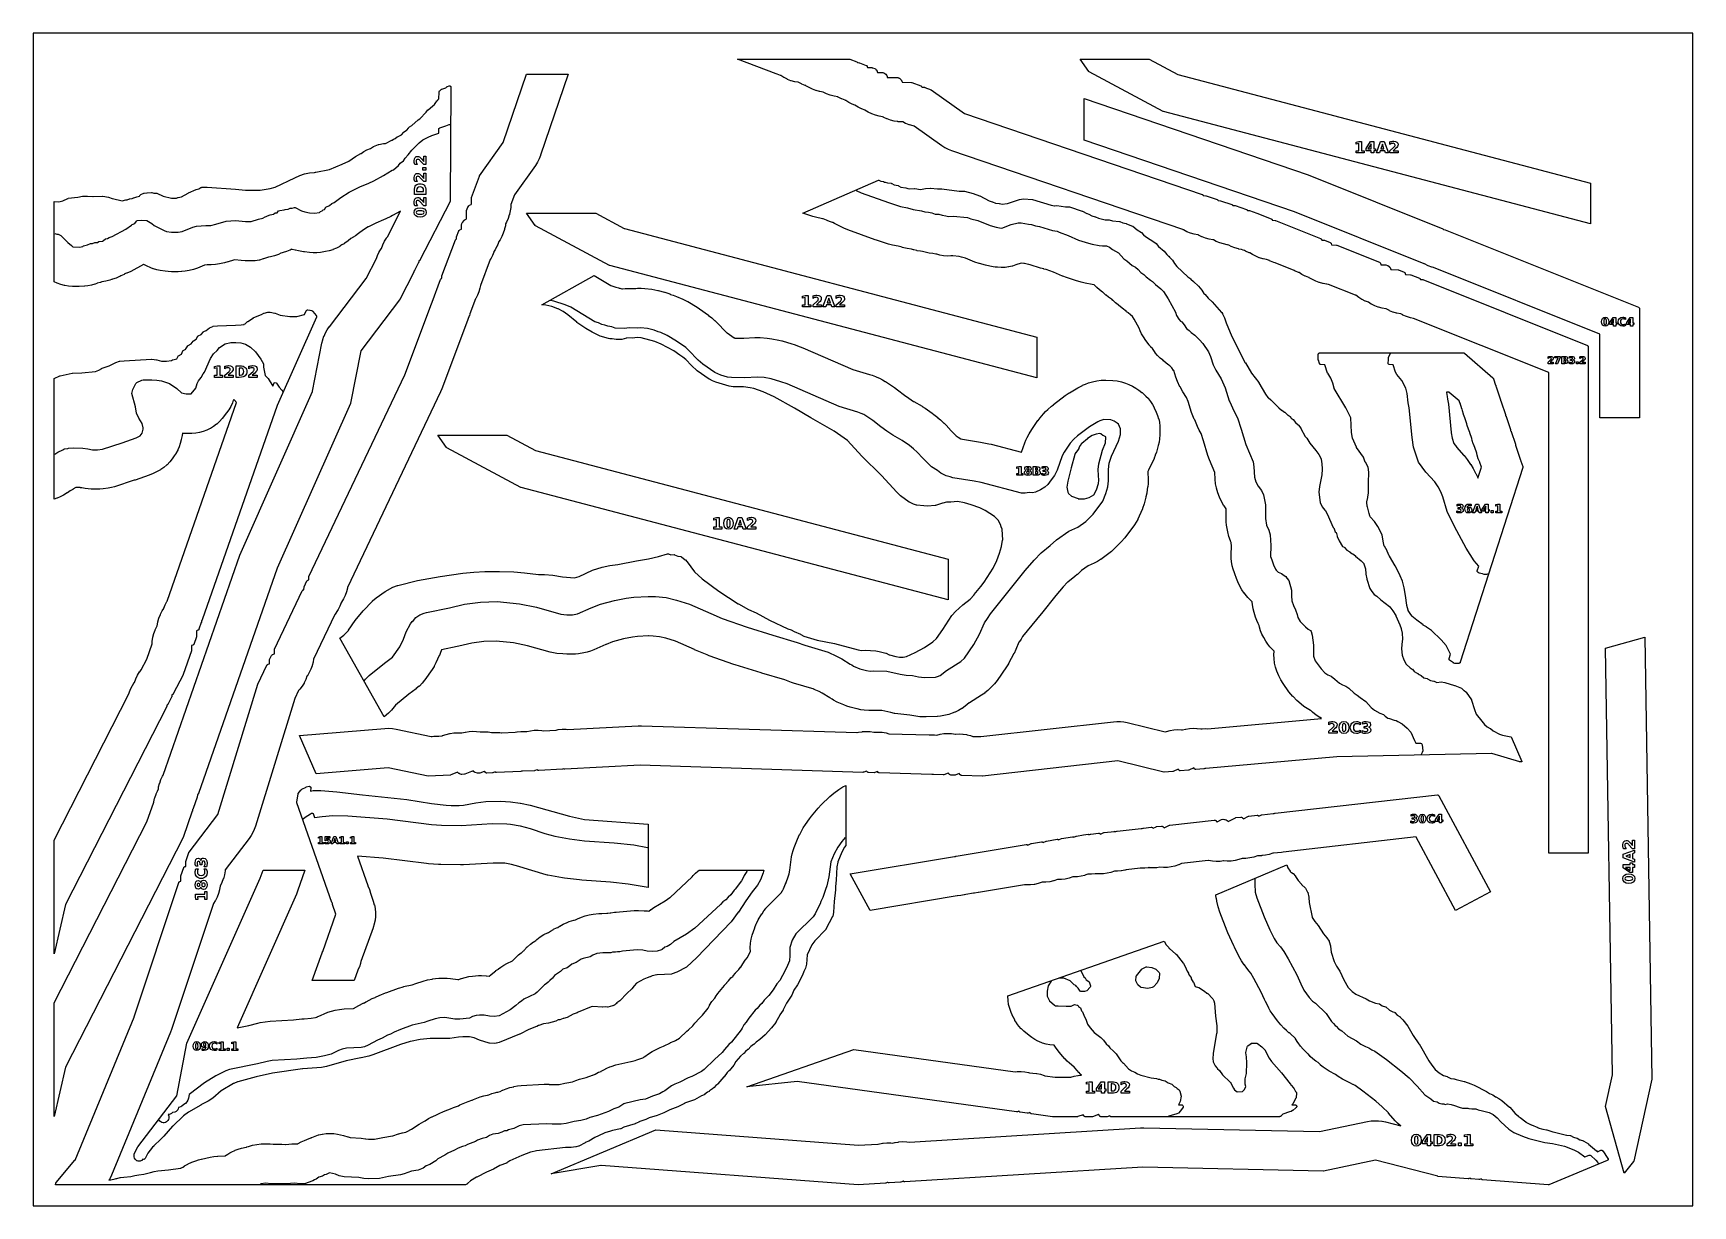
# Model space of a CAD drawing. Header units: millimetres. Extents: x 0 to 841, y 0 to 594.
import ezdxf

# ---------------------------------------------------------------- set-up
doc = ezdxf.new("R2010")
doc.units = ezdxf.units.MM
for name, color, linetype in [('CUT', 1, 'Continuous'), ('ENGRAVE', 5, 'Continuous'), ('SHEET_EDGE_DO_NOT_CUT', 8, 'Continuous')]:
    doc.layers.add(name, color=color, linetype=linetype)

msp = doc.modelspace()

# ---------------------------------------------------------------- linework, layer by layer
at = {"layer": 'CUT'}
for points in [[(417.31, 579.53), (417.36, 579.51), (417.4, 579.49), (417.52, 579.41), (417.57, 579.38), (417.61, 579.34), (417.64, 579.31), (417.67, 579.26), (417.79, 579.1), (417.79, 579.09), (417.8, 579.09), (418.5, 579.06), (418.55, 579.05), (418.6, 579.04), (418.65, 579.02), (422.18, 577.7), (422.22, 577.68), (422.26, 577.66), (422.38, 577.59), (422.42, 577.56), (422.45, 577.53), (422.49, 577.5), (422.52, 577.46), (422.57, 577.4), (422.6, 577.35), (422.62, 577.31), (422.64, 577.26), (422.65, 577.21), (422.79, 576.6), (422.8, 576.59), (422.81, 576.59), (425.11, 576.56), (425.17, 576.55), (425.22, 576.54), (425.28, 576.53), (426.51, 576.07), (426.55, 576.06), (426.59, 576.03), (426.63, 576.01), (426.99, 575.75), (427.02, 575.72), (427.05, 575.69), (427.08, 575.66), (427.43, 575.22), (427.45, 575.19), (427.48, 575.15), (427.49, 575.11), (427.68, 574.68), (427.7, 574.63), (427.71, 574.58), (427.8, 574.11), (427.8, 574.1), (427.82, 574.1), (430.37, 574.05), (430.41, 574.05), (430.45, 574.04), (430.49, 574.03), (431.06, 573.87), (431.1, 573.86), (431.14, 573.84), (431.17, 573.82), (431.56, 573.6), (431.59, 573.58), (431.62, 573.56), (432.01, 573.25), (432.05, 573.21), (432.08, 573.17), (432.44, 572.72), (432.46, 572.69), (432.48, 572.65), (432.5, 572.61), (432.69, 572.18), (432.71, 572.13), (432.72, 572.08), (432.81, 571.63), (432.81, 571.61), (432.82, 571.61), (437.57, 571.58), (437.63, 571.58), (438.19, 571.5), (438.24, 571.49), (438.28, 571.48), (438.33, 571.46), (438.88, 571.21), (438.93, 571.19), (438.97, 571.17), (439, 571.14), (439.67, 570.58), (439.71, 570.54), (439.75, 570.5), (439.78, 570.46), (440.09, 569.94), (440.12, 569.89), (440.14, 569.85), (440.15, 569.8), (440.32, 569.14), (440.32, 569.13), (440.33, 569.13), (445.04, 569.08), (445.08, 569.07), (445.12, 569.07), (445.16, 569.06), (445.21, 569.04), (449.82, 567.31), (449.86, 567.29), (449.9, 567.27), (449.94, 567.24), (449.98, 567.21), (450.12, 567.08), (450.16, 567.04), (450.19, 567), (450.22, 566.96), (450.24, 566.91), (450.26, 566.86), (450.33, 566.64), (450.33, 566.63), (450.34, 566.63), (451.65, 566.59), (451.7, 566.59), (451.76, 566.58), (451.81, 566.56), (455.01, 565.36), (455.05, 565.34), (455.09, 565.32), (455.12, 565.3), (471.99, 553.31), (472, 553.31), (472.01, 553.3), (592.33, 512.34), (592.38, 512.32), (592.42, 512.3), (592.46, 512.27), (592.64, 512.14), (592.68, 512.11), (592.71, 512.08), (592.74, 512.05), (592.77, 512.01), (592.79, 511.97), (592.81, 511.93), (592.9, 511.72), (592.91, 511.71), (592.92, 511.71), (594.28, 511.66), (594.33, 511.65), (594.37, 511.64), (594.42, 511.63), (599.91, 509.76), (599.96, 509.74), (600.01, 509.71), (600.05, 509.68), (600.17, 509.59), (600.2, 509.56), (600.24, 509.53), (600.27, 509.49), (600.29, 509.45), (600.31, 509.41), (600.4, 509.22), (600.41, 509.21), (600.42, 509.21), (601.6, 509.16), (601.65, 509.16), (601.7, 509.15), (601.74, 509.14), (607.39, 507.22), (607.44, 507.19), (607.49, 507.16), (607.64, 507.07), (607.68, 507.05), (607.71, 507.02), (607.74, 506.98), (607.77, 506.95), (607.8, 506.91), (607.91, 506.73), (607.92, 506.72), (607.93, 506.72), (608.93, 506.67), (608.98, 506.67), (609.02, 506.66), (609.07, 506.64), (614.91, 504.65), (614.97, 504.63), (615.02, 504.6), (615.17, 504.51), (615.22, 504.48), (615.25, 504.44), (615.29, 504.4), (615.32, 504.36), (615.41, 504.23), (615.42, 504.22), (615.43, 504.22), (616.26, 504.17), (616.31, 504.17), (616.36, 504.16), (616.4, 504.15), (620.11, 502.88), (620.13, 502.87), (627.41, 499.95), (627.45, 499.93), (627.49, 499.91), (627.53, 499.88), (627.57, 499.85), (627.7, 499.73), (627.74, 499.69), (627.77, 499.64), (627.8, 499.6), (627.82, 499.55), (627.84, 499.5), (627.92, 499.23), (627.92, 499.22), (627.93, 499.22), (629.33, 499.16), (629.39, 499.15), (629.44, 499.14), (629.5, 499.12), (652.39, 489.95), (652.43, 489.93), (652.47, 489.9), (652.51, 489.88), (652.66, 489.75), (652.7, 489.72), (652.73, 489.69), (652.76, 489.65), (652.79, 489.61), (652.81, 489.57), (652.83, 489.52), (652.93, 489.23), (652.93, 489.22), (652.95, 489.22), (654.25, 489.17), (654.3, 489.16), (654.36, 489.15), (654.41, 489.13), (657.19, 488.02), (657.23, 488), (657.28, 487.98), (657.41, 487.88), (657.45, 487.86), (657.49, 487.83), (657.52, 487.79), (657.55, 487.75), (657.61, 487.66), (657.64, 487.62), (657.66, 487.58), (657.68, 487.53), (657.93, 486.76), (657.93, 486.74), (657.95, 486.74), (660.48, 486.67), (660.52, 486.67), (660.56, 486.66), (660.61, 486.65), (660.65, 486.64), (682.19, 478), (682.23, 477.99), (682.26, 477.96), (682.3, 477.94), (682.33, 477.91), (682.56, 477.71), (682.6, 477.67), (682.63, 477.63), (682.66, 477.59), (682.68, 477.54), (682.7, 477.49), (682.94, 476.74), (682.95, 476.73), (682.96, 476.73), (685.29, 476.67), (685.35, 476.67), (685.4, 476.66), (685.45, 476.65), (686.3, 476.35), (686.34, 476.33), (686.38, 476.31), (686.42, 476.29), (687.11, 475.79), (687.15, 475.76), (687.18, 475.72), (687.45, 475.42), (687.49, 475.38), (687.52, 475.33), (687.75, 474.92), (687.77, 474.89), (687.78, 474.85), (687.8, 474.81), (687.94, 474.26), (687.95, 474.25), (687.96, 474.25), (691.71, 474.15), (691.75, 474.15), (691.79, 474.14), (691.84, 474.13), (691.88, 474.12), (694.79, 472.93), (694.83, 472.91), (694.87, 472.89), (694.91, 472.87), (694.94, 472.84), (694.98, 472.81), (695.01, 472.77), (695.2, 472.51), (695.22, 472.48), (695.24, 472.44), (695.26, 472.4), (695.28, 472.35), (695.45, 471.77), (695.45, 471.75), (695.46, 471.75), (697.9, 471.67), (697.94, 471.67), (697.98, 471.66), (698.03, 471.65), (698.07, 471.64), (702.47, 469.87), (702.52, 469.85), (702.57, 469.82), (702.61, 469.78), (702.72, 469.69), (702.76, 469.66), (702.79, 469.62), (702.82, 469.58), (702.84, 469.54), (702.86, 469.49), (702.95, 469.27), (702.95, 469.26), (702.97, 469.26), (704.09, 469.2), (704.14, 469.19), (704.19, 469.18), (704.25, 469.16), (787.56, 435.75), (787.6, 435.74), (787.64, 435.71), (787.67, 435.69), (787.71, 435.66), (787.74, 435.63), (787.83, 435.53), (787.86, 435.5), (787.89, 435.45), (787.91, 435.41), (787.93, 435.37), (787.94, 435.32), (787.99, 435.14), (788, 435.1), (788, 435.06), (788, 435.02), (788, 178.62), (768, 178.62), (768, 422.05), (768, 422.06), (767.99, 422.06), (699.49, 449.52), (699.48, 449.52), (699.47, 449.53), (697.94, 449.84), (697.89, 449.85), (695.99, 450.45), (695.94, 450.47), (694.11, 451.25), (694.06, 451.28), (693.03, 451.85), (693.02, 451.86), (693.01, 451.86), (692.89, 451.87), (692.84, 451.87), (690.97, 452.21), (690.92, 452.22), (689.09, 452.73), (689.05, 452.75), (687.28, 453.43), (687.23, 453.45), (685.54, 454.31), (685.5, 454.34), (685.48, 454.35), (685.47, 454.35), (685.46, 454.35), (683.57, 454.68), (683.52, 454.69), (681.68, 455.2), (681.64, 455.21), (679.85, 455.9), (679.81, 455.92), (678.1, 456.77), (678.06, 456.8), (676.6, 457.71), (676.59, 457.72), (676.58, 457.73), (675.08, 458.28), (675.04, 458.3), (673.37, 459.11), (673.33, 459.13), (671.74, 460.1), (671.7, 460.12), (670.21, 461.23), (670.17, 461.26), (670.16, 461.27), (670.15, 461.28), (670.14, 461.28), (656.47, 466.76), (656.46, 466.77), (656.45, 466.77), (655.49, 466.84), (655.44, 466.85), (653.62, 467.16), (653.57, 467.17), (651.78, 467.65), (651.73, 467.67), (650, 468.32), (649.95, 468.34), (648.29, 469.15), (648.25, 469.17), (646.66, 470.14), (646.62, 470.17), (646.6, 470.19), (646.59, 470.2), (646.58, 470.2), (646.49, 470.22), (646.44, 470.24), (644.68, 470.94), (644.63, 470.96), (642.94, 471.83), (642.9, 471.85), (641.56, 472.71), (641.55, 472.71), (641.54, 472.72), (641.24, 472.81), (641.2, 472.82), (639.59, 473.47), (639.55, 473.49), (639.07, 473.74), (639.05, 473.75), (629.42, 477.6), (629.4, 477.61), (628.75, 477.81), (628.7, 477.82), (627.04, 478.5), (627, 478.52), (626.51, 478.77), (626.49, 478.78), (624.96, 479.39), (624.95, 479.4), (624.94, 479.4), (623.24, 479.72), (623.19, 479.73), (621.37, 480.26), (621.33, 480.28), (619.57, 480.98), (619.52, 481), (617.84, 481.88), (617.8, 481.9), (616.58, 482.69), (616.57, 482.69), (616.56, 482.7), (616.24, 482.79), (616.19, 482.81), (614.32, 483.58), (614.27, 483.61), (613.77, 483.88), (613.75, 483.89), (613.19, 484.11), (613.17, 484.12), (612.22, 484.44), (612.21, 484.44), (612.2, 484.45), (610.87, 484.68), (610.82, 484.7), (608.94, 485.24), (608.89, 485.25), (607.07, 485.98), (607.02, 486), (605.84, 486.61), (605.83, 486.62), (605.82, 486.62), (605.14, 486.85), (605.12, 486.86), (605.12, 486.86), (605.1, 486.86), (603.2, 487.22), (603.15, 487.24), (601.31, 487.78), (601.26, 487.79), (599.48, 488.52), (599.43, 488.54), (598.05, 489.26), (598.04, 489.27), (598.03, 489.27), (597.89, 489.32), (597.88, 489.32), (597.86, 489.33), (597.78, 489.33), (597.73, 489.34), (595.9, 489.67), (595.86, 489.68), (594.07, 490.18), (594.02, 490.2), (592.29, 490.87), (592.25, 490.89), (590.59, 491.72), (590.55, 491.74), (590.44, 491.81), (590.43, 491.82), (590.42, 491.82), (590.27, 491.83), (590.22, 491.83), (588.33, 492.18), (588.29, 492.19), (586.44, 492.72), (586.39, 492.73), (584.61, 493.44), (584.57, 493.46), (582.86, 494.34), (582.82, 494.36), (582.54, 494.54), (582.53, 494.55), (582.52, 494.55), (465.58, 534.36), (465.56, 534.37), (463.8, 535.07), (463.75, 535.09), (462.08, 535.94), (462.04, 535.97), (460.44, 536.99), (460.42, 537), (446.38, 546.98), (446.37, 546.99), (446.36, 546.99), (445.91, 547.07), (445.86, 547.08), (444, 547.59), (443.96, 547.61), (442.16, 548.31), (442.11, 548.33), (440.65, 549.07), (440.64, 549.07), (440.63, 549.07), (440.1, 549.08), (440.07, 549.08), (438.21, 549.18), (438.16, 549.19), (436.33, 549.47), (436.29, 549.48), (434.49, 549.93), (434.45, 549.94), (432.7, 550.57), (432.66, 550.58), (430.98, 551.37), (430.94, 551.39), (430.38, 551.72), (430.37, 551.72), (430.36, 551.72), (428.74, 551.97), (428.69, 551.98), (426.82, 552.47), (426.77, 552.48), (424.96, 553.15), (424.91, 553.17), (423.17, 554.01), (423.13, 554.04), (421.48, 555.05), (421.44, 555.08), (421.44, 555.08), (421.43, 555.09), (421.42, 555.09), (419.83, 555.69), (419.78, 555.71), (418.06, 556.56), (418.01, 556.58), (416.38, 557.6), (416.37, 557.61), (416.35, 557.61), (415.09, 558.07), (415.05, 558.09), (413.36, 558.88), (413.32, 558.91), (411.72, 559.86), (411.68, 559.88), (411.46, 560.05), (411.45, 560.06), (411.45, 560.06), (411.44, 560.06), (409.69, 560.73), (409.65, 560.75), (407.99, 561.58), (407.95, 561.6), (407.82, 561.68), (407.81, 561.69), (407.8, 561.69), (405.86, 562.03), (405.81, 562.04), (403.91, 562.57), (403.86, 562.59), (402.02, 563.31), (401.98, 563.33), (400.32, 564.18), (400.31, 564.19), (400.3, 564.19), (398.56, 564.47), (398.52, 564.48), (396.73, 564.96), (396.68, 564.97), (394.95, 565.61), (394.9, 565.63), (393.24, 566.43), (393.2, 566.45), (391.61, 567.41), (391.57, 567.44), (391.55, 567.46), (391.54, 567.46), (391.53, 567.47), (391.26, 567.54), (391.21, 567.56), (389.46, 568.26), (389.41, 568.28), (387.72, 569.15), (387.71, 569.15), (387.71, 569.15), (387.7, 569.16), (385.95, 569.44), (385.9, 569.45), (384.06, 569.94), (384.01, 569.95), (382.23, 570.62), (382.18, 570.64), (380.47, 571.48), (380.43, 571.5), (378.81, 572.5), (378.77, 572.53), (378.69, 572.59), (378.68, 572.59), (378.67, 572.6), (377.06, 573.22), (377.01, 573.24), (376.53, 573.49), (376.51, 573.5), (356.96, 580.84), (413.82, 580.84), (417.31, 579.53)], [(572.73, 554.31), (572.68, 554.33), (572.62, 554.35), (535.05, 574.49), (535.01, 574.52), (534.97, 574.55), (534.94, 574.58), (534.91, 574.61), (534.88, 574.65), (530.54, 580.83), (565.55, 580.83), (580.03, 573.07), (580.04, 573.07), (580.06, 573.06), (789.12, 518.08), (789.12, 497.4), (572.73, 554.31)], [(411.14, 181.67), (411.12, 181.64), (409.83, 179.17), (409.82, 179.15), (407.75, 174.17), (407.74, 174.16), (407.74, 174.15), (407.21, 171.67), (407.21, 171.66), (407.21, 171.65), (406.84, 164.95), (406.84, 164.92), (406.5, 161.71), (406.5, 161.68), (406.53, 160.2), (406.52, 160.14), (405.82, 154.17), (405.82, 154.15), (405.6, 148.76), (405.59, 148.72), (405.59, 148.68), (405.16, 146.63), (405.15, 146.59), (405.13, 146.54), (405.11, 146.5), (401.74, 140.06), (401.72, 140.02), (401.69, 139.98), (401.66, 139.94), (396.14, 134.19), (396.12, 134.18), (394.55, 132.23), (394.54, 132.22), (394.53, 132.21), (392.18, 127.09), (392.18, 127.08), (392.18, 127.07), (391.84, 122.45), (391.84, 122.41), (391.83, 122.38), (391.38, 120.44), (391.36, 120.39), (391.34, 120.34), (390.54, 118.7), (390.53, 118.68), (389.87, 116.87), (389.84, 116.81), (387.36, 112), (387.33, 111.95), (385.44, 109.19), (385.43, 109.17), (385.42, 109.16), (384.41, 106.72), (384.39, 106.68), (384.36, 106.64), (381.67, 102.6), (381.67, 102.59), (381.66, 102.58), (380.09, 99.21), (380.07, 99.18), (380.05, 99.14), (378.34, 96.67), (378.33, 96.65), (376.33, 92.98), (376.31, 92.95), (376.29, 92.91), (374.12, 90.12), (374.09, 90.08), (370.9, 86.67), (370.87, 86.64), (368.2, 84.23), (368.15, 84.19), (366.35, 82.92), (366.34, 82.92), (366.33, 82.91), (365.13, 81.71), (365.1, 81.68), (365.07, 81.65), (363.64, 80.63), (363.63, 80.62), (363.62, 80.62), (362.28, 79.2), (362.25, 79.18), (362.22, 79.15), (361.03, 78.24), (361.03, 78.23), (361.02, 78.22), (360.07, 77.15), (360.02, 77.11), (358.48, 75.76), (358.47, 75.74), (356.11, 73.17), (356.1, 73.15), (356.09, 73.14), (355.05, 71.25), (355.03, 71.21), (355, 71.17), (352.63, 68.39), (352.59, 68.35), (351.72, 67.55), (351.72, 67.54), (351.71, 67.53), (350.07, 65.31), (350.05, 65.28), (346.96, 61.72), (346.92, 61.68), (346.88, 61.65), (345.88, 60.89), (345.87, 60.88), (345.86, 60.87), (345.11, 59.97), (345.08, 59.94), (345.04, 59.91), (344.26, 59.25), (344.22, 59.22), (344.18, 59.2), (343.15, 58.62), (343.14, 58.62), (343.13, 58.61), (342.63, 58.04), (342.6, 58), (342.56, 57.97), (342.53, 57.94), (342.48, 57.92), (341.74, 57.54), (341.72, 57.53), (341.71, 57.52), (340.17, 56.3), (340.13, 56.27), (340.09, 56.25), (340.04, 56.22), (338.6, 55.67), (338.59, 55.67), (338.58, 55.66), (335.12, 53.66), (335.08, 53.64), (335.03, 53.62), (330.12, 51.91), (330.09, 51.9), (326.66, 50.18), (326.61, 50.16), (322.61, 48.64), (322.59, 48.63), (319.61, 47.13), (319.58, 47.12), (316.19, 45.68), (316.12, 45.66), (312.15, 44.62), (312.14, 44.62), (312.12, 44.61), (310.47, 43.77), (310.41, 43.74), (306.85, 42.45), (306.83, 42.44), (305.2, 41.62), (305.16, 41.6), (305.11, 41.59), (299.38, 39.91), (299.37, 39.91), (299.36, 39.9), (297.74, 39.07), (297.7, 39.05), (297.66, 39.03), (297.61, 39.02), (293.61, 38.18), (293.6, 38.17), (293.59, 38.17), (292.61, 37.76), (292.55, 37.74), (289.75, 37.02), (289.74, 37.02), (289.73, 37.01), (286.45, 35.38), (286.41, 35.36), (284.62, 34.65), (284.61, 34.64), (284.6, 34.64), (281.62, 32.71), (281.58, 32.68), (281.53, 32.66), (279.76, 31.98), (279.74, 31.97), (276.47, 30.26), (276.43, 30.25), (276.39, 30.23), (275.12, 29.83), (275.08, 29.82), (275.03, 29.81), (272.64, 29.52), (272.59, 29.51), (269.8, 29.45), (269.78, 29.45), (255.11, 27.8), (255.09, 27.79), (252.12, 27.13), (252.09, 27.12), (247.58, 25.54), (247.55, 25.53), (241.53, 22.77), (241.52, 22.76), (241.51, 22.76), (240.03, 21.7), (239.99, 21.68), (239.95, 21.66), (239.91, 21.64), (236.42, 20.35), (236.41, 20.35), (236.4, 20.34), (233.26, 18.59), (233.21, 18.56), (229.69, 17.06), (229.67, 17.05), (224.74, 14.51), (224.72, 14.5), (221.67, 12.6), (221.66, 12.59), (221.65, 12.59), (220.11, 11.26), (220.08, 11.24), (220.04, 11.21), (219.05, 10.62), (11.31, 10.62), (11.52, 11.52), (11.53, 11.56), (11.55, 11.61), (11.57, 11.65), (11.59, 11.69), (11.62, 11.72), (21.18, 23.08), (21.19, 23.09), (21.2, 23.1), (51.1, 95.63), (51.11, 95.64), (73.8, 163.77), (73.81, 163.81), (73.83, 163.85), (73.85, 163.89), (73.88, 163.93), (74.04, 164.13), (74.07, 164.17), (74.11, 164.2), (74.15, 164.23), (74.2, 164.26), (74.25, 164.28), (74.3, 164.3), (74.8, 164.44), (74.82, 164.45), (74.82, 164.46), (74.88, 166.95), (74.88, 167), (74.89, 167.05), (74.9, 167.09), (76.31, 171.32), (76.33, 171.36), (76.35, 171.4), (76.37, 171.44), (76.4, 171.48), (76.43, 171.51), (76.6, 171.69), (76.64, 171.72), (76.67, 171.75), (76.71, 171.78), (76.75, 171.8), (76.8, 171.82), (76.84, 171.83), (77.29, 171.95), (77.31, 171.95), (77.31, 171.96), (77.34, 174.33), (77.34, 174.38), (77.35, 174.43), (77.37, 174.48), (78.89, 179.05), (78.91, 179.1), (78.94, 179.15), (78.97, 179.2), (93.52, 198.22), (93.52, 198.23), (93.53, 198.24), (113.87, 264.19), (113.9, 264.26), (118.46, 273.85), (118.48, 273.9), (118.51, 273.94), (118.55, 273.98), (118.59, 274.02), (118.86, 274.24), (118.9, 274.27), (118.94, 274.3), (118.98, 274.32), (119.03, 274.34), (119.71, 274.55), (119.72, 274.56), (119.72, 274.57), (119.78, 276.51), (119.78, 276.56), (119.79, 276.61), (119.81, 276.66), (119.83, 276.7), (120.77, 278.71), (120.79, 278.75), (120.81, 278.79), (120.84, 278.82), (120.87, 278.85), (120.9, 278.88), (121.32, 279.23), (121.35, 279.25), (121.39, 279.28), (121.43, 279.3), (121.47, 279.31), (122.18, 279.55), (122.19, 279.56), (122.2, 279.57), (122.22, 281.58), (122.23, 281.63), (122.24, 281.68), (122.28, 281.89), (122.3, 281.94), (122.32, 281.99), (136.37, 311.57), (136.39, 311.62), (136.42, 311.66), (136.45, 311.69), (136.6, 311.86), (136.64, 311.9), (136.68, 311.93), (136.72, 311.96), (136.77, 311.98), (136.82, 312), (137.16, 312.1), (137.17, 312.11), (137.17, 312.12), (137.24, 313.3), (137.24, 313.35), (137.25, 313.4), (137.26, 313.45), (137.28, 313.49), (138.72, 316.52), (138.74, 316.57), (138.77, 316.61), (138.8, 316.64), (138.95, 316.81), (138.98, 316.84), (139.02, 316.88), (139.07, 316.91), (139.11, 316.93), (139.16, 316.95), (139.63, 317.1), (139.64, 317.11), (139.64, 317.12), (139.66, 318.3), (139.67, 318.35), (139.67, 318.41), (139.72, 318.61), (139.74, 318.66), (139.76, 318.71), (188.3, 420.92), (188.31, 420.94), (201.84, 456.95), (201.86, 457), (201.88, 457.04), (202, 457.23), (202.01, 457.24), (202.01, 457.26), (202.13, 457.73), (202.15, 457.78), (206.46, 469.25), (206.48, 469.29), (206.5, 469.33), (206.52, 469.36), (206.63, 469.52), (206.66, 469.56), (206.69, 469.59), (206.72, 469.62), (206.76, 469.65), (206.8, 469.67), (206.97, 469.76), (206.98, 469.77), (206.98, 469.78), (207.06, 470.06), (207.07, 470.08), (207.07, 470.09), (207.11, 470.92), (207.12, 470.97), (207.13, 471.02), (207.14, 471.07), (213.99, 489.29), (214.01, 489.34), (214.03, 489.38), (214.11, 489.49), (214.13, 489.53), (214.16, 489.56), (214.19, 489.6), (214.23, 489.63), (214.26, 489.65), (214.47, 489.78), (214.48, 489.79), (214.48, 489.8), (214.53, 490.66), (214.54, 490.71), (214.55, 490.75), (214.56, 490.8), (215.73, 493.92), (215.75, 493.96), (215.77, 494), (215.84, 494.12), (215.87, 494.17), (215.91, 494.21), (215.95, 494.25), (216.12, 494.39), (216.15, 494.41), (216.19, 494.44), (216.23, 494.46), (216.97, 494.79), (216.98, 494.79), (216.98, 494.8), (217.08, 497.01), (217.09, 497.06), (217.1, 497.11), (217.2, 497.5), (217.21, 497.55), (217.23, 497.6), (217.41, 497.96), (217.44, 498), (217.47, 498.04), (218.36, 499.17), (218.39, 499.21), (218.43, 499.24), (218.46, 499.27), (218.84, 499.53), (218.89, 499.57), (218.94, 499.59), (219.44, 499.79), (219.46, 499.79), (219.46, 499.81), (219.54, 500.11), (219.55, 500.12), (219.55, 500.13), (219.57, 504.04), (219.57, 504.09), (219.58, 504.14), (219.59, 504.18), (219.61, 504.22), (220.29, 505.96), (220.31, 506.01), (220.33, 506.05), (220.36, 506.09), (220.7, 506.52), (220.73, 506.56), (220.76, 506.59), (221.05, 506.85), (221.09, 506.88), (221.13, 506.91), (221.17, 506.93), (221.94, 507.3), (221.95, 507.3), (221.95, 507.31), (222.04, 507.62), (222.04, 507.63), (222.04, 507.64), (222.06, 510.68), (222.07, 510.73), (222.07, 510.77), (222.08, 510.81), (222.1, 510.85), (226.13, 521.58), (226.15, 521.62), (226.17, 521.66), (226.19, 521.7), (238.18, 538.56), (238.18, 538.57), (238.19, 538.58), (249.99, 573.26), (271.12, 573.26), (257.12, 532.14), (257.11, 532.11), (256.42, 530.35), (256.4, 530.31), (255.54, 528.63), (255.51, 528.59), (254.49, 526.99), (254.48, 526.97), (243.96, 512.18), (243.96, 512.17), (243.95, 512.16), (242.07, 507.15), (242.07, 507.13), (242.06, 507.12), (241.99, 505.73), (241.99, 505.68), (241.76, 504.02), (241.75, 503.97), (241.37, 502.32), (241.37, 502.3), (241.29, 501.99), (241.28, 501.97), (240.68, 500.14), (240.66, 500.09), (239.89, 498.34), (239.87, 498.3), (239.4, 497.47), (239.4, 497.45), (239.39, 497.44), (239.27, 496.53), (239.26, 496.49), (238.89, 494.83), (238.88, 494.81), (238.8, 494.5), (238.79, 494.48), (238.22, 492.73), (238.21, 492.68), (237.48, 491.01), (237.46, 490.96), (236.59, 489.36), (236.56, 489.32), (236, 488.49), (235.99, 488.48), (235.99, 488.47), (235.84, 487.97), (235.82, 487.92), (235.05, 486.1), (235.03, 486.05), (234.09, 484.32), (234.06, 484.28), (233.51, 483.47), (233.5, 483.46), (233.5, 483.45), (233.42, 483.18), (233.4, 483.14), (232.71, 481.43), (232.69, 481.38), (231.85, 479.74), (231.82, 479.7), (231.66, 479.46), (231.66, 479.44), (231.65, 479.43), (226.69, 466.22), (226.68, 466.21), (226.68, 466.2), (226.41, 464.86), (226.4, 464.81), (225.86, 463.05), (225.85, 463), (225.15, 461.3), (225.13, 461.26), (224.27, 459.62), (224.25, 459.58), (224.12, 459.39), (224.12, 459.38), (224.11, 459.36), (221.29, 451.86), (221.28, 451.84), (221.02, 450.9), (221.01, 450.85), (220.29, 449.02), (220.27, 448.97), (220.03, 448.51), (220.02, 448.48), (207.03, 413.91), (207.02, 413.89), (206.37, 412.36), (206.36, 412.34), (159.32, 313.28), (159.32, 313.27), (159.31, 313.26), (159.26, 312.93), (159.25, 312.88), (158.76, 311.04), (158.75, 310.99), (158.09, 309.21), (158.07, 309.16), (157.23, 307.45), (157.21, 307.41), (156.21, 305.79), (156.2, 305.77), (156.19, 305.75), (156.18, 305.74), (156.12, 305.53), (156.11, 305.49), (155.42, 303.77), (155.4, 303.72), (154.55, 302.08), (154.52, 302.03), (153.52, 300.48), (153.49, 300.44), (152.81, 299.57), (152.8, 299.56), (152.8, 299.55), (142.07, 276.96), (142.07, 276.95), (142.06, 276.94), (141.84, 275.5), (141.83, 275.45), (141.37, 273.65), (141.35, 273.6), (140.72, 271.85), (140.7, 271.81), (139.91, 270.12), (139.88, 270.08), (138.93, 268.48), (138.9, 268.44), (138.76, 268.25), (138.76, 268.24), (138.75, 268.23), (138.13, 266.58), (138.11, 266.53), (137.29, 264.86), (137.26, 264.82), (136.28, 263.23), (136.26, 263.19), (135.13, 261.71), (135.1, 261.67), (134.51, 261.03), (134.5, 261.02), (134.5, 261.01), (132.57, 256.96), (132.56, 256.93), (112.64, 192.35), (112.63, 192.33), (112.05, 190.69), (112.03, 190.65), (111.31, 189.09), (111.29, 189.05), (110.43, 187.55), (110.41, 187.51), (109.42, 186.09), (109.4, 186.07), (97.28, 170.22), (97.27, 170.21), (97.27, 170.19), (97.23, 169.65), (97.23, 169.6), (96.9, 167.64), (96.89, 167.59), (96.37, 165.68), (96.35, 165.63), (95.64, 163.79), (95.62, 163.74), (94.72, 161.96), (94.71, 161.95), (94.71, 161.95), (94.71, 161.93), (94.42, 160.18), (94.41, 160.13), (93.9, 158.25), (93.89, 158.21), (93.2, 156.39), (93.18, 156.34), (92.31, 154.61), (92.29, 154.56), (91.38, 153.12), (91.37, 153.11), (91.37, 153.1), (90.97, 152.05), (90.97, 152.04), (70.08, 89.32), (70.08, 89.31), (69.6, 88.02), (69.59, 88), (39.69, 15.48), (39.67, 15.45), (38.8, 13.62), (38.78, 13.57), (38.37, 12.91), (38.37, 12.9), (38.38, 12.9), (39.35, 13.19), (39.37, 13.19), (41.48, 13.7), (41.51, 13.7), (41.98, 13.79), (42.01, 13.8), (42.32, 13.9), (42.36, 13.91), (44.12, 14.3), (44.16, 14.31), (45.95, 14.54), (45.98, 14.54), (49.49, 14.82), (49.53, 14.83), (51.47, 15.28), (51.5, 15.28), (53.54, 15.64), (53.57, 15.65), (56, 15.94), (56.01, 15.94), (56.02, 15.95), (59.41, 16.95), (59.43, 16.95), (61.23, 17.4), (61.28, 17.41), (63.12, 17.67), (63.14, 17.68), (68.59, 18.21), (68.6, 18.21), (74.71, 19.05), (74.72, 19.05), (74.74, 19.06), (75.05, 19.21), (75.08, 19.23), (75.81, 19.52), (75.82, 19.53), (75.84, 19.54), (76.67, 20.14), (76.71, 20.17), (78.44, 21.17), (78.49, 21.19), (80.32, 22.02), (80.35, 22.03), (82.36, 22.81), (82.38, 22.82), (83.75, 23.29), (83.79, 23.31), (85.19, 23.68), (85.21, 23.68), (89.64, 24.69), (89.67, 24.69), (91.53, 25.02), (91.58, 25.03), (93.47, 25.17), (93.49, 25.17), (97.27, 25.29), (97.28, 25.29), (97.29, 25.29), (98.04, 25.84), (98.08, 25.87), (99.7, 26.83), (99.72, 26.84), (100.69, 27.36), (100.71, 27.37), (102.23, 28.09), (102.27, 28.11), (103.83, 28.7), (103.87, 28.71), (105.49, 29.16), (105.51, 29.17), (107.99, 29.75), (108.02, 29.76), (108.23, 29.79), (108.25, 29.8), (108.26, 29.8), (109, 30.1), (109.06, 30.12), (111.14, 30.72), (111.19, 30.73), (113.34, 31.09), (113.37, 31.09), (115.57, 31.34), (115.6, 31.34), (117.78, 31.46), (117.84, 31.46), (120.02, 31.34), (120.05, 31.33), (121.64, 31.15), (121.67, 31.15), (124.78, 31.2), (124.79, 31.2), (125.9, 31.18), (125.92, 31.18), (127.91, 31.1), (127.94, 31.1), (131.11, 31.33), (131.14, 31.33), (132.96, 31.38), (133.01, 31.38), (133.95, 31.31), (133.97, 31.31), (133.98, 31.32), (134.18, 31.46), (134.22, 31.48), (135.79, 32.36), (135.83, 32.38), (137.47, 33.11), (137.51, 33.13), (138.61, 33.5), (138.62, 33.5), (138.63, 33.51), (138.67, 33.53), (138.72, 33.56), (140.77, 34.43), (140.82, 34.45), (141.11, 34.54), (141.14, 34.55), (142.85, 35.31), (142.9, 35.32), (144.66, 35.91), (144.71, 35.92), (146.52, 36.34), (146.57, 36.35), (148.42, 36.59), (148.46, 36.6), (150.32, 36.66), (150.37, 36.66), (152.23, 36.55), (152.28, 36.54), (154.13, 36.25), (154.15, 36.25), (157.28, 35.6), (157.3, 35.59), (159.48, 35.01), (159.54, 34.99), (160.61, 34.57), (160.62, 34.57), (160.63, 34.57), (166.21, 34.24), (166.24, 34.24), (168.45, 33.98), (168.48, 33.98), (169.96, 33.72), (169.98, 33.72), (170.55, 33.68), (170.57, 33.68), (172.95, 33.73), (172.96, 33.73), (172.98, 33.73), (175.53, 34.33), (175.55, 34.33), (177.22, 34.65), (177.24, 34.65), (182.09, 35.36), (182.12, 35.36), (182.24, 35.39), (182.26, 35.4), (185.2, 36.42), (185.22, 36.42), (187.02, 36.95), (187.07, 36.96), (188.84, 37.3), (188.85, 37.3), (188.86, 37.31), (189.48, 37.7), (189.53, 37.72), (191.69, 38.74), (191.72, 38.75), (191.87, 38.81), (191.88, 38.81), (191.89, 38.82), (192.06, 38.93), (192.08, 38.94), (193.67, 40.18), (193.71, 40.21), (195.54, 41.33), (195.56, 41.34), (198.01, 42.67), (198.03, 42.69), (198.6, 43.08), (198.62, 43.09), (200.28, 44.14), (200.32, 44.16), (202.08, 45.03), (202.1, 45.04), (204.69, 46.17), (204.71, 46.18), (205.69, 46.72), (205.71, 46.73), (207.88, 47.75), (207.91, 47.77), (210.13, 48.65), (210.16, 48.66), (211.48, 49.1), (211.5, 49.11), (213, 49.78), (213.02, 49.79), (215.46, 50.72), (215.47, 50.72), (215.47, 50.72), (216.16, 51.11), (216.2, 51.13), (217.91, 51.88), (217.93, 51.89), (220.39, 52.83), (220.41, 52.84), (222.23, 53.44), (222.28, 53.46), (222.42, 53.49), (222.44, 53.49), (222.45, 53.5), (223.05, 53.8), (223.07, 53.81), (224.78, 54.57), (224.8, 54.58), (226.5, 55.25), (226.54, 55.26), (228.28, 55.76), (228.33, 55.77), (230.12, 56.11), (230.14, 56.12), (230.93, 56.23), (230.95, 56.23), (230.96, 56.24), (232.4, 56.81), (232.45, 56.83), (234.36, 57.37), (234.41, 57.38), (234.96, 57.48), (234.97, 57.48), (234.98, 57.48), (235.35, 57.61), (235.38, 57.62), (236.59, 57.97), (236.6, 57.98), (236.61, 57.98), (237.9, 58.58), (237.92, 58.59), (239.66, 59.3), (239.71, 59.31), (241.51, 59.85), (241.53, 59.86), (243.51, 60.34), (243.54, 60.35), (245.34, 60.71), (245.38, 60.71), (247.21, 60.9), (247.24, 60.9), (258.94, 61.55), (258.97, 61.55), (261.49, 61.53), (261.53, 61.52), (263.54, 61.38), (263.56, 61.38), (266.34, 61.4), (266.37, 61.41), (266.53, 61.43), (266.56, 61.43), (269.44, 62.11), (269.46, 62.12), (271.39, 62.48), (271.42, 62.48), (273.19, 62.72), (273.2, 62.72), (273.21, 62.73), (274.92, 63.47), (274.97, 63.49), (276.83, 64.08), (276.85, 64.09), (280.18, 64.98), (280.19, 64.98), (283.51, 66.1), (283.52, 66.11), (283.53, 66.11), (284.7, 66.74), (284.72, 66.76), (286.49, 67.61), (286.54, 67.63), (287.86, 68.1), (287.87, 68.11), (287.89, 68.12), (289.14, 68.92), (289.17, 68.94), (290.66, 69.73), (290.7, 69.75), (292.25, 70.41), (292.27, 70.41), (292.82, 70.62), (292.85, 70.63), (295.21, 71.35), (295.24, 71.35), (302.93, 73.18), (302.96, 73.18), (304.99, 73.54), (305.01, 73.54), (305.02, 73.55), (305.81, 73.89), (305.83, 73.9), (307.45, 74.51), (307.47, 74.52), (308.9, 74.99), (308.91, 75), (308.92, 75), (309.55, 75.37), (309.59, 75.39), (309.92, 75.56), (309.93, 75.56), (309.94, 75.57), (311.82, 76.92), (311.85, 76.94), (313.72, 78.13), (313.74, 78.15), (315.31, 79.03), (315.34, 79.04), (317.68, 80.16), (317.71, 80.18), (319.36, 80.83), (319.38, 80.84), (322.9, 82.63), (322.92, 82.64), (324.79, 83.46), (324.81, 83.47), (325.44, 83.71), (325.47, 83.73), (327.55, 84.85), (327.56, 84.86), (327.57, 84.87), (331.29, 88.49), (331.3, 88.5), (331.99, 89.14), (332, 89.15), (334.31, 91.2), (334.32, 91.2), (334.33, 91.21), (335.34, 92.47), (335.36, 92.48), (337.58, 94.98), (337.59, 94.99), (338.82, 96.26), (338.84, 96.28), (339.1, 96.53), (339.13, 96.55), (341.99, 100.16), (342, 100.17), (342.01, 100.18), (342.67, 101.53), (342.7, 101.58), (343.91, 103.45), (343.94, 103.49), (345.34, 105.2), (345.36, 105.22), (345.71, 105.76), (345.72, 105.79), (346.98, 107.55), (347, 107.57), (350.28, 111.66), (350.3, 111.68), (351.47, 113.02), (351.5, 113.05), (352.07, 113.59), (352.07, 113.59), (352.08, 113.6), (352.33, 113.92), (352.35, 113.95), (353.76, 115.58), (353.8, 115.62), (354.64, 116.39), (354.65, 116.4), (354.65, 116.4), (354.77, 116.55), (354.78, 116.56), (355.95, 117.92), (355.97, 117.94), (357.6, 119.66), (357.61, 119.68), (358.5, 120.8), (358.52, 120.83), (359.56, 122.59), (359.57, 122.61), (360.72, 124.35), (360.76, 124.4), (361.96, 125.85), (361.97, 125.86), (361.98, 125.87), (363.21, 128.17), (363.21, 128.18), (363.4, 128.58), (363.41, 128.59), (363.41, 128.6), (363.4, 130.82), (363.4, 130.84), (363.51, 132.94), (363.52, 132.99), (363.85, 135.04), (363.86, 135.1), (364.41, 137.12), (364.42, 137.14), (365.65, 140.88), (365.66, 140.9), (366.44, 142.88), (366.46, 142.93), (367.45, 144.82), (367.46, 144.85), (369.31, 147.96), (369.33, 147.98), (370.23, 149.36), (370.25, 149.39), (371.26, 150.68), (371.29, 150.72), (372.41, 151.93), (372.42, 151.94), (379.15, 158.63), (379.16, 158.64), (379.17, 158.65), (379.62, 159.57), (379.63, 159.59), (380.22, 160.63), (380.22, 160.64), (380.23, 160.66), (380.3, 160.89), (380.31, 160.93), (381.05, 162.71), (381.06, 162.74), (381.51, 163.68), (381.52, 163.71), (382.5, 166.63), (382.51, 166.65), (383.11, 168.17), (383.11, 168.18), (383.11, 168.19), (383.49, 170.01), (383.5, 170.03), (384.35, 176.7), (384.35, 176.72), (384.63, 178.33), (384.63, 178.37), (385.04, 179.94), (385.05, 179.98), (385.59, 181.52), (385.6, 181.54), (387.25, 185.72), (387.26, 185.75), (388.4, 188.14), (388.41, 188.17), (390.24, 191.43), (390.25, 191.45), (391.31, 193.13), (391.32, 193.15), (393.32, 196), (393.33, 196.02), (394.36, 197.36), (394.38, 197.38), (397.8, 201.47), (397.82, 201.49), (399.28, 203.05), (399.3, 203.07), (403.69, 207.29), (403.72, 207.32), (405.74, 209.01), (405.76, 209.03), (408.24, 210.84), (408.26, 210.86), (410.31, 212.17), (410.33, 212.19), (411.76, 212.98), (411.76, 182.55), (411.14, 181.67)], [(13.01, 508.59), (13.02, 508.59), (13.03, 508.59), (14.96, 509.13), (14.97, 509.13), (14.98, 509.14), (17.55, 510.32), (17.6, 510.34), (17.65, 510.35), (17.7, 510.36), (22.55, 510.95), (22.58, 510.95), (25.06, 511.48), (25.11, 511.49), (25.16, 511.5), (27.53, 511.53), (27.57, 511.52), (30.29, 511.33), (30.31, 511.33), (35.17, 511.45), (35.22, 511.45), (35.27, 511.44), (38.14, 510.94), (38.17, 510.93), (38.21, 510.92), (40.09, 510.28), (40.11, 510.27), (45.07, 509.03), (45.08, 509.03), (45.1, 509.03), (46.92, 509.55), (46.97, 509.56), (47.01, 509.57), (47.05, 509.57), (47.57, 509.58), (47.58, 509.58), (47.59, 509.59), (48.82, 510.12), (48.87, 510.14), (48.92, 510.16), (48.97, 510.16), (50.07, 510.27), (50.08, 510.27), (50.1, 510.28), (50.91, 510.64), (50.95, 510.65), (51, 510.67), (52.57, 511.03), (52.58, 511.04), (52.59, 511.04), (53.81, 511.52), (53.82, 511.52), (53.83, 511.53), (54.26, 512.07), (54.3, 512.11), (54.34, 512.14), (54.38, 512.17), (54.52, 512.27), (54.57, 512.29), (54.62, 512.31), (56.13, 512.91), (56.18, 512.93), (56.22, 512.94), (57.61, 513.21), (57.64, 513.21), (57.68, 513.22), (59.97, 513.3), (60.02, 513.3), (60.07, 513.29), (60.12, 513.28), (61.09, 513.01), (61.1, 513.01), (61.11, 513.01), (62.49, 512.94), (62.53, 512.94), (62.58, 512.93), (62.62, 512.92), (62.66, 512.9), (65.83, 511.52), (65.84, 511.52), (65.85, 511.52), (70.07, 510.45), (70.08, 510.45), (70.1, 510.45), (72.57, 510.39), (72.58, 510.39), (72.6, 510.39), (73.33, 510.71), (73.37, 510.73), (73.42, 510.74), (75.07, 511.1), (75.08, 511.1), (75.09, 511.11), (78.58, 513.04), (78.62, 513.06), (82.52, 514.75), (82.57, 514.77), (83.91, 515.19), (83.92, 515.19), (83.93, 515.2), (84.9, 515.81), (84.94, 515.83), (84.98, 515.85), (85.03, 515.87), (85.16, 515.91), (85.21, 515.92), (85.25, 515.93), (85.3, 515.93), (88.17, 515.94), (88.21, 515.94), (102.56, 515), (102.58, 515), (107.59, 514.51), (107.61, 514.51), (115.07, 514.52), (115.08, 514.52), (115.09, 514.52), (120.09, 515.28), (120.12, 515.29), (122.59, 515.98), (122.6, 515.98), (122.61, 515.99), (132.59, 520.8), (132.6, 520.8), (135.04, 521.9), (135.07, 521.92), (137.47, 522.78), (137.52, 522.79), (137.56, 522.8), (140.03, 523.2), (140.07, 523.2), (142.57, 523.39), (142.58, 523.39), (142.59, 523.39), (143.07, 523.58), (143.11, 523.59), (143.16, 523.61), (150.09, 524.95), (150.1, 524.95), (150.11, 524.95), (156.49, 527.59), (156.51, 527.6), (159.89, 529.2), (159.9, 529.2), (159.91, 529.21), (163.32, 531.49), (163.36, 531.52), (166.1, 532.99), (166.11, 533), (166.12, 533.01), (167.53, 534.11), (167.56, 534.13), (167.59, 534.15), (169.08, 534.97), (169.12, 534.99), (169.15, 535), (170.94, 535.65), (170.95, 535.66), (170.96, 535.67), (172.42, 536.61), (172.46, 536.64), (172.51, 536.66), (175.05, 537.62), (175.08, 537.63), (175.12, 537.64), (177.54, 538.12), (177.58, 538.13), (177.63, 538.13), (178.46, 538.14), (178.47, 538.14), (178.48, 538.14), (181.81, 539.76), (181.82, 539.77), (181.83, 539.77), (182.56, 540.28), (182.6, 540.31), (182.64, 540.33), (182.68, 540.34), (183.48, 540.62), (183.49, 540.62), (183.5, 540.63), (184.5, 541.49), (184.54, 541.52), (184.58, 541.54), (184.62, 541.57), (186.63, 542.46), (186.64, 542.47), (186.65, 542.48), (187.87, 543.93), (187.91, 543.97), (187.94, 544), (187.99, 544.03), (189.25, 544.84), (189.26, 544.85), (189.27, 544.86), (190.11, 545.97), (190.15, 546.02), (190.19, 546.05), (190.7, 546.49), (190.74, 546.52), (190.77, 546.54), (191.9, 547.19), (191.91, 547.2), (191.92, 547.21), (195, 550.05), (195.04, 550.08), (195.07, 550.1), (195.94, 550.68), (195.95, 550.69), (195.96, 550.7), (199.16, 554), (199.18, 554.02), (200.06, 555.13), (200.09, 555.17), (200.12, 555.2), (203.46, 558.13), (203.47, 558.14), (203.48, 558.14), (204.19, 559.01), (204.2, 559.02), (204.2, 559.04), (204.31, 559.43), (204.32, 559.48), (204.34, 559.52), (204.36, 559.56), (204.41, 559.65), (204.45, 559.7), (204.48, 559.74), (204.52, 559.78), (204.56, 559.81), (205.07, 560.16), (205.08, 560.17), (205.09, 560.17), (205.63, 560.73), (205.63, 560.74), (205.63, 560.75), (205.66, 564.21), (205.66, 564.25), (205.67, 564.3), (205.68, 564.34), (205.69, 564.38), (205.71, 564.43), (205.84, 564.68), (205.86, 564.72), (205.88, 564.76), (205.91, 564.8), (205.95, 564.83), (205.98, 564.86), (206.99, 565.62), (207.02, 565.65), (207.07, 565.67), (207.11, 565.69), (207.15, 565.71), (209.07, 566.26), (209.08, 566.26), (209.09, 566.27), (209.85, 566.94), (209.89, 566.97), (209.93, 567), (209.97, 567.02), (210.01, 567.04), (210.77, 567.31), (210.82, 567.32), (210.88, 567.33), (210.93, 567.34), (210.98, 567.34), (211.03, 567.33), (211.09, 567.32), (211.14, 567.31), (211.19, 567.29), (211.23, 567.27), (211.28, 567.25), (211.36, 567.19), (211.4, 567.16), (211.43, 567.13), (211.47, 567.09), (211.5, 567.05), (211.55, 566.98), (211.58, 566.93), (211.6, 566.89), (211.62, 566.84), (211.63, 566.79), (211.66, 566.65), (211.66, 566.6), (211.67, 566.55), (211.37, 509.2), (211.36, 509.16), (211.36, 509.11), (211.35, 509.06), (211.3, 508.91), (211.28, 508.87), (211.27, 508.82), (195.99, 479.06), (195.96, 479.02), (195.94, 478.98), (195.85, 478.88), (195.82, 478.84), (195.79, 478.81), (195.76, 478.78), (195.72, 478.76), (195.68, 478.74), (195.47, 478.63), (195.46, 478.63), (195.46, 478.62), (195.37, 477.94), (195.37, 477.89), (195.36, 477.85), (195.34, 477.81), (195.32, 477.77), (193.42, 474.06), (193.4, 474.02), (193.37, 473.99), (193.34, 473.95), (193.31, 473.92), (192.99, 473.63), (192.99, 473.62), (192.98, 473.61), (192.91, 473.12), (192.9, 473.07), (192.88, 473.02), (192.86, 472.97), (185.72, 459.06), (185.7, 459.03), (185.67, 458.99), (165.97, 433.15), (165.97, 433.14), (165.97, 433.13), (160.8, 406.58), (160.78, 406.53), (160.76, 406.47), (123.63, 322.97), (123.62, 322.95), (83.75, 208.84), (83.73, 208.78), (83.7, 208.73), (83.61, 208.58), (83.58, 208.54), (83.54, 208.5), (83.5, 208.46), (83.45, 208.43), (83.3, 208.33), (83.29, 208.32), (83.28, 208.31), (83.19, 208.03), (83.19, 208.02), (83.19, 208.01), (83.15, 207.17), (83.15, 207.12), (83.14, 207.08), (83.12, 207.03), (81.12, 201.28), (81.09, 201.23), (81.07, 201.18), (81.04, 201.14), (80.79, 200.83), (80.79, 200.82), (80.79, 200.81), (80.66, 199.99), (80.65, 199.95), (80.63, 199.91), (75.99, 186.6), (75.96, 186.54), (16.43, 70.19), (16.43, 70.18), (16.42, 70.16), (10.62, 45.17), (10.62, 102.75), (57.54, 194.45), (57.55, 194.48), (61.07, 204.54), (61.08, 204.57), (61.5, 206.34), (61.51, 206.37), (61.59, 206.65), (61.6, 206.67), (62.28, 208.57), (62.3, 208.62), (62.99, 210.06), (63, 210.08), (63.42, 211.27), (63.42, 211.28), (63.42, 211.29), (63.57, 212.19), (63.58, 212.23), (64, 213.84), (64, 213.86), (64.09, 214.14), (64.1, 214.17), (64.72, 215.94), (64.74, 215.98), (65.53, 217.67), (65.56, 217.72), (65.83, 218.19), (65.84, 218.2), (65.84, 218.21), (104.74, 329.55), (104.75, 329.57), (105.35, 331.08), (105.35, 331.1), (141.58, 412.56), (141.59, 412.58), (141.59, 412.59), (146.33, 436.95), (146.34, 436.97), (146.76, 438.72), (146.78, 438.77), (147.36, 440.46), (147.37, 440.5), (148.11, 442.14), (148.13, 442.18), (149.01, 443.74), (149.03, 443.77), (150.06, 445.25), (150.07, 445.27), (168.71, 469.73), (168.72, 469.74), (168.72, 469.75), (173.89, 479.82), (173.91, 479.84), (174.5, 481.45), (174.52, 481.5), (175.32, 483.16), (175.34, 483.2), (176.29, 484.78), (176.32, 484.82), (176.4, 484.94), (176.41, 484.95), (176.41, 484.96), (176.42, 484.97), (176.43, 485.01), (177.13, 486.81), (177.15, 486.86), (178.02, 488.57), (178.04, 488.62), (179.08, 490.24), (179.11, 490.28), (179.56, 490.85), (179.56, 490.86), (179.57, 490.87), (186.21, 503.81), (186.21, 503.82), (186.21, 503.81), (182.15, 501.6), (182.14, 501.6), (181.18, 501.11), (181.16, 501.1), (178.68, 499.92), (178.66, 499.91), (177.48, 499.4), (177.47, 499.39), (173.6, 497.85), (173.59, 497.84), (169.86, 495.99), (169.83, 495.98), (167.34, 494.41), (167.32, 494.39), (164.84, 492.47), (164.82, 492.46), (163.31, 491.4), (163.27, 491.38), (162.17, 490.75), (162.17, 490.75), (162.16, 490.74), (161.99, 490.6), (161.95, 490.57), (161.04, 489.96), (161.02, 489.95), (159.6, 488.77), (159.56, 488.74), (157.9, 487.62), (157.86, 487.6), (157.85, 487.59), (157.84, 487.59), (157.83, 487.58), (157.59, 487.4), (157.55, 487.38), (156.47, 486.73), (156.46, 486.72), (155.47, 486.05), (155.42, 486.02), (153.74, 485.11), (153.69, 485.09), (151.92, 484.35), (151.88, 484.33), (150.04, 483.77), (150, 483.76), (148.11, 483.37), (148.08, 483.37), (145.61, 482.99), (145.58, 482.99), (143.78, 482.8), (143.73, 482.8), (141.93, 482.77), (141.88, 482.78), (140.07, 482.92), (140.05, 482.92), (137.56, 483.24), (137.55, 483.24), (136.92, 483.33), (136.91, 483.33), (134.43, 483.73), (134.41, 483.73), (132.85, 484.05), (132.81, 484.06), (131.27, 484.5), (131.25, 484.51), (131.11, 484.56), (131.1, 484.56), (131.09, 484.56), (130.71, 484.41), (130.68, 484.4), (130.15, 484.13), (130.11, 484.11), (128.44, 483.44), (128.4, 483.42), (126.68, 482.9), (126.63, 482.89), (126.15, 482.8), (126.14, 482.79), (126.13, 482.79), (125.54, 482.57), (125.52, 482.56), (124.37, 481.98), (124.32, 481.96), (122.36, 481.22), (122.31, 481.21), (120.27, 480.68), (120.25, 480.67), (119.28, 480.48), (119.25, 480.47), (116.64, 479.63), (116.62, 479.62), (114.62, 479.09), (114.57, 479.07), (112.53, 478.76), (112.48, 478.75), (110.41, 478.65), (110.39, 478.65), (107.52, 478.66), (107.49, 478.66), (105.39, 478.78), (105.36, 478.78), (102.2, 479.13), (102.19, 479.13), (102.18, 479.13), (101.57, 479.08), (101.55, 479.08), (101.54, 479.08), (98.72, 478.17), (98.7, 478.17), (96.96, 477.7), (96.94, 477.69), (94.47, 477.14), (94.44, 477.13), (92.36, 476.79), (92.31, 476.78), (90.21, 476.66), (90.18, 476.66), (88.21, 476.65), (88.2, 476.65), (86.85, 476.55), (86.83, 476.55), (86.82, 476.54), (83.21, 475.05), (83.18, 475.04), (81.21, 474.35), (81.16, 474.34), (79.12, 473.86), (79.09, 473.85), (76.98, 473.47), (76.96, 473.47), (75.24, 473.24), (75.2, 473.23), (73.46, 473.15), (73.44, 473.15), (70.11, 473.15), (70.09, 473.15), (68.48, 473.22), (68.44, 473.22), (66.85, 473.42), (66.83, 473.42), (64.35, 473.83), (64.33, 473.83), (62.61, 474.19), (62.57, 474.2), (60.9, 474.71), (60.87, 474.72), (59.62, 475.17), (59.59, 475.18), (57.39, 476.12), (57.36, 476.13), (55.99, 476.81), (55.98, 476.82), (55.97, 476.81), (49.51, 473.37), (49.49, 473.35), (47.4, 472.39), (47.35, 472.37), (46.82, 472.2), (46.81, 472.19), (46.8, 472.19), (46.18, 471.86), (46.13, 471.84), (45.25, 471.47), (45.22, 471.46), (44.45, 471.04), (44.43, 471.03), (43.84, 470.74), (43.81, 470.73), (42.06, 469.98), (42.01, 469.96), (40.2, 469.39), (40.15, 469.38), (39.77, 469.3), (39.76, 469.29), (39.75, 469.29), (38.89, 468.96), (38.84, 468.94), (36.85, 468.4), (36.8, 468.39), (34.77, 468.06), (34.74, 468.05), (34.71, 468.05), (34.7, 468.04), (34.06, 467.79), (34.02, 467.78), (32.4, 467.31), (32.38, 467.3), (32.33, 467.29), (32.31, 467.28), (31.34, 466.91), (31.3, 466.9), (29.55, 466.41), (29.51, 466.4), (27.72, 466.08), (27.7, 466.08), (26.09, 465.87), (26.05, 465.86), (23.33, 465.69), (23.29, 465.69), (19.96, 465.71), (19.93, 465.71), (17.97, 465.83), (17.92, 465.83), (15.98, 466.14), (15.93, 466.15), (14.04, 466.65), (13.99, 466.67), (12.16, 467.35), (12.11, 467.37), (10.62, 468.11), (10.62, 508.69), (13.01, 508.59)], [(646.05, 522.28), (646.07, 522.27), (714.34, 494.9), (714.38, 494.88), (714.43, 494.86), (714.46, 494.83), (714.73, 494.63), (714.74, 494.62), (714.75, 494.62), (715.46, 494.45), (715.5, 494.44), (715.54, 494.43), (813.41, 455.2), (813.45, 455.18), (813.49, 455.16), (813.52, 455.14), (813.67, 455.03), (813.7, 455), (813.74, 454.96), (813.77, 454.93), (813.8, 454.89), (813.82, 454.84), (813.88, 454.73), (813.9, 454.68), (813.91, 454.64), (813.92, 454.6), (813.92, 454.55), (813.93, 454.51), (813.93, 399.12), (793.93, 399.12), (793.93, 441.45), (793.93, 441.46), (793.92, 441.46), (709.56, 475.27), (709.53, 475.28), (708.84, 475.46), (708.79, 475.47), (706.87, 476.18), (706.82, 476.2), (704.98, 477.11), (704.95, 477.12), (704.94, 477.12), (704.93, 477.13), (639.12, 503.51), (639.11, 503.51), (532.62, 539.76), (532.62, 560.89), (646.05, 522.28)], [(428.41, 519.6), (428.45, 519.59), (428.5, 519.58), (428.55, 519.57), (428.59, 519.55), (429.47, 519.13), (429.48, 519.13), (429.49, 519.13), (430.67, 518.9), (430.72, 518.88), (430.77, 518.87), (430.81, 518.85), (430.86, 518.82), (431.16, 518.61), (431.17, 518.61), (431.18, 518.61), (431.58, 518.6), (431.64, 518.6), (431.69, 518.59), (431.74, 518.58), (432.89, 518.18), (432.9, 518.17), (432.91, 518.17), (434.83, 517.97), (434.88, 517.96), (434.93, 517.95), (434.98, 517.93), (435.03, 517.9), (436.28, 517.15), (436.29, 517.15), (436.31, 517.15), (438.32, 516.79), (438.37, 516.78), (438.42, 516.76), (438.47, 516.73), (439.66, 516.08), (439.67, 516.07), (439.68, 516.07), (442.17, 515.68), (442.22, 515.67), (442.27, 515.65), (443.16, 515.31), (443.17, 515.3), (443.18, 515.3), (444.01, 515.21), (444.04, 515.21), (446.65, 515.28), (446.69, 515.28), (446.73, 515.27), (449.57, 514.9), (449.59, 514.89), (449.6, 514.9), (452.14, 515.32), (452.19, 515.33), (454.6, 515.49), (454.64, 515.49), (454.68, 515.49), (458.27, 515.15), (458.29, 515.15), (460.39, 515.17), (460.46, 515.17), (469.22, 513.96), (469.23, 513.96), (469.24, 513.96), (471.76, 513.99), (471.8, 513.99), (471.85, 513.99), (471.89, 513.98), (476.31, 512.81), (476.35, 512.8), (479.6, 511.58), (479.66, 511.56), (484.37, 509.03), (484.38, 509.03), (484.4, 509.02), (486.01, 508.59), (486.08, 508.57), (487.71, 507.87), (487.73, 507.87), (487.74, 507.87), (489.52, 507.7), (489.56, 507.7), (489.6, 507.69), (491.06, 507.33), (491.07, 507.33), (491.08, 507.33), (493.64, 507.65), (493.66, 507.65), (493.67, 507.66), (499.79, 509.75), (499.85, 509.76), (501.75, 510.14), (501.79, 510.15), (501.84, 510.15), (501.89, 510.15), (506.34, 509.73), (506.39, 509.72), (506.43, 509.71), (515.81, 506.86), (515.82, 506.86), (515.83, 506.86), (517.61, 506.62), (517.62, 506.62), (517.63, 506.62), (518.65, 506.68), (518.7, 506.68), (518.75, 506.68), (523.07, 506.07), (523.1, 506.07), (524.94, 505.99), (524.99, 505.99), (525.03, 505.98), (525.08, 505.97), (531.62, 503.79), (531.68, 503.77), (534.01, 502.66), (534.02, 502.66), (534.03, 502.65), (534.9, 502.4), (534.95, 502.38), (535, 502.36), (536.51, 501.54), (536.52, 501.54), (536.53, 501.53), (538.17, 501.03), (538.21, 501.01), (538.25, 501), (539.79, 500.22), (539.8, 500.22), (539.81, 500.22), (543.28, 499.52), (543.31, 499.52), (545.14, 499.41), (545.18, 499.4), (545.21, 499.39), (546.93, 499.01), (546.95, 499.01), (550.45, 498.6), (550.5, 498.59), (550.54, 498.58), (550.58, 498.57), (552.18, 497.94), (552.21, 497.93), (553.9, 497.53), (553.93, 497.52), (553.97, 497.51), (557.11, 496.24), (557.15, 496.22), (557.19, 496.19), (557.23, 496.17), (559.4, 494.45), (559.42, 494.43), (561.56, 493.11), (561.61, 493.08), (561.65, 493.05), (561.68, 493.01), (562.65, 491.84), (562.66, 491.84), (562.67, 491.83), (563.66, 490.97), (563.67, 490.97), (563.67, 490.96), (566.02, 489.58), (566.05, 489.56), (568.9, 487.56), (568.94, 487.53), (568.97, 487.5), (569, 487.47), (570.26, 485.93), (570.27, 485.92), (570.28, 485.91), (573.11, 483.64), (573.15, 483.6), (573.19, 483.56), (574.4, 481.97), (574.41, 481.96), (574.42, 481.95), (575.38, 481.12), (575.42, 481.09), (575.45, 481.06), (575.47, 481.02), (575.78, 480.57), (575.78, 480.56), (575.79, 480.55), (577.19, 479.19), (577.23, 479.16), (577.25, 479.12), (577.28, 479.08), (578.28, 477.33), (578.29, 477.32), (578.29, 477.31), (579.55, 475.8), (579.57, 475.77), (585.11, 470.62), (585.14, 470.6), (586.66, 469.51), (586.71, 469.47), (588.01, 468.29), (588.02, 468.28), (590.46, 465.84), (590.5, 465.8), (592.12, 463.85), (592.15, 463.8), (593.22, 462.18), (593.23, 462.17), (593.24, 462.16), (593.76, 461.78), (593.79, 461.75), (593.83, 461.72), (593.86, 461.68), (595.35, 459.74), (595.35, 459.73), (595.36, 459.72), (597.37, 457.87), (597.4, 457.84), (602.25, 452.53), (602.28, 452.49), (602.66, 451.97), (602.69, 451.93), (602.71, 451.89), (603.7, 449.82), (603.72, 449.76), (604.51, 447.35), (604.52, 447.33), (607.47, 440.39), (607.48, 440.38), (614.24, 427.07), (614.25, 427.06), (617.29, 421.84), (617.31, 421.81), (621.09, 417), (621.12, 416.94), (624.49, 411.19), (624.51, 411.16), (625.72, 409.53), (625.73, 409.51), (625.74, 409.5), (627.17, 408.31), (627.21, 408.28), (631.22, 404.22), (631.24, 404.2), (632.65, 403.04), (632.67, 403.02), (634.15, 402.05), (634.19, 402.03), (634.22, 402), (635.85, 400.48), (635.86, 400.48), (635.87, 400.47), (636.93, 399.76), (636.97, 399.73), (637.01, 399.69), (637.05, 399.65), (637.51, 399.03), (637.52, 399.03), (637.53, 399.02), (638.45, 398.3), (638.49, 398.27), (638.53, 398.23), (639.72, 396.79), (639.72, 396.78), (639.73, 396.77), (641.09, 395.55), (641.12, 395.52), (641.16, 395.48), (642.35, 393.89), (642.37, 393.86), (642.39, 393.83), (644.56, 389.78), (644.57, 389.77), (644.57, 389.76), (645.42, 388.89), (645.46, 388.85), (645.49, 388.8), (646.99, 386.29), (647, 386.28), (647, 386.28), (649.96, 382.67), (649.98, 382.65), (651.43, 380.64), (651.47, 380.58), (652.62, 378.38), (652.64, 378.33), (652.66, 378.28), (652.67, 378.23), (653.06, 375.87), (653.07, 375.82), (653.22, 373.24), (653.22, 373.18), (653.02, 370.32), (653.01, 370.25), (651.83, 364.37), (651.83, 364.36), (651.43, 361.46), (651.42, 361.45), (651.43, 361.44), (652.2, 356.33), (652.2, 356.32), (652.21, 356.3), (653.25, 354.08), (653.25, 354.07), (653.26, 354.06), (654.61, 352.44), (654.65, 352.38), (655.75, 350.61), (655.76, 350.58), (655.78, 350.54), (658.7, 343.61), (658.71, 343.6), (658.72, 343.59), (659.18, 343.02), (659.2, 342.99), (659.22, 342.95), (659.24, 342.91), (659.26, 342.87), (659.76, 341.42), (659.77, 341.41), (659.78, 341.4), (660.24, 341.01), (660.27, 340.97), (660.3, 340.94), (660.33, 340.9), (660.4, 340.8), (660.42, 340.75), (660.44, 340.71), (660.46, 340.67), (660.47, 340.62), (660.76, 339.13), (660.76, 339.11), (660.77, 339.1), (661.76, 336.89), (661.77, 336.86), (663.52, 334.01), (663.53, 334), (663.54, 333.99), (664.3, 333.63), (664.34, 333.61), (664.38, 333.58), (664.42, 333.54), (664.46, 333.5), (665.7, 332.06), (665.71, 332.05), (665.72, 332.04), (667.12, 331.23), (667.18, 331.19), (668.03, 330.52), (668.04, 330.51), (668.05, 330.51), (668.65, 330.29), (668.7, 330.27), (668.74, 330.24), (668.79, 330.21), (670.12, 329.18), (670.14, 329.16), (672.94, 326.73), (672.97, 326.7), (674.25, 325.34), (674.29, 325.3), (674.32, 325.25), (674.34, 325.21), (674.36, 325.16), (675.18, 322.75), (675.19, 322.71), (675.2, 322.67), (675.2, 322.62), (675.34, 320.05), (675.35, 320.03), (675.76, 317.53), (675.76, 317.52), (675.77, 317.51), (677.37, 312.78), (677.38, 312.77), (677.38, 312.75), (678.28, 311.19), (678.28, 311.18), (678.29, 311.17), (679.57, 309.66), (679.58, 309.65), (679.59, 309.65), (680.82, 308.85), (680.86, 308.83), (680.89, 308.8), (682.88, 306.98), (682.89, 306.96), (687.31, 303.51), (687.35, 303.47), (687.39, 303.43), (688.96, 301.44), (688.99, 301.4), (690.54, 298.97), (690.56, 298.94), (690.58, 298.9), (692.56, 294.34), (692.58, 294.3), (693.23, 292.39), (693.25, 292.34), (693.76, 290.03), (693.77, 289.99), (693.77, 289.94), (693.87, 287.27), (693.87, 287.23), (693.86, 287.19), (693.53, 284.38), (693.53, 284.36), (693.46, 282.16), (693.46, 282.14), (693.65, 278.96), (693.65, 278.95), (693.65, 278.94), (694.48, 276.6), (694.48, 276.59), (694.49, 276.58), (695.73, 274.42), (695.74, 274.41), (695.74, 274.4), (697.75, 272.57), (697.76, 272.56), (697.77, 272.55), (698.84, 271.89), (698.88, 271.87), (698.91, 271.84), (698.94, 271.81), (698.97, 271.78), (699.8, 270.74), (699.8, 270.73), (699.82, 270.72), (700.94, 270), (700.95, 269.99), (700.96, 269.99), (701.71, 269.68), (701.76, 269.65), (701.8, 269.63), (701.84, 269.59), (701.88, 269.56), (702.31, 269.11), (702.32, 269.1), (702.33, 269.09), (703.29, 268.7), (703.33, 268.68), (703.36, 268.66), (703.4, 268.64), (703.43, 268.61), (704.76, 267.4), (704.77, 267.39), (704.78, 267.39), (706.41, 267.04), (706.46, 267.03), (706.5, 267.01), (706.55, 266.99), (708.06, 266.13), (708.07, 266.12), (708.08, 266.12), (709.78, 265.8), (709.84, 265.79), (709.89, 265.77), (711.23, 265.17), (711.24, 265.17), (711.25, 265.17), (713.41, 265.36), (713.47, 265.36), (713.53, 265.36), (715.29, 265.11), (715.34, 265.11), (715.38, 265.09), (720.31, 263.54), (720.34, 263.53), (723.81, 262.17), (723.85, 262.15), (723.9, 262.13), (723.94, 262.1), (723.97, 262.06), (725.05, 261.02), (725.05, 261.01), (725.06, 261.01), (726.05, 260.35), (726.09, 260.33), (726.12, 260.29), (726.16, 260.26), (726.18, 260.22), (728.84, 256.33), (728.87, 256.28), (728.89, 256.24), (728.91, 256.19), (730.34, 251.35), (730.35, 251.33), (731.26, 249), (731.26, 248.99), (731.27, 248.98), (734.12, 245.53), (734.14, 245.5), (735.36, 243.76), (735.37, 243.75), (735.38, 243.75), (736.83, 242.65), (736.83, 242.65), (736.84, 242.64), (738.36, 241.84), (738.41, 241.82), (738.45, 241.79), (739.84, 240.66), (739.85, 240.65), (739.86, 240.65), (743, 238.98), (743.01, 238.98), (743.02, 238.98), (744.58, 238.43), (744.61, 238.42), (748.75, 237.55), (748.79, 237.55), (748.98, 237.54), (754.44, 225.01), (754.29, 224.96), (754.25, 224.95), (754.22, 224.94), (753.55, 224.82), (753.51, 224.82), (753.46, 224.81), (753.41, 224.82), (753.37, 224.82), (753.32, 224.84), (739.09, 229.06), (739.08, 229.06), (739.07, 229.06), (660.63, 227.48), (660.62, 227.48), (594.2, 221.5), (594.15, 221.5), (594.1, 221.5), (594.06, 221.51), (593.73, 221.57), (593.72, 221.57), (593.71, 221.57), (593.31, 221.43), (593.25, 221.42), (593.2, 221.41), (589.2, 221.05), (589.15, 221.05), (589.1, 221.05), (588.95, 221.07), (588.9, 221.07), (588.86, 221.09), (588.81, 221.1), (588.77, 221.12), (588.69, 221.17), (588.65, 221.19), (588.6, 221.23), (588.56, 221.26), (588.53, 221.31), (588.14, 221.84), (588.13, 221.84), (588.12, 221.84), (585.53, 220.75), (585.48, 220.73), (585.43, 220.72), (585.38, 220.71), (581.25, 220.35), (581.2, 220.35), (581.15, 220.35), (581.1, 220.36), (581.05, 220.37), (581, 220.39), (580.84, 220.46), (580.79, 220.48), (580.75, 220.51), (580.71, 220.54), (580.67, 220.58), (580.64, 220.62), (580.26, 221.12), (580.25, 221.13), (580.24, 221.13), (577.68, 220.04), (577.64, 220.02), (577.58, 220.01), (577.53, 220), (573.05, 219.6), (573, 219.6), (572.94, 219.6), (572.89, 219.61), (549.64, 225.34), (549.62, 225.35), (549.61, 225.35), (481.03, 217.63), (480.96, 217.63), (470.53, 217.97), (470.49, 217.97), (470.44, 217.98), (470.4, 217.99), (470.36, 218), (470.31, 218.02), (469.92, 218.23), (469.88, 218.25), (469.84, 218.28), (469.81, 218.31), (469.78, 218.34), (469.25, 218.96), (469.24, 218.97), (469.23, 218.97), (467.18, 218.13), (467.13, 218.11), (467.08, 218.1), (467.03, 218.09), (466.98, 218.09), (465.18, 218.14), (465.13, 218.14), (465.08, 218.15), (465.02, 218.17), (464.97, 218.19), (464.38, 218.48), (464.34, 218.51), (464.3, 218.54), (464.26, 218.57), (464.23, 218.6), (463.67, 219.24), (463.66, 219.25), (463.65, 219.24), (461.53, 218.34), (461.48, 218.32), (461.43, 218.31), (461.22, 218.27), (461.17, 218.27), (461.11, 218.26), (456.21, 218.42), (456.17, 218.42), (456.12, 218.43), (456.08, 218.44), (455.8, 218.52), (455.79, 218.53), (455.77, 218.53), (455.47, 218.46), (455.43, 218.45), (455.39, 218.45), (455.35, 218.45), (428.75, 219.3), (428.71, 219.31), (428.66, 219.32), (428.61, 219.33), (428.4, 219.4), (428.36, 219.42), (428.32, 219.44), (428.28, 219.46), (428.24, 219.49), (428.21, 219.52), (428.18, 219.55), (427.85, 219.95), (427.85, 219.96), (427.84, 219.95), (426.46, 219.42), (426.41, 219.4), (426.36, 219.39), (426.31, 219.39), (426.26, 219.39), (423.29, 219.48), (423.24, 219.48), (423.18, 219.49), (423.13, 219.51), (422.87, 219.61), (422.83, 219.63), (422.78, 219.65), (422.74, 219.68), (422.7, 219.72), (422.67, 219.75), (422.28, 220.22), (422.27, 220.23), (422.26, 220.22), (420.9, 219.65), (420.84, 219.63), (420.79, 219.62), (420.58, 219.58), (420.53, 219.57), (420.48, 219.57), (307.61, 223.19), (307.59, 223.19), (269.45, 221.21), (269.4, 221.21), (269.34, 221.22), (269.29, 221.23), (268.9, 221.35), (268.89, 221.35), (268.88, 221.35), (268.37, 221.18), (268.33, 221.16), (268.28, 221.16), (268.24, 221.15), (256.19, 220.53), (256.15, 220.53), (256.1, 220.53), (256.05, 220.54), (255.84, 220.59), (255.79, 220.6), (255.74, 220.62), (255.7, 220.65), (255.65, 220.68), (255.61, 220.71), (255.43, 220.89), (255.42, 220.9), (255.41, 220.89), (254.23, 220.45), (254.18, 220.43), (254.13, 220.42), (254.08, 220.42), (247.99, 220.1), (247.95, 220.1), (247.9, 220.1), (247.86, 220.11), (247.55, 220.18), (247.54, 220.18), (247.53, 220.18), (247.18, 220.07), (247.12, 220.06), (247.06, 220.05), (234.83, 219.42), (234.78, 219.42), (234.73, 219.42), (234.69, 219.43), (234.48, 219.48), (234.43, 219.5), (234.38, 219.52), (234.33, 219.54), (234.29, 219.57), (234.25, 219.61), (234.07, 219.77), (234.06, 219.78), (234.05, 219.78), (232.94, 219.35), (232.89, 219.33), (232.84, 219.32), (232.78, 219.32), (229.92, 219.16), (229.87, 219.16), (229.81, 219.17), (229.62, 219.2), (229.57, 219.21), (229.52, 219.23), (229.47, 219.25), (229.26, 219.36), (229.22, 219.39), (229.18, 219.41), (229.14, 219.44), (228.49, 220.06), (228.48, 220.07), (228.47, 220.06), (226.35, 219.24), (226.3, 219.22), (226.25, 219.21), (225.84, 219.14), (225.79, 219.14), (225.74, 219.14), (225.34, 219.16), (225.28, 219.16), (225.23, 219.17), (223.9, 219.54), (223.85, 219.56), (223.81, 219.58), (223.77, 219.6), (223.45, 219.8), (223.4, 219.83), (223.35, 219.87), (222.92, 220.32), (222.91, 220.33), (222.9, 220.32), (218.7, 218.61), (218.65, 218.6), (218.6, 218.58), (218.54, 218.58), (217.24, 218.51), (217.2, 218.51), (217.15, 218.51), (217.11, 218.52), (216.49, 218.66), (216.45, 218.67), (216.4, 218.69), (215.8, 218.94), (215.77, 218.96), (215.73, 218.98), (215.69, 219.01), (215.66, 219.03), (215.04, 219.61), (215.03, 219.62), (215.02, 219.61), (214.7, 219.57), (214.69, 219.56), (214.68, 219.56), (211.61, 218.25), (211.57, 218.23), (211.53, 218.22), (211.49, 218.21), (211.44, 218.21), (200.23, 217.63), (200.18, 217.63), (200.14, 217.63), (200.1, 217.64), (179.85, 221.88), (179.83, 221.89), (179.82, 221.89), (143.32, 218.84), (134.87, 238.21), (178.16, 241.82), (178.18, 241.82), (180.08, 241.88), (180.13, 241.88), (182.01, 241.77), (182.05, 241.76), (183.93, 241.46), (183.95, 241.46), (201.72, 237.73), (201.73, 237.73), (201.74, 237.73), (202.22, 237.76), (202.25, 237.76), (203.06, 237.87), (203.1, 237.87), (204.95, 237.95), (204.99, 237.95), (205.5, 237.93), (205.53, 237.93), (207.08, 238.01), (207.09, 238.01), (207.1, 238.01), (207.43, 238.15), (207.45, 238.16), (209.27, 238.8), (209.32, 238.82), (211.17, 239.28), (211.22, 239.29), (213.11, 239.57), (213.16, 239.57), (215.08, 239.66), (215.12, 239.66), (217.04, 239.56), (217.08, 239.56), (217.17, 239.54), (217.18, 239.54), (217.19, 239.55), (218.98, 239.99), (219.03, 240), (220.85, 240.28), (220.89, 240.28), (222.74, 240.39), (222.78, 240.39), (224.62, 240.32), (224.67, 240.31), (226.5, 240.07), (226.54, 240.06), (226.63, 240.04), (226.64, 240.04), (226.65, 240.04), (226.68, 240.04), (226.72, 240.05), (228.59, 240.13), (228.63, 240.13), (230.5, 240.03), (230.54, 240.02), (232.31, 239.76), (232.32, 239.76), (232.33, 239.76), (232.49, 239.78), (232.53, 239.78), (234.42, 239.84), (234.47, 239.84), (236.36, 239.71), (236.4, 239.71), (237.21, 239.57), (237.23, 239.57), (237.24, 239.57), (244.17, 239.93), (244.2, 239.93), (245.16, 240.1), (245.21, 240.1), (247.18, 240.24), (247.23, 240.24), (249.01, 240.18), (249.03, 240.18), (250.11, 240.24), (250.12, 240.24), (250.12, 240.24), (250.15, 240.25), (252, 240.66), (252.04, 240.67), (253.91, 240.9), (253.96, 240.9), (255.84, 240.96), (255.89, 240.95), (257.77, 240.82), (257.82, 240.82), (258.63, 240.68), (258.64, 240.68), (258.65, 240.68), (265.04, 241.01), (265.07, 241.02), (266.05, 241.21), (266.1, 241.21), (268.02, 241.39), (268.07, 241.39), (269.99, 241.38), (270.04, 241.38), (270.73, 241.31), (270.74, 241.31), (270.75, 241.31), (306.56, 243.16), (306.58, 243.17), (308.23, 243.18), (308.26, 243.18), (417.45, 239.68), (417.46, 239.68), (417.47, 239.68), (418.2, 239.87), (418.25, 239.88), (420.13, 240.17), (420.18, 240.18), (422.09, 240.29), (422.14, 240.29), (424.05, 240.21), (424.1, 240.21), (425.99, 239.95), (426.04, 239.94), (426.07, 239.93), (426.08, 239.93), (426.09, 239.93), (426.31, 239.96), (426.36, 239.96), (428.28, 240.01), (428.33, 240.01), (430.25, 239.88), (430.29, 239.87), (432.19, 239.55), (432.24, 239.54), (433.6, 239.16), (433.62, 239.16), (433.63, 239.16), (454.07, 238.5), (454.11, 238.5), (454.6, 238.56), (454.65, 238.56), (456.72, 238.57), (456.77, 238.57), (457.92, 238.46), (457.93, 238.46), (457.94, 238.46), (459.53, 238.88), (459.58, 238.89), (461.46, 239.19), (461.51, 239.19), (463.41, 239.31), (463.46, 239.31), (465.36, 239.24), (465.41, 239.24), (467.29, 238.99), (467.34, 238.98), (467.46, 238.95), (467.47, 238.95), (467.48, 238.95), (469.18, 239.04), (469.23, 239.04), (471.13, 238.95), (471.18, 238.95), (473.07, 238.67), (473.12, 238.66), (474.97, 238.21), (475.01, 238.19), (476.14, 237.8), (476.15, 237.79), (476.16, 237.79), (480.18, 237.66), (480.22, 237.66), (547.38, 245.22), (547.4, 245.22), (549.13, 245.34), (549.17, 245.34), (550.9, 245.31), (550.94, 245.3), (552.66, 245.11), (552.7, 245.11), (554.4, 244.77), (554.42, 244.76), (573.6, 240.04), (573.61, 240.03), (573.62, 240.04), (574.24, 240.27), (574.29, 240.28), (576.12, 240.76), (576.17, 240.77), (578.04, 241.07), (578.08, 241.08), (579.97, 241.2), (580.02, 241.2), (581.91, 241.13), (581.96, 241.13), (582.43, 241.07), (582.44, 241.07), (582.45, 241.07), (583.98, 241.47), (584.02, 241.48), (585.87, 241.78), (585.92, 241.79), (587.79, 241.91), (587.84, 241.91), (589.71, 241.85), (589.76, 241.85), (591.62, 241.61), (591.66, 241.6), (591.74, 241.59), (591.75, 241.58), (591.76, 241.59), (592.27, 241.65), (592.32, 241.65), (594.25, 241.71), (594.3, 241.7), (595, 241.65), (595.01, 241.65), (595.02, 241.65), (652.87, 246.86), (652.88, 246.86), (652.87, 246.87), (652.1, 247.31), (652.08, 247.32), (650.16, 248.56), (650.11, 248.6), (648.35, 250.06), (648.32, 250.08), (647.49, 250.86), (647.48, 250.86), (647.47, 250.87), (647.37, 250.91), (647.32, 250.93), (645.62, 251.86), (645.57, 251.88), (643.96, 252.98), (643.94, 253), (642.5, 254.08), (642.47, 254.1), (640.31, 256), (640.28, 256.03), (638.4, 257.94), (638.39, 257.95), (637.32, 259.12), (637.3, 259.15), (636.33, 260.41), (636.32, 260.42), (633.38, 264.57), (633.37, 264.6), (632.21, 266.44), (632.18, 266.49), (631.23, 268.45), (631.22, 268.48), (630.27, 270.76), (630.26, 270.79), (629.55, 272.8), (629.54, 272.85), (629.05, 274.92), (629.04, 274.97), (628.78, 277.07), (628.78, 277.13), (628.75, 279.26), (628.75, 279.29), (628.82, 280.86), (628.82, 280.88), (628.81, 280.89), (627.79, 281.91), (627.77, 281.93), (626.65, 283.16), (626.62, 283.19), (625.61, 284.5), (625.59, 284.54), (624.69, 285.94), (624.68, 285.95), (623.55, 287.9), (623.54, 287.92), (622.69, 289.54), (622.67, 289.58), (621.98, 291.27), (621.96, 291.32), (621.43, 293.06), (621.42, 293.11), (621.24, 294.02), (621.23, 294.03), (621.23, 294.04), (620.79, 294.9), (620.78, 294.92), (620.07, 296.46), (620.05, 296.5), (619.48, 298.1), (619.47, 298.12), (618.74, 300.5), (618.73, 300.53), (618.24, 302.46), (618.23, 302.51), (617.93, 304.48), (617.93, 304.5), (617.79, 305.92), (617.79, 305.93), (617.78, 305.94), (616.48, 307.17), (616.46, 307.18), (615.49, 308.19), (615.47, 308.21), (614.09, 309.81), (614.08, 309.83), (613.75, 310.26), (613.73, 310.28), (612.52, 312.03), (612.49, 312.07), (611.47, 313.95), (611.46, 313.97), (610.45, 316.11), (610.44, 316.13), (609.78, 317.69), (609.77, 317.71), (608.84, 320.21), (608.84, 320.21), (608.68, 320.67), (608.68, 320.68), (608.07, 322.44), (608.06, 322.47), (607.54, 324.26), (607.52, 324.31), (607.18, 326.13), (607.17, 326.18), (607, 328.03), (606.99, 328.08), (607, 329.95), (607, 329.97), (607.21, 334.18), (607.21, 334.21), (607.07, 336.01), (607.06, 336.02), (607.06, 336.03), (606.74, 336.75), (606.73, 336.78), (605.9, 339.03), (605.88, 339.09), (605.33, 341.42), (605.32, 341.45), (604.75, 344.77), (604.74, 344.79), (604.53, 346.47), (604.52, 346.52), (604.45, 348.21), (604.45, 348.23), (604.46, 353.04), (604.46, 353.05), (604.45, 353.06), (603.44, 354.63), (603.42, 354.65), (602.2, 356.81), (602.18, 356.84), (601.15, 358.94), (601.13, 358.99), (600.36, 361.2), (600.35, 361.23), (599.67, 363.6), (599.67, 363.63), (599.19, 365.77), (599.18, 365.82), (598.94, 368), (598.94, 368.03), (598.75, 371.44), (598.75, 371.45), (598.75, 371.46), (596.04, 377.83), (596.03, 377.86), (595.24, 380.1), (595.23, 380.13), (593.1, 387.53), (593.09, 387.53), (591.9, 391.15), (591.9, 391.16), (591.89, 391.17), (590.93, 392.89), (590.92, 392.92), (589.99, 394.82), (589.98, 394.84), (588.6, 398.09), (588.58, 398.12), (588.39, 398.44), (588.37, 398.48), (587.6, 400.13), (587.58, 400.17), (586.95, 401.9), (586.95, 401.93), (585.26, 407.41), (585.25, 407.44), (584.38, 409.44), (584.38, 409.45), (584.37, 409.46), (582.51, 412.33), (582.49, 412.36), (581.14, 414.8), (581.13, 414.83), (579.88, 417.52), (579.87, 417.55), (578.99, 419.79), (578.98, 419.82), (577.93, 423.06), (577.93, 423.07), (577.92, 423.08), (577.01, 424.41), (576.99, 424.43), (576.58, 424.9), (576.56, 424.91), (576.02, 425.43), (576.02, 425.44), (576.01, 425.45), (575.46, 425.83), (575.44, 425.84), (574.1, 426.84), (574.07, 426.87), (572.82, 427.98), (572.79, 428.01), (572.36, 428.46), (572.34, 428.48), (571.17, 429.42), (571.13, 429.45), (569.82, 430.73), (569.79, 430.76), (568.6, 432.15), (568.57, 432.19), (567.51, 433.69), (567.49, 433.71), (567.17, 434.22), (567.16, 434.23), (567.16, 434.24), (566.37, 435.04), (566.35, 435.06), (565.5, 436.03), (565.48, 436.06), (563.8, 438.28), (563.78, 438.31), (562.6, 440.13), (562.58, 440.15), (561.7, 441.66), (561.68, 441.7), (560.94, 443.26), (560.92, 443.31), (560.45, 444.59), (560.44, 444.59), (560.44, 444.6), (557.93, 449.15), (557.92, 449.16), (557.11, 450.42), (557.1, 450.43), (557.09, 450.44), (556.09, 451.26), (556.07, 451.28), (554.9, 452.32), (554.89, 452.34), (554.64, 452.57), (554.63, 452.58), (554.62, 452.59), (554.11, 452.93), (554.09, 452.95), (551.87, 454.63), (551.85, 454.65), (550.01, 456.23), (550, 456.24), (549.99, 456.26), (549.98, 456.26), (549.84, 456.36), (549.82, 456.38), (548.48, 457.41), (548.44, 457.43), (547.2, 458.57), (547.17, 458.6), (546.7, 459.11), (546.69, 459.12), (546.68, 459.12), (546.4, 459.28), (546.36, 459.31), (544.98, 460.26), (544.95, 460.28), (543.64, 461.35), (543.62, 461.37), (542.06, 462.77), (542.05, 462.77), (542.05, 462.78), (541.94, 462.85), (541.92, 462.86), (540.41, 463.92), (540.38, 463.95), (538.98, 465.14), (538.95, 465.17), (537.66, 466.49), (537.65, 466.51), (537.57, 466.6), (537.56, 466.61), (537.55, 466.61), (536.59, 466.75), (536.58, 466.76), (533.06, 467.38), (533.03, 467.39), (531.05, 467.85), (531.03, 467.86), (529.32, 468.34), (529.32, 468.35), (528.66, 468.55), (528.65, 468.55), (523.59, 470.19), (523.57, 470.2), (521.68, 470.92), (521.66, 470.93), (517.03, 472.98), (517.01, 472.99), (513.34, 474.33), (513.33, 474.34), (513.32, 474.34), (512.12, 474.55), (512.08, 474.56), (510.5, 474.99), (510.48, 475), (505.27, 476.64), (505.24, 476.64), (504.46, 476.78), (504.44, 476.79), (502.33, 477.28), (502.31, 477.28), (501.95, 477.39), (501.92, 477.39), (500.61, 477.59), (500.6, 477.6), (500.59, 477.59), (497.95, 476.59), (497.93, 476.59), (496.18, 476.02), (496.13, 476), (494.35, 475.6), (494.3, 475.59), (492.49, 475.36), (492.44, 475.36), (490.61, 475.3), (490.57, 475.3), (488.73, 475.41), (488.71, 475.41), (487.46, 475.55), (487.45, 475.55), (486.49, 475.68), (486.48, 475.68), (484.84, 475.93), (484.81, 475.94), (482.54, 476.44), (482.51, 476.44), (479.47, 477.3), (479.45, 477.31), (477.24, 478.07), (477.21, 478.08), (472.4, 480.07), (472.4, 480.08), (472.39, 480.08), (470.48, 480.54), (470.45, 480.55), (469.29, 480.9), (469.28, 480.9), (469.26, 480.91), (465.94, 481.2), (465.93, 481.2), (465.92, 481.2), (465.01, 481.14), (464.98, 481.14), (463.13, 481.12), (463.09, 481.12), (461.26, 481.27), (461.21, 481.27), (459.4, 481.59), (459.36, 481.6), (457.89, 482.01), (457.86, 482.01), (457.5, 482.07), (457.47, 482.08), (455.85, 482.44), (455.82, 482.44), (454.07, 482.62), (454.01, 482.63), (452, 483.05), (451.95, 483.06), (450.65, 483.48), (450.63, 483.48), (450.62, 483.49), (449.6, 483.56), (449.56, 483.56), (447.88, 483.83), (447.84, 483.84), (446.2, 484.25), (446.15, 484.26), (445.09, 484.63), (445.08, 484.63), (445.07, 484.63), (442.95, 484.95), (442.92, 484.95), (440.3, 485.52), (440.27, 485.53), (438.29, 486.1), (438.27, 486.11), (435.44, 486.69), (435.42, 486.7), (433.47, 487.21), (433.45, 487.21), (427.4, 489.12), (427.39, 489.12), (426.63, 489.38), (426.62, 489.38), (412.8, 494.37), (412.77, 494.38), (410.81, 495.21), (410.79, 495.22), (406.03, 497.54), (406.01, 497.55), (405.14, 498.03), (405.13, 498.04), (405.12, 498.04), (404.05, 498.4), (404, 498.42), (402.76, 499.01), (402.75, 499.01), (402.74, 499.01), (401.98, 499.22), (401.94, 499.24), (400.25, 499.89), (400.24, 499.89), (400.23, 499.9), (399.95, 499.95), (399.92, 499.96), (396.51, 500.83), (396.49, 500.83), (395.13, 501.23), (395.12, 501.23), (390.03, 502.92), (428.28, 519.61), (428.41, 519.6)], [(292.23, 476.31), (292.18, 476.33), (292.12, 476.35), (254.55, 496.49), (254.51, 496.52), (254.47, 496.55), (254.44, 496.58), (254.41, 496.61), (254.38, 496.65), (250.04, 502.83), (285.05, 502.83), (299.53, 495.07), (299.54, 495.07), (299.56, 495.06), (508.62, 440.08), (508.62, 419.4), (292.23, 476.31)], [(157.47, 289.1), (157.48, 289.11), (157.49, 289.11), (159.71, 291.5), (159.74, 291.53), (163.13, 296.45), (163.15, 296.48), (167.23, 301.43), (167.25, 301.45), (171.9, 306.35), (171.94, 306.39), (173.84, 308.02), (173.88, 308.06), (178.37, 311.11), (178.41, 311.13), (182.26, 313.33), (182.3, 313.35), (182.33, 313.37), (184.67, 314.26), (184.73, 314.28), (194.75, 316.72), (194.78, 316.73), (206.24, 318.83), (206.27, 318.83), (217.71, 320.44), (217.74, 320.44), (223.34, 320.97), (223.36, 320.97), (228.93, 321.24), (228.95, 321.24), (236.3, 321.38), (236.33, 321.38), (243.61, 321.1), (243.63, 321.1), (248.99, 320.66), (249.01, 320.65), (256.11, 319.73), (256.14, 319.73), (258.98, 319.78), (259.03, 319.78), (263.27, 319.4), (263.31, 319.39), (268.27, 318.53), (268.3, 318.53), (274.25, 318.06), (274.27, 318.06), (274.28, 318.06), (276.71, 318.84), (276.74, 318.85), (283.41, 322.02), (283.47, 322.05), (288.3, 323.57), (288.35, 323.58), (292.21, 324.38), (292.26, 324.39), (296.26, 324.85), (296.29, 324.85), (305.77, 326.8), (305.79, 326.8), (311.81, 327.79), (311.82, 327.79), (316.9, 328.86), (316.93, 328.87), (321.43, 330.31), (321.48, 330.32), (321.52, 330.33), (321.57, 330.33), (321.62, 330.33), (321.83, 330.32), (321.88, 330.31), (321.93, 330.3), (321.98, 330.29), (323.16, 329.83), (323.17, 329.82), (323.18, 329.82), (324.81, 329.85), (324.86, 329.85), (324.9, 329.84), (324.95, 329.83), (325, 329.82), (325.04, 329.8), (326.6, 329.01), (326.61, 329), (326.63, 329), (328.13, 328.87), (328.19, 328.86), (328.25, 328.84), (328.45, 328.77), (328.51, 328.75), (328.56, 328.73), (328.6, 328.69), (330.45, 327.22), (330.49, 327.18), (331.3, 326.34), (331.35, 326.29), (335.13, 321.17), (335.13, 321.16), (335.14, 321.16), (338.93, 317.56), (338.96, 317.54), (347.36, 311.31), (347.37, 311.3), (357.32, 304.97), (357.34, 304.96), (362.48, 302.13), (362.49, 302.12), (366.3, 300.31), (366.32, 300.3), (373.17, 296.64), (373.18, 296.64), (382.36, 292.27), (382.39, 292.26), (384.04, 291.73), (384.08, 291.72), (384.12, 291.7), (385.68, 290.86), (385.7, 290.85), (388.9, 289.5), (388.94, 289.47), (390.54, 288.6), (390.55, 288.6), (390.56, 288.59), (397.26, 286.47), (397.29, 286.46), (406.02, 284.81), (406.05, 284.8), (418, 281.64), (418.03, 281.63), (419.72, 281.38), (419.74, 281.38), (419.75, 281.38), (421.61, 281.46), (421.66, 281.46), (426.95, 281.17), (427, 281.16), (428.72, 280.87), (428.76, 280.87), (432.11, 280.01), (432.15, 280), (432.18, 279.98), (432.22, 279.96), (433.83, 279.09), (433.84, 279.08), (433.85, 279.08), (437.06, 278.27), (437.08, 278.26), (438.95, 278), (438.98, 278), (440.8, 277.96), (440.81, 277.96), (440.82, 277.96), (442.59, 278.29), (442.61, 278.29), (442.62, 278.3), (446.98, 280.29), (446.99, 280.3), (451.69, 282.82), (451.72, 282.83), (455.84, 285.65), (455.86, 285.66), (457.79, 287.33), (457.8, 287.33), (457.81, 287.34), (460.97, 291.86), (460.98, 291.87), (462.41, 294.33), (462.44, 294.37), (464.05, 296.59), (464.06, 296.61), (465.57, 299.07), (465.6, 299.1), (465.62, 299.13), (467.32, 301.06), (467.36, 301.11), (471.11, 304.42), (471.13, 304.44), (474.78, 307.35), (474.8, 307.38), (476.86, 309.57), (476.87, 309.58), (480.25, 313.73), (480.26, 313.74), (481.87, 315.96), (481.87, 315.97), (486.48, 322.99), (486.5, 323.02), (488.39, 326.93), (488.4, 326.95), (489.73, 330.55), (489.74, 330.57), (490.68, 333.92), (490.68, 333.94), (491.27, 337.11), (491.28, 337.13), (491.28, 337.14), (491.03, 342.73), (491.03, 342.74), (491.03, 342.75), (490.57, 343.86), (490.55, 343.9), (490.54, 343.93), (490.25, 345.15), (490.24, 345.17), (490.24, 345.18), (489.01, 347.31), (489.01, 347.32), (489, 347.33), (487.12, 349.14), (487.12, 349.14), (487.11, 349.15), (482.44, 352.26), (482.42, 352.28), (479.71, 353.59), (479.68, 353.6), (475.33, 355.12), (475.32, 355.13), (471.93, 356.07), (471.9, 356.08), (468.45, 356.7), (468.44, 356.71), (468.43, 356.7), (464.99, 356.36), (464.94, 356.36), (462.83, 356.37), (462.82, 356.37), (462.81, 356.36), (460.89, 355.99), (460.86, 355.98), (457.16, 354.81), (457.11, 354.79), (457.05, 354.79), (453.18, 354.49), (453.14, 354.48), (451.37, 354.51), (451.31, 354.52), (447.74, 354.97), (447.66, 354.99), (446.09, 355.43), (446.05, 355.44), (446.01, 355.46), (443.98, 356.42), (443.94, 356.45), (443.9, 356.47), (439.57, 359.63), (439.51, 359.68), (437.65, 361.47), (437.62, 361.49), (429.93, 369.9), (429.92, 369.91), (419.86, 379.78), (419.85, 379.79), (412.63, 387.61), (412.62, 387.62), (412.61, 387.63), (405.84, 392.4), (405.82, 392.41), (394.06, 399.08), (394.05, 399.09), (385.78, 404.07), (385.77, 404.07), (375.41, 409.72), (375.4, 409.72), (369.93, 412.34), (369.9, 412.35), (365.16, 413.96), (365.14, 413.96), (363.29, 414.38), (363.27, 414.39), (359.96, 414.86), (359.93, 414.87), (354.73, 414.92), (354.66, 414.93), (352.76, 415.21), (352.69, 415.23), (345.96, 417.2), (345.9, 417.22), (344.3, 417.89), (344.26, 417.92), (342.65, 418.79), (342.6, 418.82), (336.53, 422.99), (336.5, 423.01), (336.47, 423.04), (333.62, 425.71), (333.6, 425.73), (330.75, 428.73), (330.73, 428.75), (329.28, 429.96), (329.27, 429.96), (329.26, 429.97), (327.67, 430.86), (327.62, 430.9), (324.65, 433.09), (324.64, 433.1), (324.63, 433.1), (318.26, 436.43), (318.24, 436.44), (314.97, 437.77), (314.95, 437.77), (308.13, 439.69), (308.11, 439.69), (308.1, 439.69), (306.27, 439.81), (306.26, 439.81), (306.25, 439.81), (303.53, 439.54), (303.47, 439.54), (300.66, 439.6), (300.65, 439.6), (300.63, 439.59), (298.22, 438.92), (298.17, 438.91), (298.11, 438.91), (295.48, 438.76), (295.44, 438.76), (295.4, 438.76), (295.36, 438.77), (293.31, 439.17), (293.3, 439.17), (293.28, 439.17), (292.36, 439.13), (292.31, 439.14), (292.25, 439.14), (291.56, 439.27), (291.5, 439.29), (287.37, 440.59), (287.3, 440.61), (283.28, 442.54), (283.24, 442.56), (280.07, 444.41), (280.04, 444.43), (275.5, 447.52), (275.46, 447.54), (270.87, 451.35), (270.86, 451.36), (268.64, 452.98), (268.63, 452.98), (268.62, 452.99), (265.97, 454.36), (265.94, 454.37), (262.87, 455.48), (262.84, 455.49), (259.76, 456.26), (259.76, 456.26), (259.75, 456.26), (257.79, 456.45), (284.33, 471.34), (292.76, 466.16), (292.78, 466.16), (292.79, 466.15), (294.16, 465.68), (294.17, 465.68), (294.19, 465.67), (294.2, 465.67), (295.2, 465.43), (295.24, 465.41), (296.7, 464.94), (296.72, 464.93), (296.81, 464.9), (296.82, 464.89), (296.83, 464.89), (297.22, 464.81), (297.25, 464.8), (298.32, 464.52), (298.33, 464.52), (298.34, 464.52), (298.69, 464.5), (298.7, 464.5), (298.71, 464.5), (300.02, 464.65), (300.04, 464.65), (301.49, 464.75), (301.53, 464.75), (302.98, 464.75), (303, 464.75), (305.31, 464.66), (305.31, 464.66), (305.32, 464.66), (306.31, 464.78), (306.35, 464.78), (308.1, 464.82), (308.15, 464.82), (309.91, 464.71), (309.93, 464.71), (313.47, 464.32), (313.49, 464.32), (315.04, 464.08), (315.08, 464.08), (316.6, 463.72), (316.62, 463.72), (319.97, 462.79), (320.01, 462.78), (322.57, 461.89), (322.6, 461.87), (322.98, 461.71), (323.01, 461.7), (324.28, 461.34), (324.33, 461.33), (325.99, 460.7), (326.01, 460.69), (329.23, 459.29), (329.26, 459.28), (331.65, 458.05), (331.68, 458.03), (336.4, 455.18), (336.41, 455.17), (337.63, 454.36), (337.65, 454.35), (342.23, 451.1), (342.25, 451.08), (343.85, 449.81), (343.87, 449.8), (345.32, 448.52), (345.34, 448.5), (346.58, 447.31), (346.6, 447.29), (350.94, 442.74), (350.95, 442.73), (351.57, 442.17), (351.6, 442.15), (355.21, 439.74), (355.22, 439.73), (355.23, 439.73), (355.51, 439.6), (355.54, 439.58), (355.69, 439.54), (355.7, 439.54), (355.71, 439.54), (360.18, 439.5), (360.19, 439.5), (365.73, 439.8), (365.76, 439.8), (368.35, 439.78), (368.39, 439.77), (371.95, 439.5), (371.98, 439.5), (374.31, 439.18), (374.34, 439.17), (377.79, 438.49), (377.81, 438.49), (379.45, 438.09), (379.47, 438.08), (384.46, 436.64), (384.47, 436.64), (385.56, 436.29), (385.57, 436.29), (388.72, 435.18), (388.73, 435.17), (389.99, 434.68), (390, 434.68), (415.41, 423.72), (415.43, 423.71), (423.76, 421.15), (423.78, 421.14), (425.08, 420.69), (425.1, 420.69), (426.79, 420.03), (426.8, 420.03), (427.52, 419.73), (427.53, 419.73), (428.8, 419.18), (428.82, 419.17), (430.33, 418.44), (430.37, 418.42), (431.81, 417.56), (431.83, 417.55), (436.5, 414.49), (436.52, 414.48), (438.04, 413.38), (438.06, 413.36), (441.45, 410.65), (441.47, 410.64), (443.72, 409.07), (443.73, 409.07), (446.17, 407.49), (446.18, 407.48), (450.45, 405), (450.47, 404.98), (451.93, 404.05), (451.95, 404.04), (455.55, 401.49), (455.56, 401.49), (456.35, 400.9), (456.36, 400.89), (458.46, 399.25), (458.47, 399.23), (459.73, 398.16), (459.75, 398.14), (461.54, 396.48), (461.55, 396.47), (462.64, 395.38), (462.65, 395.37), (465.16, 392.65), (465.17, 392.64), (467.77, 390.07), (467.78, 390.06), (467.79, 390.05), (468.78, 389.43), (468.8, 389.42), (470, 388.6), (470.02, 388.59), (470.05, 388.56), (470.06, 388.56), (470.08, 388.55), (470.92, 388.28), (470.93, 388.28), (470.94, 388.28), (479.96, 386.86), (479.97, 386.86), (480.81, 386.71), (480.83, 386.7), (484.29, 386), (484.3, 386), (485.38, 385.75), (485.4, 385.75), (500.81, 381.72), (500.82, 381.72), (500.82, 381.73), (502.46, 386.42), (502.47, 386.44), (503.01, 387.81), (503.02, 387.84), (503.66, 389.17), (503.67, 389.18), (504.67, 391.08), (504.69, 391.11), (506.01, 393.27), (506.03, 393.3), (509.18, 397.77), (509.19, 397.79), (510.23, 399.14), (510.25, 399.15), (511.96, 401.19), (511.98, 401.2), (513, 402.33), (513.03, 402.35), (514.13, 403.39), (514.15, 403.41), (516.05, 405.06), (516.06, 405.07), (516.97, 405.82), (516.99, 405.83), (523, 410.46), (523.02, 410.48), (525.05, 411.84), (525.08, 411.86), (529.33, 414.37), (529.35, 414.38), (530.69, 415.1), (530.71, 415.11), (531.75, 415.62), (531.77, 415.63), (533.25, 416.28), (533.29, 416.29), (534.82, 416.82), (534.84, 416.83), (536.81, 417.41), (536.84, 417.42), (538.99, 417.93), (539.04, 417.94), (541.22, 418.21), (541.28, 418.21), (543.49, 418.23), (543.52, 418.23), (547.09, 418.06), (547.12, 418.05), (549.28, 417.83), (549.33, 417.82), (551.44, 417.36), (551.49, 417.35), (553.55, 416.65), (553.58, 416.64), (555.22, 415.99), (555.25, 415.98), (557.01, 415.17), (557.05, 415.15), (558.73, 414.17), (558.75, 414.16), (560.29, 413.15), (560.31, 413.14), (561.86, 412.02), (561.9, 411.99), (563.32, 410.72), (563.34, 410.71), (563.86, 410.2), (563.88, 410.18), (565.1, 408.89), (565.12, 408.85), (566.21, 407.46), (566.24, 407.42), (567.19, 405.94), (567.22, 405.9), (568.04, 404.32), (568.05, 404.3), (569.1, 402.05), (569.11, 402.03), (569.78, 400.39), (569.8, 400.34), (570.32, 398.66), (570.33, 398.62), (570.7, 396.89), (570.71, 396.85), (570.92, 395.1), (570.92, 395.05), (570.97, 393.28), (570.97, 393.25), (570.92, 390.38), (570.92, 390.36), (570.82, 388.63), (570.81, 388.58), (570.56, 386.88), (570.55, 386.84), (570.14, 385.15), (570.14, 385.13), (569.15, 381.74), (569.15, 381.72), (568.63, 380.18), (568.62, 380.15), (567.98, 378.66), (567.97, 378.64), (565.14, 372.73), (565.13, 372.72), (565.13, 372.71), (564.92, 371.97), (564.91, 371.93), (564.89, 371.79), (564.89, 371.78), (564.89, 371.77), (564.99, 367.8), (564.99, 367.77), (564.95, 366.02), (564.95, 365.97), (564.76, 364.23), (564.75, 364.21), (564.27, 361.11), (564.26, 361.08), (563.84, 359.07), (563.84, 359.04), (562.94, 355.66), (562.93, 355.63), (562.1, 353.17), (562.09, 353.14), (560.51, 349.29), (560.5, 349.28), (559.81, 347.78), (559.79, 347.74), (558.98, 346.32), (558.96, 346.29), (558.03, 344.93), (558.02, 344.91), (553.15, 338.4), (553.13, 338.37), (551.33, 336.29), (551.31, 336.27), (547.65, 332.58), (547.64, 332.56), (546.41, 331.42), (546.37, 331.4), (545.05, 330.37), (545.03, 330.35), (540.95, 327.45), (540.93, 327.44), (539.34, 326.41), (539.29, 326.39), (537.6, 325.52), (537.58, 325.51), (534.67, 324.19), (534.66, 324.19), (534.65, 324.18), (531.23, 321.82), (531.22, 321.82), (531.21, 321.81), (529.12, 319.84), (529.1, 319.83), (527.88, 318.77), (527.87, 318.76), (524.22, 315.85), (524.19, 315.83), (521.95, 313.55), (521.94, 313.54), (518.15, 309.11), (518.14, 309.1), (510.97, 300.05), (510.96, 300.05), (510.79, 299.83), (510.79, 299.82), (501.41, 288.34), (501.39, 288.31), (500.63, 287.08), (500.62, 287.06), (499.83, 285.88), (499.82, 285.86), (499.56, 285.5), (499.55, 285.49), (499.54, 285.47), (498, 281.78), (497.99, 281.75), (497.02, 279.77), (497.01, 279.74), (494.16, 274.64), (494.15, 274.62), (493.21, 273.09), (493.2, 273.08), (488.48, 266.17), (488.47, 266.15), (487.17, 264.44), (487.13, 264.4), (485.65, 262.85), (485.63, 262.84), (483.76, 261.08), (483.74, 261.06), (482.23, 259.78), (482.19, 259.75), (480.56, 258.63), (480.54, 258.62), (474.41, 254.85), (474.38, 254.83), (472.28, 253.12), (472.26, 253.11), (470.68, 251.95), (470.63, 251.92), (468.96, 250.94), (468.91, 250.92), (467.13, 250.1), (467.11, 250.09), (465.68, 249.51), (465.66, 249.51), (464.06, 248.95), (464.02, 248.93), (462.39, 248.51), (462.37, 248.51), (461.4, 248.3), (461.38, 248.3), (459.8, 248.03), (459.76, 248.03), (458.17, 247.89), (458.15, 247.89), (452.58, 247.63), (452.56, 247.63), (450.93, 247.62), (450.89, 247.63), (449.27, 247.75), (449.25, 247.76), (446.23, 248.12), (446.21, 248.12), (444.27, 248.46), (444.24, 248.46), (442.79, 248.79), (442.78, 248.79), (442.77, 248.79), (441.24, 248.87), (441.22, 248.88), (439.64, 249.03), (439.62, 249.03), (436.56, 249.45), (436.54, 249.46), (434.65, 249.81), (434.63, 249.82), (430.09, 250.9), (430.07, 250.91), (430.06, 250.91), (426.73, 250.98), (426.7, 250.98), (425.9, 250.91), (425.87, 250.91), (423.53, 250.84), (423.47, 250.84), (421.14, 251.05), (421.11, 251.05), (419.36, 251.32), (419.34, 251.32), (417.46, 251.7), (417.44, 251.71), (414.06, 252.56), (414.04, 252.56), (412.38, 253.06), (412.34, 253.07), (410.73, 253.71), (410.71, 253.72), (407.46, 255.19), (407.44, 255.2), (405.52, 256.19), (405.47, 256.22), (404.82, 256.66), (404.8, 256.67), (403.65, 257.31), (403.63, 257.32), (399.84, 259.64), (399.83, 259.65), (398.27, 260.48), (398.25, 260.49), (395.77, 261.62), (395.74, 261.63), (385.27, 264.82), (385.26, 264.83), (384.24, 265.17), (384.23, 265.17), (380.96, 266.36), (380.95, 266.37), (369.23, 269.81), (369.23, 269.81), (368.93, 269.9), (368.92, 269.9), (355.78, 273.99), (355.77, 273.99), (355.05, 274.23), (355.05, 274.23), (342.52, 278.66), (342.51, 278.67), (341.5, 279.05), (341.49, 279.06), (335.64, 281.49), (335.63, 281.49), (335.13, 281.71), (335.12, 281.72), (325.55, 286.01), (325.52, 286.02), (320.67, 287.52), (320.66, 287.53), (317.45, 288.28), (317.41, 288.29), (314.12, 288.6), (314.1, 288.6), (311.9, 288.68), (311.87, 288.68), (306.25, 288.38), (306.23, 288.38), (303.75, 288.02), (303.74, 288.02), (299.16, 287.13), (299.14, 287.13), (293.62, 285.62), (293.6, 285.61), (290.28, 284.4), (290.26, 284.39), (284.1, 281.62), (284.08, 281.61), (282.47, 280.97), (282.43, 280.96), (280.78, 280.46), (280.74, 280.45), (279.04, 280.1), (279.01, 280.1), (276.39, 279.68), (276.37, 279.68), (274.82, 279.5), (274.78, 279.49), (273.23, 279.43), (273.21, 279.43), (270.36, 279.44), (270.34, 279.44), (268.34, 279.54), (268.32, 279.54), (265.32, 279.85), (265.3, 279.85), (263.63, 280.09), (263.58, 280.1), (261.94, 280.49), (261.92, 280.5), (250.45, 283.72), (250.43, 283.73), (243.41, 285.14), (243.39, 285.14), (234.58, 286.02), (234.54, 286.02), (228.35, 285.79), (228.33, 285.78), (222.24, 285.04), (222.21, 285.03), (215.69, 283.44), (215.68, 283.43), (214.91, 283.26), (214.9, 283.26), (206.97, 281.65), (206.96, 281.65), (206.95, 281.64), (206.19, 279.71), (206.18, 279.7), (205.81, 278.82), (205.8, 278.81), (204.07, 274.99), (204.06, 274.97), (203.2, 273.28), (203.17, 273.23), (202.14, 271.64), (202.13, 271.61), (198.39, 266.36), (198.37, 266.34), (197.13, 264.77), (197.09, 264.73), (195.7, 263.3), (195.66, 263.27), (194.12, 261.98), (194.1, 261.96), (190.35, 259.15), (190.35, 259.15), (183.6, 253.68), (183.59, 253.68), (183.58, 253.67), (182.96, 252.81), (182.95, 252.79), (181.58, 251.1), (181.54, 251.06), (180, 249.53), (179.98, 249.51), (177.85, 247.62), (155.42, 287.58), (157.47, 289.1)], [(13.58, 420.45), (13.63, 420.47), (13.68, 420.49), (19.76, 421.79), (19.81, 421.8), (19.85, 421.8), (24.64, 421.97), (24.66, 421.97), (31.5, 422.59), (31.52, 422.59), (31.53, 422.6), (33.3, 423.3), (33.31, 423.3), (33.32, 423.31), (34.8, 424.23), (34.85, 424.26), (34.9, 424.28), (38.5, 425.57), (38.52, 425.58), (41.87, 427.14), (41.92, 427.16), (43.74, 427.79), (43.8, 427.81), (43.85, 427.81), (46.04, 428.07), (46.07, 428.08), (59.96, 428.84), (60.01, 428.84), (60.06, 428.84), (62.53, 428.48), (62.57, 428.47), (65.09, 427.86), (65.1, 427.86), (65.12, 427.86), (67.57, 427.8), (67.58, 427.8), (67.59, 427.8), (70.05, 428.15), (70.06, 428.15), (70.07, 428.15), (70.59, 428.46), (70.63, 428.49), (70.68, 428.5), (70.73, 428.52), (72.75, 429.02), (72.76, 429.02), (72.77, 429.04), (73.41, 430.42), (73.43, 430.46), (73.46, 430.5), (73.49, 430.54), (73.52, 430.57), (73.55, 430.6), (73.59, 430.63), (73.63, 430.65), (75.14, 431.45), (75.15, 431.46), (75.15, 431.47), (75.9, 433.02), (75.92, 433.06), (75.95, 433.1), (75.98, 433.13), (76.01, 433.17), (76.05, 433.2), (76.08, 433.22), (77.35, 434.02), (77.36, 434.02), (77.36, 434.03), (78.29, 435.63), (78.32, 435.68), (78.35, 435.72), (78.39, 435.75), (78.43, 435.79), (78.48, 435.82), (80.07, 436.7), (80.08, 436.71), (80.09, 436.72), (81.07, 437.98), (81.1, 438.02), (81.14, 438.06), (81.18, 438.09), (82.57, 439.05), (82.58, 439.06), (82.59, 439.07), (83.45, 440.46), (83.48, 440.51), (83.52, 440.55), (83.56, 440.59), (83.6, 440.62), (83.65, 440.65), (85.07, 441.39), (85.08, 441.4), (85.09, 441.4), (86.31, 442.76), (86.35, 442.79), (86.38, 442.82), (86.42, 442.85), (86.46, 442.87), (87.57, 443.43), (87.58, 443.44), (87.59, 443.44), (89.33, 444.7), (89.37, 444.73), (89.42, 444.75), (90.97, 445.47), (91.02, 445.49), (91.07, 445.5), (91.13, 445.51), (93.35, 445.76), (93.39, 445.76), (102.57, 446.04), (102.58, 446.04), (105.35, 446.21), (105.38, 446.22), (106.92, 446.52), (106.93, 446.52), (106.94, 446.53), (107.38, 446.71), (107.39, 446.71), (107.4, 446.72), (108.67, 447.97), (108.71, 448.01), (108.76, 448.04), (111.66, 449.88), (111.7, 449.9), (111.75, 449.92), (115.72, 451.51), (115.73, 451.52), (115.74, 451.52), (116.85, 452.19), (116.9, 452.21), (116.95, 452.23), (117.01, 452.25), (118.88, 452.65), (118.93, 452.66), (119.88, 452.76), (119.93, 452.76), (119.99, 452.76), (120.04, 452.75), (122.53, 452.22), (122.58, 452.21), (122.63, 452.19), (125.09, 451.11), (125.1, 451.11), (125.11, 451.1), (130.07, 450.43), (130.08, 450.43), (130.09, 450.43), (133.59, 450.48), (133.61, 450.48), (133.62, 450.48), (137.5, 451.44), (137.51, 451.45), (137.51, 451.46), (138.36, 453.35), (138.38, 453.4), (138.42, 453.45), (138.51, 453.57), (138.54, 453.61), (138.57, 453.64), (138.61, 453.67), (138.65, 453.69), (138.69, 453.72), (138.73, 453.73), (138.95, 453.81), (139, 453.83), (139.06, 453.84), (139.11, 453.84), (139.16, 453.84), (140.22, 453.76), (140.26, 453.76), (140.3, 453.75), (140.99, 453.58), (141.04, 453.56), (141.09, 453.54), (141.14, 453.52), (141.66, 453.19), (141.7, 453.16), (141.74, 453.12), (141.78, 453.08), (143.41, 451.05), (143.45, 451.01), (143.47, 450.96), (143.52, 450.87), (143.54, 450.82), (143.55, 450.77), (143.56, 450.72), (143.57, 450.66), (143.57, 450.61), (143.55, 450.33), (143.54, 450.27), (143.53, 450.22), (143.51, 450.16), (123.63, 405.47), (123.62, 405.45), (85.67, 296.83), (85.65, 296.78), (85.63, 296.74), (85.55, 296.6), (85.52, 296.56), (85.49, 296.52), (85.45, 296.49), (85.41, 296.46), (85.26, 296.35), (85.25, 296.34), (85.25, 296.33), (85.21, 295.56), (85.2, 295.51), (85.19, 295.46), (85.18, 295.42), (83.99, 292.02), (83.98, 291.98), (83.95, 291.93), (83.88, 291.81), (83.85, 291.77), (83.82, 291.73), (83.79, 291.7), (83.75, 291.67), (83.68, 291.61), (83.64, 291.58), (83.6, 291.56), (83.55, 291.54), (83.5, 291.52), (82.78, 291.34), (82.76, 291.34), (82.76, 291.33), (82.7, 288.41), (82.7, 288.35), (82.69, 288.3), (82.68, 288.25), (81.32, 284.4), (81.3, 284.36), (81.28, 284.32), (81.25, 284.28), (81.22, 284.24), (81.19, 284.2), (81.06, 284.09), (81.02, 284.05), (80.98, 284.02), (80.93, 284), (80.88, 283.98), (80.83, 283.96), (80.28, 283.84), (80.27, 283.84), (80.27, 283.82), (80.22, 281.29), (80.21, 281.24), (80.2, 281.18), (80.19, 281.13), (75.99, 269.1), (75.96, 269.04), (70.98, 259.29), (70.95, 259.24), (70.93, 259.21), (70.89, 259.17), (70.75, 259.02), (70.71, 258.98), (70.67, 258.95), (70.62, 258.92), (70.57, 258.9), (70.52, 258.88), (70.3, 258.81), (70.29, 258.81), (70.29, 258.8), (70.27, 258.09), (70.27, 258.05), (70.26, 258), (70.25, 257.96), (70.21, 257.8), (70.19, 257.76), (70.17, 257.72), (68.37, 254.2), (68.35, 254.16), (68.32, 254.12), (68.29, 254.08), (68.21, 254), (68.17, 253.97), (68.12, 253.93), (68.08, 253.91), (68.03, 253.89), (67.82, 253.8), (67.81, 253.8), (67.81, 253.79), (67.8, 253.25), (67.8, 253.21), (67.79, 253.16), (67.78, 253.12), (67.73, 252.96), (67.72, 252.92), (67.7, 252.88), (16.43, 152.69), (16.43, 152.68), (16.42, 152.66), (10.62, 127.67), (10.62, 185.25), (48.53, 259.33), (48.54, 259.34), (48.54, 259.35), (48.68, 259.88), (48.69, 259.92), (49.37, 261.73), (49.39, 261.78), (50.24, 263.51), (50.26, 263.55), (51.25, 265.15), (51.25, 265.16), (51.26, 265.17), (51.94, 266.94), (51.96, 266.98), (52.84, 268.74), (52.87, 268.79), (53.93, 270.45), (53.96, 270.49), (54.75, 271.49), (54.76, 271.5), (54.76, 271.51), (57.54, 276.94), (57.55, 276.97), (60.25, 284.7), (60.25, 284.71), (60.25, 284.72), (60.33, 286.02), (60.33, 286.07), (60.63, 287.94), (60.64, 287.99), (61.11, 289.83), (61.13, 289.87), (61.78, 291.66), (61.8, 291.7), (62.62, 293.41), (62.65, 293.45), (62.85, 293.78), (62.85, 293.79), (62.86, 293.8), (63.18, 295.73), (63.2, 295.78), (63.72, 297.68), (63.74, 297.73), (64.45, 299.57), (64.48, 299.62), (65.37, 301.37), (65.4, 301.42), (66.12, 302.53), (66.13, 302.54), (66.13, 302.55), (66.18, 302.72), (66.19, 302.76), (66.85, 304.47), (66.87, 304.51), (67.69, 306.15), (67.72, 306.19), (67.81, 306.34), (67.81, 306.35), (67.82, 306.36), (102.95, 406.93), (102.96, 406.94), (102.95, 406.95), (102.88, 407.06), (102.88, 407.07), (102.87, 407.08), (102.64, 407.34), (102.62, 407.36), (101.74, 408.47), (101.73, 408.48), (101.72, 408.47), (101.43, 408.06), (101.43, 408.05), (101.42, 408.04), (100.97, 406.73), (100.95, 406.68), (100.15, 404.96), (100.13, 404.92), (99.18, 403.29), (99.15, 403.25), (98.03, 401.7), (98.02, 401.68), (95.7, 398.79), (95.69, 398.77), (94.42, 397.34), (94.39, 397.3), (92.99, 396.01), (92.96, 395.98), (91.44, 394.83), (91.4, 394.8), (89.79, 393.8), (89.75, 393.77), (88.04, 392.93), (87.99, 392.92), (86.21, 392.25), (86.17, 392.23), (84.33, 391.74), (84.28, 391.73), (82.41, 391.42), (82.36, 391.41), (80.45, 391.29), (80.43, 391.29), (77.95, 391.24), (77.93, 391.24), (76.14, 391.29), (76.1, 391.29), (75.6, 391.35), (75.59, 391.36), (75.58, 391.34), (75.46, 390.21), (75.45, 390.15), (75.01, 388.1), (75, 388.07), (74.48, 386.15), (74.47, 386.13), (73.95, 384.5), (73.93, 384.46), (73.27, 382.89), (73.25, 382.85), (72.46, 381.35), (72.44, 381.31), (71.51, 379.87), (71.5, 379.86), (70.48, 378.41), (70.46, 378.39), (69.23, 376.83), (69.2, 376.79), (67.82, 375.37), (67.78, 375.33), (66.27, 374.06), (66.23, 374.03), (64.6, 372.91), (64.56, 372.89), (62.81, 371.93), (62.79, 371.92), (60.84, 370.99), (60.82, 370.98), (58.8, 370.15), (58.77, 370.14), (51.69, 367.66), (51.69, 367.65), (51.25, 367.51), (51.24, 367.5), (41.27, 364.27), (41.25, 364.27), (39.66, 363.83), (39.62, 363.82), (38, 363.51), (37.97, 363.51), (35.48, 363.14), (35.46, 363.14), (33.71, 362.96), (33.67, 362.96), (31.91, 362.94), (31.89, 362.94), (29.42, 363.03), (29.4, 363.03), (27.89, 363.14), (27.85, 363.14), (26.34, 363.37), (26.32, 363.38), (24.68, 363.69), (24.66, 363.69), (23.8, 363.78), (23.78, 363.79), (21.69, 363.84), (21.68, 363.84), (21.67, 363.84), (20.16, 362.94), (20.14, 362.92), (18.71, 362.18), (18.7, 362.17), (18.69, 362.17), (17.33, 361.15), (17.29, 361.12), (15.37, 360), (15.35, 359.99), (13.74, 359.17), (13.71, 359.16), (12.08, 358.42), (12.04, 358.4), (10.62, 357.91), (10.62, 419.12), (13.58, 420.45)], [(723.02, 275.03), (722.98, 274.99), (722.94, 274.96), (722.9, 274.92), (722.85, 274.9), (722.68, 274.81), (722.64, 274.79), (722.59, 274.77), (722.54, 274.76), (722.49, 274.75), (721.12, 274.63), (721.07, 274.63), (721.02, 274.63), (720.57, 274.68), (720.53, 274.69), (720.48, 274.7), (720.44, 274.71), (719.87, 274.93), (719.81, 274.96), (719.76, 274.99), (717.75, 276.37), (717.71, 276.41), (717.67, 276.45), (717.63, 276.49), (717.6, 276.54), (717.54, 276.65), (717.52, 276.69), (717.5, 276.74), (717.48, 276.78), (717.48, 276.83), (717.47, 276.88), (717.47, 277.03), (717.47, 277.09), (717.48, 277.15), (717.49, 277.2), (718.22, 279.48), (718.22, 279.49), (718.22, 279.5), (716.04, 283.81), (716.04, 283.82), (716.03, 283.83), (713.44, 286.69), (713.42, 286.71), (708.58, 291.36), (708.55, 291.38), (706.08, 293.2), (706.05, 293.22), (704.34, 294.21), (704.28, 294.24), (701.11, 296.67), (701.1, 296.69), (698.63, 298.77), (698.59, 298.8), (698.57, 298.83), (698.54, 298.86), (697.73, 300.02), (697.71, 300.05), (696.78, 301.6), (696.76, 301.64), (696.74, 301.68), (696.72, 301.73), (696.05, 304.16), (696.04, 304.23), (695.42, 309.19), (695.42, 309.21), (694.71, 313.01), (694.71, 313.03), (693.9, 316.34), (693.9, 316.35), (693.9, 316.36), (692.73, 319.19), (692.73, 319.21), (690.24, 324.17), (690.23, 324.19), (687.22, 329.16), (687.18, 329.23), (686.15, 331.7), (686.13, 331.73), (684.72, 334.1), (684.7, 334.14), (684.68, 334.18), (684.67, 334.23), (684.04, 336.7), (684.03, 336.75), (683.55, 339.85), (683.55, 339.86), (683.54, 339.88), (681.41, 344.16), (681.39, 344.18), (679.75, 346.68), (679.74, 346.69), (679.74, 346.7), (677.51, 348.98), (677.48, 349.01), (677.46, 349.04), (677.44, 349.08), (677.33, 349.27), (677.31, 349.31), (677.29, 349.35), (677.28, 349.39), (677.27, 349.43), (677.04, 350.7), (677.04, 350.73), (676.07, 354.14), (676.06, 354.19), (676.05, 354.24), (675.86, 356.49), (675.86, 356.54), (675.86, 356.59), (675.87, 356.64), (676.39, 358.86), (676.4, 358.89), (676.64, 361.1), (676.64, 361.13), (676.6, 366.15), (676.6, 366.17), (676.79, 371.65), (676.79, 371.68), (676.52, 374.18), (676.51, 374.19), (676.51, 374.2), (675.06, 376.65), (675.04, 376.69), (675.02, 376.73), (674.1, 379.18), (674.1, 379.19), (674.09, 379.2), (670.59, 384.15), (670.56, 384.19), (670.54, 384.24), (668.57, 388.78), (668.56, 388.83), (668.54, 388.88), (667.98, 391.65), (667.97, 391.69), (667.97, 391.73), (667.76, 399.19), (667.76, 399.21), (667.75, 399.22), (665.16, 404.19), (665.16, 404.21), (659.26, 414.1), (659.24, 414.14), (659.22, 414.18), (659.21, 414.23), (658.54, 416.7), (658.53, 416.73), (657.54, 419.17), (657.53, 419.18), (657.53, 419.19), (655.98, 421.75), (655.95, 421.8), (655.93, 421.86), (654.59, 426.08), (654.59, 426.09), (654.58, 426.09), (652.49, 426.1), (652.43, 426.11), (652.38, 426.12), (652.33, 426.13), (652.28, 426.15), (652.16, 426.21), (652.12, 426.23), (652.08, 426.26), (652.04, 426.29), (652.01, 426.32), (651.97, 426.36), (651.88, 426.48), (651.85, 426.53), (651.83, 426.58), (651.81, 426.63), (651.25, 428.39), (651.23, 428.45), (651.13, 428.99), (651.13, 429.04), (651.13, 429.1), (651.2, 431.34), (651.21, 431.39), (651.22, 431.44), (651.23, 431.49), (651.25, 431.53), (651.32, 431.71), (651.35, 431.75), (651.38, 431.8), (651.41, 431.84), (651.45, 431.87), (651.49, 431.91), (651.58, 431.97), (651.63, 432), (651.67, 432.03), (651.72, 432.04), (651.78, 432.06), (651.9, 432.08), (651.95, 432.09), (652, 432.09), (724.75, 432.09), (724.8, 432.08), (724.85, 432.08), (724.9, 432.06), (724.95, 432.05), (725.2, 431.94), (725.24, 431.92), (725.29, 431.89), (725.33, 431.86), (739.74, 419.36), (739.78, 419.32), (739.82, 419.28), (739.93, 419.13), (739.96, 419.09), (739.98, 419.04), (740, 418.99), (741.08, 415.78), (741.09, 415.72), (741.1, 415.66), (741.13, 415.24), (741.14, 415.23), (741.14, 415.21), (741.34, 414.93), (741.36, 414.89), (741.38, 414.85), (741.4, 414.8), (743.58, 408.27), (743.59, 408.22), (743.6, 408.16), (743.63, 407.74), (743.64, 407.72), (743.64, 407.71), (743.84, 407.42), (743.86, 407.39), (743.88, 407.34), (743.9, 407.3), (746.07, 400.78), (746.09, 400.72), (746.1, 400.66), (746.13, 400.24), (746.13, 400.22), (746.14, 400.21), (746.34, 399.92), (746.36, 399.88), (746.38, 399.84), (746.4, 399.8), (748.57, 393.28), (748.59, 393.22), (748.6, 393.16), (748.63, 392.74), (748.63, 392.72), (748.64, 392.71), (748.84, 392.42), (748.86, 392.38), (748.88, 392.34), (748.9, 392.3), (751.07, 385.79), (751.08, 385.73), (751.09, 385.67), (751.13, 385.24), (751.13, 385.22), (751.14, 385.21), (751.34, 384.92), (751.36, 384.88), (751.38, 384.84), (751.4, 384.8), (753.57, 378.29), (753.58, 378.23), (753.59, 378.17), (753.62, 377.74), (753.63, 377.72), (753.63, 377.71), (753.84, 377.42), (753.86, 377.38), (753.88, 377.34), (753.9, 377.29), (754.84, 374.47), (754.85, 374.42), (754.86, 374.37), (754.88, 374.22), (754.88, 374.17), (754.88, 374.11), (754.87, 374.06), (754.86, 374.01), (723.18, 275.33), (723.16, 275.27), (723.13, 275.22), (723.05, 275.08), (723.02, 275.03)], [(732.09, 368.56), (733.87, 374.11), (733.87, 374.12), (733.87, 374.14), (733.06, 376.58), (733.05, 376.58), (733.05, 376.59), (733.02, 376.64), (733, 376.69), (732.29, 378.39), (732.28, 378.43), (731.73, 380.2), (731.72, 380.24), (731.53, 381.16), (731.52, 381.19), (730.55, 384.09), (730.55, 384.1), (730.55, 384.1), (730.52, 384.15), (730.5, 384.19), (729.79, 385.89), (729.78, 385.94), (729.23, 387.7), (729.22, 387.74), (729.03, 388.65), (729.02, 388.68), (728.05, 391.59), (728.05, 391.6), (728.04, 391.61), (728.02, 391.66), (728, 391.7), (727.29, 393.4), (727.28, 393.44), (726.74, 395.2), (726.72, 395.24), (726.54, 396.14), (726.53, 396.17), (725.55, 399.1), (725.55, 399.11), (725.54, 399.12), (725.52, 399.16), (725.5, 399.21), (724.8, 400.9), (724.78, 400.94), (724.24, 402.69), (724.23, 402.74), (724.04, 403.64), (724.03, 403.66), (723.05, 406.6), (723.05, 406.61), (723.04, 406.62), (723.02, 406.66), (723, 406.71), (722.55, 407.79), (722.55, 407.8), (722.54, 407.81), (717.62, 412.07), (717.61, 412.08), (717.6, 412.08), (716.27, 412.08), (716.26, 412.08), (716.26, 412.07), (716.46, 409.98), (716.47, 409.95), (716.76, 408.67), (716.77, 408.64), (717.18, 406.11), (717.18, 406.08), (718.58, 391.66), (718.58, 391.64), (718.99, 388.92), (718.99, 388.91), (718.99, 388.9), (719.92, 386.11), (719.92, 386.1), (719.93, 386.09), (721.19, 384.4), (721.21, 384.38), (725.04, 380.15), (725.06, 380.12), (726.68, 378.08), (726.7, 378.05), (728.43, 375.54), (728.45, 375.52), (729.66, 373.52), (729.68, 373.49), (730.96, 371.05), (730.97, 371.03), (731.82, 369.21), (731.83, 369.19), (732.08, 368.56), (732.09, 368.55), (732.09, 368.56)], [(247.23, 363.81), (247.18, 363.83), (247.12, 363.85), (209.55, 383.99), (209.51, 384.02), (209.47, 384.05), (209.44, 384.08), (209.41, 384.11), (209.38, 384.15), (205.04, 390.33), (240.05, 390.33), (254.53, 382.57), (254.54, 382.57), (254.56, 382.56), (463.62, 327.58), (463.62, 306.9), (247.23, 363.81)], [(524.33, 361.42), (524.68, 360.86), (524.69, 360.85), (524.7, 360.84), (526.14, 359.52), (526.15, 359.52), (526.16, 359.51), (529.45, 358.22), (529.46, 358.21), (529.47, 358.21), (532.75, 358.12), (532.76, 358.12), (532.78, 358.12), (535.13, 358.85), (535.14, 358.85), (535.16, 358.86), (537.46, 360.21), (537.47, 360.22), (537.47, 360.23), (538.75, 362.72), (538.75, 362.73), (538.76, 362.74), (539.79, 365.97), (539.79, 365.98), (539.8, 366), (539.93, 367.33), (539.93, 367.37), (539.69, 372.88), (539.69, 372.92), (539.69, 372.96), (539.99, 375.82), (539.99, 375.85), (540, 375.89), (541.81, 382.77), (541.82, 382.8), (541.84, 382.84), (543.4, 386.47), (543.4, 386.48), (543.4, 386.49), (543.58, 389.43), (543.58, 389.44), (543.57, 389.45), (542.16, 390.23), (542.13, 390.25), (542.1, 390.27), (541.2, 390.96), (541.19, 390.97), (541.18, 390.97), (540.55, 391.14), (540.54, 391.14), (540.53, 391.14), (538.65, 390.95), (538.64, 390.95), (538.63, 390.95), (536.61, 390.16), (536.59, 390.15), (536.58, 390.15), (534.32, 388.61), (534.31, 388.6), (531.32, 386.22), (531.31, 386.21), (531.3, 386.2), (530.48, 384.98), (530.46, 384.95), (529.86, 383.73), (529.83, 383.67), (528.27, 381.39), (528.26, 381.36), (527.88, 380.62), (527.88, 380.61), (527.87, 380.6), (525.96, 373.82), (525.96, 373.82), (524.31, 367.15), (524.3, 367.13), (523.82, 364.02), (523.82, 364.01), (523.82, 364), (524.32, 361.44), (524.32, 361.43), (524.33, 361.42)], [(820.3, 64.35), (820.3, 64.29), (820.29, 64.23), (811.05, 22.62), (811.04, 22.57), (811.02, 22.53), (811, 22.49), (810.98, 22.45), (810.95, 22.41), (806.17, 16.57), (796.71, 50.27), (800.27, 66.31), (800.27, 66.32), (800.27, 66.34), (796.71, 282.48), (816.62, 288.07), (820.3, 64.35)], [(141.94, 210.42), (142, 210.42), (145.8, 210.31), (145.82, 210.31), (153.86, 209.75), (153.89, 209.74), (166.85, 208.15), (166.85, 208.15), (189.31, 205.74), (189.34, 205.74), (201.85, 203.77), (201.86, 203.77), (209.33, 202.92), (209.34, 202.92), (211.83, 202.78), (211.84, 202.78), (215.77, 202.81), (215.79, 202.81), (218.08, 202.99), (218.1, 202.99), (224.31, 204.17), (224.34, 204.18), (229.36, 204.87), (229.42, 204.87), (236.8, 204.96), (236.84, 204.96), (241.79, 204.65), (241.83, 204.65), (246.85, 203.91), (246.87, 203.9), (251.85, 202.93), (251.89, 202.92), (271.83, 197.42), (271.84, 197.42), (279.3, 195.73), (279.34, 195.73), (311.56, 193.27), (311.56, 161.22), (301.53, 162.98), (301.51, 162.98), (292.6, 163.94), (292.59, 163.94), (278.03, 164.91), (278.01, 164.92), (276.78, 165.04), (276.76, 165.04), (269.26, 166.02), (269.24, 166.02), (268.22, 166.18), (268.21, 166.18), (260.72, 167.56), (260.7, 167.57), (258.83, 168), (258.81, 168.01), (253.84, 169.43), (253.83, 169.44), (253.13, 169.65), (253.12, 169.65), (246.14, 171.94), (246.12, 171.94), (242.41, 172.93), (242.39, 172.94), (239.06, 173.55), (239.04, 173.56), (239.02, 173.56), (239, 173.56), (233.06, 173.61), (233.04, 173.6), (218.09, 172.69), (218.07, 172.69), (216.54, 172.66), (216.52, 172.66), (206.51, 172.82), (206.5, 172.82), (205.32, 172.88), (205.31, 172.88), (200.32, 173.26), (200.31, 173.26), (199.33, 173.36), (199.31, 173.36), (177.32, 176.15), (177.3, 176.15), (164.32, 177.14), (164.3, 177.14), (164.31, 177.13), (169.51, 162.28), (169.52, 162.27), (169.52, 162.26), (169.62, 162.08), (169.64, 162.04), (170.4, 160.28), (170.42, 160.24), (171, 158.42), (171.01, 158.37), (171.21, 157.43), (171.22, 157.4), (172.31, 154.28), (172.32, 154.26), (172.87, 152.43), (172.88, 152.38), (173.24, 150.52), (173.24, 150.47), (173.42, 148.58), (173.42, 148.53), (173.42, 146.63), (173.41, 146.58), (173.22, 144.7), (173.22, 144.65), (172.84, 142.79), (172.83, 142.74), (172.27, 140.91), (172.26, 140.89), (166.11, 123.74), (166.1, 123.71), (165.9, 122.87), (165.89, 122.82), (165.27, 121), (165.25, 120.96), (164.56, 119.43), (164.55, 119.41), (162.65, 114.12), (141.4, 114.12), (146.44, 128.14), (146.46, 128.19), (146.48, 128.23), (146.62, 128.45), (146.63, 128.47), (146.63, 128.48), (146.67, 128.75), (146.68, 128.8), (146.69, 128.85), (153.44, 147.65), (153.44, 147.66), (153.44, 147.67), (151.7, 152.64), (151.69, 152.68), (151.68, 152.72), (151.67, 152.76), (151.63, 153.23), (151.63, 153.24), (151.63, 153.25), (151.39, 153.57), (151.37, 153.61), (151.35, 153.65), (151.33, 153.7), (133.66, 204.09), (133.65, 204.13), (133.64, 204.18), (133.63, 204.23), (133.63, 204.39), (133.63, 204.44), (133.63, 204.49), (134.22, 208.67), (134.23, 208.73), (134.24, 208.78), (134.26, 208.83), (134.29, 208.87), (134.32, 208.92), (135.65, 210.59), (135.68, 210.63), (135.72, 210.66), (135.76, 210.69), (136.13, 210.95), (136.18, 210.98), (138.26, 212.11), (138.3, 212.13), (138.35, 212.15), (138.39, 212.16), (139.81, 212.5), (139.86, 212.5), (139.9, 212.51), (139.95, 212.51), (139.99, 212.51), (140.04, 212.5), (140.08, 212.48), (140.13, 212.47), (140.27, 212.41), (140.31, 212.39), (140.35, 212.36), (140.39, 212.33), (140.43, 212.3), (140.46, 212.26), (140.49, 212.22), (140.51, 212.18), (140.59, 212.04), (140.61, 211.99), (140.63, 211.95), (140.64, 211.9), (140.65, 211.85), (140.65, 211.8), (140.64, 211.74), (140.45, 210.12), (140.45, 210.11), (140.46, 210.11), (141.88, 210.41), (141.94, 210.42)], [(466.91, 177), (466.96, 177), (467.01, 177), (467.26, 176.99), (467.28, 176.99), (467.29, 176.99), (467.54, 177.09), (467.59, 177.11), (467.64, 177.12), (503.1, 183.04), (503.14, 183.05), (503.18, 183.05), (503.23, 183.05), (503.27, 183.04), (503.52, 183), (503.57, 182.99), (503.61, 182.97), (503.65, 182.95), (503.69, 182.93), (503.73, 182.91), (503.77, 182.88), (503.8, 182.84), (504.02, 182.6), (504.03, 182.59), (504.04, 182.6), (505.75, 183.46), (505.8, 183.49), (505.85, 183.5), (505.89, 183.51), (510.99, 184.36), (511.04, 184.37), (511.09, 184.37), (511.14, 184.36), (511.18, 184.35), (511.37, 184.31), (511.41, 184.3), (511.46, 184.28), (511.5, 184.26), (511.54, 184.23), (511.58, 184.2), (511.62, 184.17), (511.81, 183.96), (511.82, 183.95), (511.83, 183.96), (513.38, 184.74), (513.43, 184.76), (513.48, 184.78), (513.53, 184.79), (518.81, 185.67), (518.86, 185.67), (518.91, 185.67), (518.96, 185.67), (519.01, 185.66), (519.2, 185.62), (519.25, 185.6), (519.29, 185.59), (519.33, 185.57), (519.37, 185.54), (519.41, 185.51), (519.44, 185.48), (519.6, 185.32), (519.61, 185.31), (519.62, 185.32), (521.02, 186.02), (521.07, 186.04), (521.11, 186.05), (521.16, 186.06), (526.65, 186.98), (526.7, 186.98), (526.76, 186.98), (526.81, 186.98), (526.95, 186.95), (527, 186.94), (527.05, 186.93), (527.1, 186.91), (527.14, 186.88), (527.18, 186.85), (527.39, 186.68), (527.4, 186.67), (527.41, 186.67), (528.58, 187.28), (528.63, 187.3), (528.68, 187.31), (528.73, 187.32), (532.22, 187.91), (532.25, 187.92), (534.59, 188.18), (534.64, 188.18), (534.68, 188.18), (534.73, 188.17), (534.77, 188.16), (534.81, 188.15), (535.19, 188.02), (535.2, 188.02), (535.21, 188.02), (535.76, 188.28), (535.81, 188.3), (535.86, 188.32), (535.91, 188.33), (539.85, 188.77), (539.9, 188.77), (539.95, 188.77), (540, 188.76), (540.05, 188.75), (540.27, 188.68), (540.32, 188.66), (540.36, 188.64), (540.4, 188.62), (540.44, 188.59), (540.47, 188.56), (540.5, 188.53), (540.77, 188.2), (540.78, 188.19), (540.79, 188.2), (542.49, 189.04), (542.53, 189.06), (542.57, 189.07), (542.61, 189.08), (542.65, 189.09), (547.98, 189.69), (548.03, 189.7), (548.08, 189.69), (548.23, 189.68), (548.28, 189.68), (548.32, 189.67), (548.37, 189.65), (548.41, 189.63), (548.56, 189.56), (548.57, 189.55), (548.58, 189.56), (549.15, 189.8), (549.19, 189.82), (549.24, 189.83), (549.29, 189.84), (561.38, 191.21), (561.43, 191.21), (561.48, 191.21), (561.63, 191.19), (561.67, 191.19), (561.72, 191.18), (561.76, 191.16), (561.81, 191.15), (561.94, 191.08), (561.95, 191.07), (561.97, 191.08), (562.51, 191.31), (562.56, 191.33), (562.6, 191.34), (562.65, 191.35), (566.58, 191.79), (566.62, 191.8), (566.67, 191.8), (566.71, 191.79), (566.76, 191.78), (567.03, 191.71), (567.08, 191.7), (567.12, 191.68), (567.17, 191.65), (567.21, 191.62), (567.25, 191.59), (567.29, 191.55), (567.54, 191.25), (567.54, 191.25), (567.55, 191.25), (569.06, 192.03), (569.1, 192.05), (569.15, 192.06), (569.19, 192.07), (569.23, 192.08), (571.69, 192.37), (571.74, 192.37), (571.8, 192.37), (571.95, 192.36), (572, 192.35), (572.05, 192.34), (572.09, 192.32), (572.14, 192.3), (572.34, 192.2), (572.39, 192.17), (572.43, 192.14), (572.75, 191.88), (572.78, 191.85), (572.82, 191.81), (573.12, 191.44), (573.13, 191.43), (573.14, 191.43), (575.83, 192.81), (575.87, 192.83), (575.91, 192.84), (575.96, 192.85), (576, 192.86), (598.49, 195.4), (598.55, 195.4), (598.6, 195.4), (598.79, 195.38), (598.84, 195.37), (598.89, 195.36), (598.93, 195.34), (598.98, 195.32), (599.14, 195.23), (599.18, 195.2), (599.22, 195.17), (599.25, 195.14), (599.88, 194.48), (599.89, 194.48), (599.9, 194.48), (602.1, 195.62), (602.16, 195.64), (602.22, 195.66), (602.85, 195.81), (602.9, 195.82), (602.95, 195.83), (603, 195.83), (603.72, 195.77), (603.78, 195.76), (603.83, 195.75), (604.38, 195.57), (604.43, 195.56), (604.47, 195.54), (604.52, 195.51), (605.03, 195.16), (605.07, 195.13), (605.1, 195.1), (605.13, 195.07), (605.47, 194.66), (605.48, 194.65), (605.49, 194.66), (609.22, 196.58), (609.27, 196.6), (609.31, 196.61), (609.36, 196.62), (609.4, 196.63), (612.02, 196.89), (612.07, 196.9), (612.12, 196.89), (612.17, 196.89), (612.22, 196.87), (612.27, 196.86), (612.31, 196.83), (612.67, 196.63), (612.72, 196.6), (612.76, 196.57), (612.8, 196.53), (613.26, 196.02), (613.27, 196.01), (613.28, 196.02), (615.87, 197.33), (615.91, 197.35), (615.95, 197.37), (616, 197.38), (616.04, 197.38), (620.21, 197.85), (620.26, 197.85), (620.3, 197.85), (620.35, 197.85), (620.4, 197.84), (620.57, 197.79), (620.61, 197.78), (620.65, 197.76), (620.7, 197.73), (620.73, 197.71), (620.77, 197.68), (620.8, 197.65), (621.05, 197.38), (621.06, 197.37), (621.07, 197.38), (622.51, 198.09), (622.57, 198.11), (622.62, 198.12), (622.68, 198.13), (628.4, 198.78), (628.45, 198.78), (628.49, 198.78), (628.53, 198.78), (628.84, 198.73), (628.85, 198.73), (628.86, 198.74), (629.17, 198.85), (629.23, 198.87), (629.29, 198.88), (711.54, 208.14), (711.58, 208.14), (711.63, 208.14), (711.67, 208.14), (711.72, 208.13), (711.76, 208.11), (711.8, 208.1), (711.91, 208.05), (711.95, 208.03), (711.98, 208), (712.02, 207.98), (712.05, 207.95), (712.08, 207.91), (712.17, 207.81), (712.2, 207.77), (712.22, 207.73), (738.43, 159.03), (720.82, 149.56), (700.76, 186.82), (700.76, 186.83), (700.75, 186.83), (633.38, 179.22), (633.35, 179.21), (632.63, 179.03), (632.58, 179.02), (630.59, 178.74), (630.54, 178.74), (628.56, 178.67), (628.54, 178.67), (628.2, 178.63), (628.19, 178.63), (628.16, 178.62), (628.16, 178.62), (628.13, 178.61), (626.36, 178.03), (626.31, 178.01), (624.49, 177.61), (624.44, 177.6), (622.58, 177.37), (622.54, 177.36), (620.67, 177.31), (620.62, 177.31), (620.53, 177.32), (620.52, 177.32), (620.51, 177.31), (620.5, 177.31), (620.45, 177.29), (618.57, 176.67), (618.52, 176.66), (616.59, 176.23), (616.54, 176.22), (614.57, 175.99), (614.52, 175.99), (612.74, 175.96), (612.72, 175.96), (612.71, 175.96), (611, 175.37), (610.95, 175.36), (609.09, 174.92), (609.04, 174.91), (607.13, 174.66), (607.09, 174.66), (605.17, 174.59), (605.12, 174.59), (603.28, 174.71), (603.27, 174.71), (603.26, 174.71), (601.55, 174.48), (601.5, 174.48), (599.57, 174.42), (599.52, 174.42), (597.59, 174.54), (597.54, 174.55), (595.63, 174.87), (595.58, 174.88), (595.42, 174.92), (595.41, 174.92), (595.4, 174.92), (581.86, 173.39), (581.85, 173.39), (581.84, 173.39), (580.47, 172.77), (580.42, 172.75), (578.6, 172.13), (578.56, 172.12), (576.69, 171.68), (576.64, 171.68), (574.74, 171.43), (574.69, 171.42), (572.77, 171.36), (572.72, 171.37), (570.93, 171.49), (570.92, 171.49), (570.91, 171.48), (569.38, 171.27), (569.33, 171.26), (567.45, 171.18), (567.4, 171.18), (565.51, 171.28), (565.46, 171.29), (565.34, 171.31), (565.33, 171.31), (565.32, 171.31), (565.14, 171.27), (565.09, 171.26), (563.24, 171.05), (563.19, 171.05), (561.32, 171.02), (561.27, 171.02), (561.04, 171.04), (561.03, 171.04), (561.02, 171.04), (553.91, 170.23), (553.9, 170.23), (553.88, 170.23), (553.28, 170.05), (553.24, 170.04), (551.42, 169.69), (551.37, 169.69), (549.53, 169.51), (549.48, 169.51), (548.06, 169.51), (548.05, 169.51), (548.04, 169.5), (547.98, 169.48), (547.94, 169.46), (546.15, 168.87), (546.11, 168.86), (544.27, 168.44), (544.23, 168.43), (542.36, 168.19), (542.31, 168.19), (540.44, 168.13), (540.39, 168.13), (538.73, 168.24), (538.72, 168.24), (538.71, 168.24), (538.21, 168.14), (538.17, 168.13), (536.28, 167.94), (536.23, 167.94), (534.53, 167.93), (534.52, 167.93), (534.5, 167.93), (532.99, 167.41), (532.94, 167.39), (531.09, 166.95), (531.04, 166.94), (529.16, 166.68), (529.11, 166.68), (527.21, 166.6), (527.16, 166.6), (526.88, 166.62), (526.87, 166.62), (526.86, 166.62), (526.82, 166.6), (526.78, 166.58), (524.95, 165.98), (524.9, 165.96), (523.01, 165.54), (522.97, 165.53), (521.05, 165.3), (521, 165.3), (519.08, 165.25), (519.06, 165.25), (519.05, 165.25), (519.05, 165.25), (519, 165.23), (517.14, 164.61), (517.09, 164.6), (515.18, 164.18), (515.13, 164.17), (513.19, 163.94), (513.14, 163.93), (511.3, 163.9), (511.28, 163.9), (511.27, 163.89), (511.27, 163.89), (511.22, 163.87), (509.34, 163.25), (509.29, 163.24), (507.36, 162.81), (507.31, 162.8), (505.34, 162.57), (505.29, 162.57), (503.31, 162.54), (503.26, 162.54), (502.28, 162.63), (502.27, 162.63), (502.26, 162.63), (480.01, 158.91), (479.99, 158.9), (478.98, 158.64), (478.93, 158.63), (476.99, 158.34), (476.94, 158.34), (476.45, 158.31), (476.42, 158.31), (472.61, 157.67), (472.58, 157.66), (471.88, 157.46), (471.83, 157.45), (470.09, 157.12), (470.04, 157.12), (468.32, 156.95), (468.3, 156.95), (424.06, 149.56), (414.05, 168.16), (466.91, 177)], [(369.87, 168.65), (369.86, 168.63), (368.64, 165.15), (368.62, 165.11), (368.59, 165.06), (366.99, 162.42), (366.96, 162.37), (364.4, 159.07), (364.4, 159.07), (361.13, 154.45), (361.12, 154.44), (357.34, 148.7), (357.32, 148.67), (353.67, 143.89), (353.63, 143.85), (336.14, 125.68), (336.13, 125.66), (331.19, 121.02), (331.16, 120.99), (331.12, 120.96), (331.09, 120.94), (326.2, 118.36), (326.13, 118.33), (323.73, 117.44), (323.68, 117.43), (323.63, 117.42), (323.58, 117.41), (316.12, 117.05), (316.11, 117.05), (316.1, 117.05), (313.63, 116.5), (313.62, 116.5), (313.61, 116.49), (312.61, 115.96), (312.55, 115.93), (312.5, 115.92), (311.13, 115.56), (311.12, 115.56), (311.11, 115.56), (309.52, 114.86), (309.5, 114.85), (305.74, 112.76), (305.73, 112.75), (305.72, 112.74), (304.54, 111.43), (304.52, 111.41), (303.44, 109.91), (303.41, 109.86), (303.37, 109.83), (300.9, 107.58), (300.89, 107.56), (297.32, 103.86), (297.28, 103.82), (297.24, 103.79), (295.72, 102.78), (295.71, 102.78), (295.7, 102.77), (295.4, 102.39), (295.38, 102.36), (295.35, 102.33), (295.31, 102.3), (294.5, 101.68), (294.46, 101.65), (294.41, 101.62), (293.73, 101.3), (293.68, 101.28), (293.63, 101.27), (291.21, 100.7), (291.17, 100.69), (291.12, 100.68), (291.08, 100.68), (291.03, 100.69), (290.2, 100.8), (290.18, 100.8), (290.17, 100.8), (288.6, 100.68), (288.53, 100.68), (283.63, 101.02), (283.62, 101.02), (283.61, 101.02), (282.69, 100.8), (282.68, 100.8), (282.67, 100.8), (276.15, 98.1), (276.14, 98.1), (276.13, 98.09), (275.71, 97.81), (275.68, 97.79), (275.64, 97.77), (275.6, 97.76), (273.63, 97.07), (273.62, 97.07), (273.61, 97.06), (270.64, 95.39), (270.6, 95.37), (270.56, 95.36), (270.52, 95.34), (268.65, 94.88), (268.63, 94.87), (266.89, 94.23), (266.84, 94.22), (266.8, 94.21), (266.75, 94.21), (266.13, 94.16), (266.12, 94.15), (266.11, 94.15), (264.87, 93.59), (264.81, 93.56), (261.2, 92.51), (261.14, 92.5), (258.63, 92.11), (258.62, 92.11), (258.61, 92.11), (256.15, 91.28), (256.12, 91.26), (255.17, 90.79), (255.12, 90.76), (251.12, 89.33), (251.08, 89.32), (246.52, 86.94), (246.48, 86.92), (236.18, 82.8), (236.13, 82.78), (234.7, 82.38), (234.65, 82.37), (233.68, 82.2), (233.62, 82.19), (233.56, 82.19), (231.18, 82.35), (231.12, 82.36), (231.07, 82.37), (226.17, 83.93), (226.13, 83.94), (223.44, 85.04), (223.41, 85.05), (221.12, 85.65), (221.11, 85.65), (221.1, 85.65), (217.8, 85.67), (217.77, 85.67), (215.53, 85.45), (215.51, 85.45), (211.16, 84.71), (211.12, 84.7), (211.08, 84.7), (201.15, 84.67), (201.13, 84.67), (196.12, 84.17), (196.09, 84.16), (191.12, 83.18), (191.1, 83.17), (186.15, 81.75), (186.13, 81.75), (172.09, 76.46), (172.05, 76.44), (170.13, 75.88), (170.11, 75.88), (166.12, 74.91), (166.1, 74.91), (158.62, 73.43), (158.6, 73.43), (148.61, 70.6), (148.56, 70.59), (146.11, 70.14), (146.06, 70.13), (136.57, 69.41), (136.55, 69.41), (121.33, 67.18), (121.31, 67.17), (113.06, 65.41), (113.05, 65.41), (103.63, 62.85), (103.62, 62.85), (103.61, 62.85), (101.59, 61.89), (101.57, 61.88), (95.32, 58.2), (95.31, 58.2), (95.3, 58.19), (91.1, 54.58), (91.04, 54.54), (88.67, 53.03), (88.63, 53.01), (84.91, 51.07), (84.9, 51.06), (78.65, 47.38), (78.63, 47.37), (76.15, 45.56), (76.13, 45.53), (70.68, 40.34), (70.66, 40.33), (66.12, 35.19), (66.1, 35.17), (63.66, 32.74), (63.63, 32.71), (62.08, 31.41), (62.08, 31.41), (62.07, 31.4), (61.15, 30.31), (61.12, 30.28), (61.09, 30.25), (60.46, 29.73), (60.45, 29.72), (60.44, 29.71), (58.11, 26.65), (58.1, 26.65), (58.09, 26.64), (56.73, 23.98), (56.71, 23.94), (56.69, 23.91), (56.66, 23.88), (56.54, 23.74), (56.51, 23.71), (56.47, 23.68), (56.43, 23.65), (56.39, 23.62), (56.34, 23.61), (56.22, 23.56), (56.16, 23.54), (56.11, 23.53), (56.06, 23.53), (56.01, 23.53), (55.64, 23.56), (55.63, 23.56), (55.62, 23.55), (55, 23.03), (54.96, 23), (54.91, 22.97), (54.86, 22.95), (54.18, 22.68), (54.13, 22.66), (54.07, 22.65), (54.02, 22.65), (53.38, 22.63), (53.33, 22.63), (53.28, 22.63), (53.23, 22.64), (52.69, 22.8), (52.64, 22.81), (52.59, 22.84), (52.54, 22.86), (51.95, 23.27), (51.91, 23.3), (51.88, 23.33), (51.84, 23.36), (51.82, 23.4), (51.37, 24.05), (51.34, 24.1), (51.32, 24.15), (51.3, 24.2), (51.16, 24.76), (51.15, 24.8), (51.14, 24.84), (51.14, 24.88), (51.13, 26.01), (51.13, 26.06), (51.13, 26.11), (51.15, 26.15), (51.19, 26.31), (51.21, 26.35), (51.23, 26.4), (53.02, 29.87), (53.05, 29.91), (53.07, 29.95), (72.73, 55.74), (72.74, 55.74), (72.74, 55.76), (77.91, 82.3), (77.92, 82.36), (77.94, 82.41), (115.08, 165.91), (115.08, 165.93), (116.5, 169.99), (137.69, 169.99), (133.97, 159.34), (133.96, 159.32), (133.36, 157.8), (133.35, 157.78), (103.29, 90.2), (103.29, 90.19), (103.3, 90.19), (109.2, 91.38), (109.21, 91.38), (113.76, 92.52), (113.78, 92.52), (115.06, 92.79), (115.08, 92.8), (117.54, 93.24), (117.57, 93.25), (120.06, 93.53), (120.09, 93.54), (131.88, 94.14), (131.89, 94.14), (136.21, 94.66), (136.23, 94.66), (137.31, 94.76), (137.32, 94.76), (140.91, 95), (140.94, 95), (143.02, 95.39), (143.04, 95.39), (143.88, 95.63), (143.89, 95.63), (143.9, 95.64), (145.92, 96.63), (145.94, 96.64), (147.44, 97.3), (147.46, 97.31), (149.26, 98.02), (149.29, 98.03), (151.13, 98.65), (151.17, 98.66), (153.07, 99.1), (153.09, 99.1), (155.19, 99.48), (155.22, 99.48), (157.6, 99.76), (157.63, 99.76), (162.21, 100.01), (162.22, 100.01), (162.23, 100.02), (164.96, 101.5), (164.99, 101.51), (167.27, 102.57), (167.3, 102.58), (167.79, 102.77), (167.8, 102.78), (167.81, 102.78), (168.64, 103.32), (168.66, 103.33), (170.18, 104.21), (170.22, 104.23), (171.8, 104.98), (171.84, 104.99), (173.24, 105.5), (173.25, 105.5), (173.26, 105.51), (173.45, 105.61), (173.47, 105.62), (175.34, 106.51), (175.36, 106.52), (178.48, 107.81), (178.49, 107.81), (179.23, 108.1), (179.24, 108.1), (185.08, 110.24), (185.12, 110.25), (187.68, 111), (187.71, 111.01), (191.96, 111.94), (191.99, 111.95), (193.87, 112.66), (193.9, 112.67), (197.6, 113.84), (197.63, 113.84), (199.81, 114.4), (199.83, 114.4), (202.29, 114.88), (202.31, 114.89), (203.91, 115.13), (203.95, 115.13), (205.57, 115.25), (205.59, 115.25), (208.07, 115.31), (208.09, 115.31), (209.76, 115.29), (209.8, 115.29), (211.46, 115.12), (211.48, 115.12), (215.21, 114.58), (215.24, 114.58), (215.32, 114.57), (215.35, 114.58), (215.58, 114.6), (215.59, 114.6), (215.61, 114.61), (216.95, 115.08), (216.98, 115.08), (218.86, 115.64), (218.89, 115.65), (220.69, 116.08), (220.74, 116.09), (222.57, 116.36), (222.59, 116.36), (224.17, 116.52), (224.19, 116.52), (225.64, 116.61), (225.68, 116.61), (227.13, 116.59), (227.15, 116.59), (229.61, 116.46), (229.64, 116.46), (230.99, 116.31), (231, 116.31), (231.01, 116.32), (231.89, 116.97), (231.9, 116.98), (232.84, 117.81), (232.86, 117.83), (234.45, 119.1), (234.49, 119.13), (235.77, 119.95), (235.79, 119.96), (237.02, 120.92), (237.05, 120.94), (238.48, 121.87), (238.52, 121.89), (240.04, 122.69), (240.06, 122.7), (242.9, 124.05), (242.91, 124.06), (242.92, 124.06), (244.63, 125.83), (244.64, 125.85), (245.92, 127.06), (245.96, 127.09), (247.33, 128.18), (247.37, 128.21), (247.81, 128.49), (247.82, 128.5), (247.83, 128.51), (248.46, 129.12), (248.49, 129.15), (248.73, 129.35), (248.74, 129.36), (248.75, 129.37), (249, 129.69), (249.03, 129.73), (250.39, 131.17), (250.43, 131.21), (251.93, 132.5), (251.97, 132.53), (253.6, 133.68), (253.62, 133.69), (254.63, 134.32), (254.64, 134.33), (254.65, 134.34), (255.26, 134.93), (255.3, 134.97), (256.95, 136.25), (256.99, 136.28), (258.76, 137.38), (258.8, 137.4), (260.68, 138.3), (260.73, 138.32), (261.14, 138.47), (261.15, 138.48), (261.16, 138.48), (262.12, 139.16), (262.16, 139.19), (263.6, 140.03), (263.64, 140.05), (265.16, 140.77), (265.18, 140.78), (265.8, 141.04), (265.81, 141.05), (265.82, 141.05), (266.78, 141.67), (266.8, 141.68), (268.6, 142.71), (268.64, 142.73), (270.54, 143.57), (270.56, 143.58), (271.57, 143.96), (271.6, 143.97), (274.05, 144.71), (274.08, 144.72), (274.82, 144.9), (274.83, 144.9), (274.84, 144.9), (275.78, 145.35), (275.79, 145.36), (277.83, 146.22), (277.85, 146.23), (279.71, 146.92), (279.76, 146.93), (281.67, 147.42), (281.72, 147.43), (283.68, 147.73), (283.71, 147.73), (286.64, 148.02), (286.66, 148.02), (288.14, 148.12), (288.16, 148.12), (290.67, 148.18), (290.71, 148.18), (291.22, 148.27), (291.27, 148.27), (292.32, 148.35), (292.33, 148.35), (292.34, 148.35), (292.66, 148.42), (292.71, 148.43), (294.53, 148.66), (294.58, 148.66), (295.39, 148.69), (295.41, 148.69), (297.06, 148.93), (297.09, 148.93), (304.52, 149.51), (304.54, 149.52), (306.73, 149.57), (306.76, 149.57), (309.63, 149.48), (309.65, 149.47), (311.27, 149.35), (311.31, 149.35), (311.9, 149.26), (311.91, 149.26), (311.92, 149.26), (313.04, 150.14), (313.08, 150.17), (314.57, 151.13), (314.59, 151.14), (320.32, 154.47), (320.33, 154.48), (322.69, 156.13), (322.72, 156.15), (333.89, 166.63), (333.91, 166.65), (334.48, 167.3), (334.5, 167.31), (335.62, 168.47), (335.65, 168.5), (336.85, 169.56), (336.88, 169.59), (337.43, 169.99), (370.28, 169.99), (369.87, 168.65)], [(635.77, 171.25), (635.78, 171.23), (635.78, 171.22), (636.92, 169.44), (636.93, 169.43), (636.94, 169.42), (637.54, 168.81), (637.55, 168.8), (637.56, 168.8), (638.4, 168.37), (638.44, 168.35), (638.48, 168.32), (638.52, 168.29), (638.55, 168.25), (639.65, 166.96), (639.68, 166.92), (639.7, 166.89), (640.95, 164.8), (640.96, 164.79), (640.97, 164.78), (642.69, 162.85), (642.7, 162.84), (644.65, 160.97), (644.68, 160.93), (644.71, 160.89), (644.74, 160.85), (645.83, 158.9), (645.85, 158.86), (645.86, 158.82), (645.87, 158.78), (646.48, 156.34), (646.49, 156.29), (646.5, 156.24), (646.59, 153.61), (646.59, 153.6), (646.59, 153.59), (648.1, 146.13), (648.1, 146.12), (648.11, 146.11), (649.48, 143.98), (649.5, 143.95), (651.19, 141.97), (651.23, 141.91), (653.87, 137.74), (653.89, 137.71), (655.56, 135.77), (655.59, 135.72), (656.72, 134.04), (656.75, 133.99), (656.77, 133.93), (656.79, 133.88), (657.35, 131.63), (657.36, 131.58), (657.78, 128.5), (657.79, 128.49), (657.79, 128.48), (659.3, 123.72), (659.31, 123.71), (659.31, 123.7), (660.44, 121.47), (660.45, 121.44), (662.12, 118.84), (662.15, 118.78), (664.14, 114.52), (664.15, 114.51), (666.37, 110.6), (666.38, 110.59), (666.38, 110.58), (668.35, 108.54), (668.36, 108.53), (668.38, 108.53), (670.3, 107.24), (670.31, 107.24), (670.32, 107.23), (675.43, 104.87), (675.47, 104.85), (677.13, 103.89), (677.14, 103.88), (677.15, 103.88), (680.24, 102.7), (680.27, 102.69), (681.99, 102.3), (682.03, 102.29), (682.07, 102.27), (682.11, 102.25), (682.15, 102.23), (683.51, 101.34), (683.52, 101.34), (683.53, 101.33), (685.19, 100.82), (685.23, 100.81), (685.28, 100.78), (685.32, 100.76), (685.36, 100.73), (687.29, 99.09), (687.29, 99.08), (687.31, 99.07), (689.07, 98.27), (689.1, 98.26), (689.82, 98.03), (689.87, 98.01), (689.91, 97.99), (689.96, 97.96), (690, 97.93), (690.03, 97.9), (691.21, 96.64), (691.23, 96.63), (691.24, 96.62), (692.7, 95.66), (692.75, 95.62), (692.79, 95.58), (694.06, 94.21), (694.09, 94.18), (696.57, 90.99), (696.61, 90.93), (699.29, 86.3), (699.3, 86.28), (702.24, 82.07), (702.27, 82.04), (707.28, 73.37), (707.28, 73.36), (708.67, 71.27), (708.69, 71.24), (710.49, 69.11), (710.52, 69.08), (712.41, 67.39), (712.42, 67.38), (712.43, 67.37), (714.71, 66.06), (714.72, 66.05), (714.73, 66.05), (716.57, 65.42), (716.63, 65.39), (718.44, 64.49), (718.45, 64.49), (718.46, 64.49), (719.94, 64.33), (719.98, 64.32), (720.02, 64.31), (720.06, 64.3), (721.03, 63.94), (721.06, 63.93), (725.2, 63.04), (725.24, 63.03), (725.28, 63.02), (728.49, 61.71), (728.51, 61.7), (730.17, 61.19), (730.21, 61.18), (730.25, 61.16), (736.45, 57.96), (736.5, 57.93), (738, 56.91), (738.01, 56.91), (738.02, 56.9), (739.58, 56.18), (739.61, 56.16), (739.65, 56.13), (741.09, 55.13), (741.1, 55.13), (741.11, 55.12), (742.67, 54.43), (742.72, 54.41), (742.76, 54.38), (744.15, 53.39), (744.19, 53.36), (748.19, 49.93), (748.23, 49.89), (751.04, 46.79), (751.05, 46.78), (752.43, 45.49), (752.44, 45.48), (752.45, 45.47), (753.47, 44.81), (753.51, 44.77), (756.34, 42.45), (756.35, 42.44), (756.36, 42.44), (759.17, 40.94), (759.2, 40.93), (762.41, 39.58), (762.43, 39.57), (764.95, 38.75), (764.96, 38.75), (764.97, 38.74), (766.94, 38.44), (766.98, 38.43), (767.02, 38.42), (770.15, 37.4), (770.17, 37.4), (777.06, 35.72), (777.08, 35.72), (777.09, 35.72), (778.88, 35.61), (778.93, 35.61), (778.97, 35.6), (779.02, 35.58), (779.06, 35.56), (779.1, 35.54), (780.5, 34.73), (780.51, 34.73), (780.52, 34.72), (782.26, 34.25), (782.3, 34.23), (782.34, 34.21), (783.83, 33.49), (783.86, 33.48), (785.61, 32.84), (785.66, 32.82), (785.7, 32.8), (788.07, 31.33), (788.13, 31.29), (792.26, 27.84), (792.3, 27.8), (792.33, 27.76), (792.62, 27.38), (792.63, 27.37), (792.64, 27.38), (794.44, 28.12), (794.48, 28.13), (794.53, 28.14), (794.58, 28.15), (794.69, 28.16), (794.74, 28.17), (794.79, 28.16), (794.84, 28.16), (794.89, 28.15), (794.96, 28.12), (795.01, 28.11), (795.06, 28.08), (795.11, 28.05), (795.15, 28.02), (795.29, 27.9), (795.34, 27.85), (795.37, 27.81), (797.99, 24.04), (798.02, 24), (798.04, 23.96), (798.06, 23.91), (798.07, 23.87), (798.09, 23.77), (798.1, 23.72), (798.11, 23.67), (798.1, 23.62), (798.1, 23.57), (798.08, 23.48), (798.07, 23.43), (798.05, 23.38), (798.03, 23.34), (798.01, 23.29), (797.96, 23.21), (797.93, 23.17), (797.89, 23.14), (797.86, 23.1), (797.82, 23.07), (797.7, 22.99), (797.65, 22.96), (797.61, 22.94), (768.03, 10.7), (767.98, 10.68), (767.94, 10.67), (767.78, 10.64), (767.73, 10.63), (767.69, 10.63), (767.64, 10.63), (734.42, 13.18), (734.38, 13.19), (734.33, 13.2), (734.28, 13.21), (734.09, 13.29), (734.04, 13.31), (733.99, 13.33), (733.95, 13.37), (733.91, 13.4), (733.87, 13.44), (733.7, 13.65), (733.7, 13.66), (733.68, 13.66), (732.97, 13.37), (732.92, 13.36), (732.88, 13.35), (732.84, 13.34), (732.68, 13.32), (732.63, 13.32), (732.58, 13.32), (728.74, 13.62), (728.68, 13.63), (728.63, 13.64), (728.58, 13.66), (728.44, 13.72), (728.4, 13.74), (728.36, 13.76), (728.32, 13.79), (728.29, 13.82), (728.26, 13.85), (728.13, 14), (728.12, 14.01), (728.11, 14.01), (727.57, 13.79), (727.52, 13.77), (727.48, 13.76), (727.44, 13.76), (727.27, 13.74), (727.23, 13.74), (727.18, 13.74), (711.83, 14.92), (711.78, 14.93), (711.74, 14.94), (680.29, 23.1), (680.28, 23.1), (680.26, 23.1), (653.79, 17.58), (653.73, 17.58), (653.67, 17.57), (562.31, 19.49), (562.29, 19.49), (441.78, 12.08), (441.72, 12.08), (441.66, 12.09), (441.5, 12.12), (441.45, 12.13), (441.4, 12.15), (441.35, 12.17), (441.31, 12.2), (441.26, 12.23), (441.04, 12.42), (441.03, 12.43), (441.02, 12.43), (440.72, 12.4), (440.71, 12.39), (440.7, 12.39), (439.59, 11.97), (439.54, 11.95), (439.49, 11.94), (439.44, 11.94), (433.8, 11.59), (433.75, 11.59), (433.7, 11.59), (433.56, 11.61), (433.51, 11.62), (433.47, 11.63), (433.43, 11.65), (433.39, 11.67), (433.35, 11.69), (433.16, 11.82), (433.15, 11.83), (433.14, 11.83), (432.84, 11.8), (432.83, 11.79), (432.82, 11.79), (432.03, 11.5), (431.98, 11.49), (431.94, 11.48), (431.89, 11.47), (418.13, 10.63), (418.06, 10.63), (287.74, 20.47), (287.73, 20.47), (287.71, 20.47), (262.42, 16.14), (315.51, 38.43), (418.22, 30.67), (418.25, 30.67), (428.07, 31.27), (428.09, 31.28), (428.11, 31.28), (428.14, 31.29), (430.45, 31.71), (430.48, 31.71), (430.77, 31.75), (430.79, 31.75), (432.63, 31.88), (432.68, 31.89), (434.51, 31.85), (434.56, 31.84), (435.46, 31.74), (435.47, 31.74), (435.49, 31.74), (436.69, 32.04), (436.73, 32.05), (438.33, 32.31), (438.35, 32.31), (438.65, 32.35), (438.68, 32.35), (440.65, 32.49), (440.7, 32.49), (442.66, 32.43), (442.71, 32.42), (443.99, 32.26), (444, 32.25), (444.01, 32.25), (561.06, 39.45), (561.08, 39.45), (562.71, 39.48), (562.73, 39.48), (651.86, 37.62), (651.88, 37.62), (651.89, 37.62), (676.19, 42.68), (676.21, 42.68), (677.99, 42.97), (678.04, 42.97), (679.82, 43.09), (679.87, 43.09), (681.66, 43.05), (681.7, 43.05), (683.48, 42.84), (683.52, 42.83), (685.29, 42.46), (685.31, 42.45), (692.99, 40.46), (693, 40.46), (692.99, 40.47), (692.68, 40.7), (692.64, 40.73), (691.42, 41.81), (691.39, 41.84), (690.25, 43.03), (690.24, 43.05), (686.76, 47), (686.75, 47.02), (683.65, 50.13), (683.64, 50.15), (680.36, 52.97), (680.35, 52.97), (673.84, 58.07), (673.83, 58.08), (669.87, 60.93), (669.86, 60.93), (669.85, 60.94), (668.84, 61.44), (668.8, 61.46), (667.6, 62.16), (667.58, 62.17), (665.82, 62.99), (665.8, 63), (663.52, 64.2), (663.49, 64.22), (661.3, 65.56), (661.27, 65.58), (660.02, 66.47), (659.99, 66.48), (656.68, 68.25), (656.66, 68.27), (655.18, 69.15), (655.14, 69.17), (653.75, 70.17), (653.71, 70.2), (652.41, 71.32), (652.39, 71.34), (651.1, 72.55), (651.1, 72.56), (651.09, 72.56), (649.96, 73.28), (649.92, 73.31), (648.5, 74.4), (648.47, 74.43), (647.16, 75.65), (647.13, 75.68), (646.18, 76.74), (646.16, 76.76), (645.72, 77.15), (645.69, 77.19), (644.78, 78.18), (644.76, 78.2), (643.57, 79.3), (643.53, 79.34), (642.17, 80.89), (642.14, 80.93), (640.94, 82.63), (640.92, 82.65), (639.66, 84.66), (639.66, 84.67), (639.65, 84.68), (636.92, 87.26), (636.9, 87.28), (636.38, 87.67), (636.36, 87.68), (635.06, 88.73), (635.03, 88.76), (633.82, 89.92), (633.81, 89.94), (632.18, 91.64), (632.16, 91.67), (630.49, 93.68), (630.47, 93.7), (627.79, 97.38), (627.78, 97.4), (626.89, 98.74), (626.87, 98.77), (626.09, 100.19), (626.08, 100.2), (624.43, 103.5), (624.42, 103.51), (623.95, 104.51), (623.95, 104.53), (622.33, 108.27), (622.32, 108.29), (618.62, 115.12), (618.62, 115.13), (617.01, 117.8), (617, 117.81), (616.21, 118.9), (616.2, 118.92), (614.97, 120.39), (614.95, 120.41), (613.74, 122.02), (613.73, 122.04), (612.31, 124.13), (612.29, 124.16), (610.93, 126.49), (610.92, 126.52), (608.72, 130.98), (608.71, 130.99), (608.36, 131.74), (608.36, 131.75), (605.45, 138.34), (605.44, 138.35), (605.1, 139.17), (605.1, 139.18), (601.36, 148.78), (601.35, 148.81), (600.55, 151.38), (600.54, 151.41), (599.85, 154.28), (599.85, 154.3), (599.55, 155.79), (599.54, 155.83), (599.36, 157.34), (599.36, 157.36), (599.34, 157.6), (635.25, 172.67), (635.77, 171.25)], [(573.81, 132.94), (573.83, 132.91), (573.85, 132.87), (573.86, 132.83), (574.01, 132.34), (574.01, 132.33), (574.02, 132.32), (575.02, 131.43), (575.05, 131.4), (575.08, 131.36), (575.11, 131.32), (575.73, 130.3), (575.74, 130.29), (575.75, 130.28), (579.07, 127.48), (579.1, 127.45), (579.13, 127.41), (582.78, 122.98), (582.81, 122.94), (582.84, 122.89), (584.28, 120.11), (584.3, 120.06), (584.75, 118.84), (584.76, 118.83), (584.77, 118.81), (585.44, 117.82), (585.47, 117.78), (585.49, 117.74), (585.51, 117.7), (585.77, 116.88), (585.78, 116.87), (585.79, 116.86), (586.65, 115.77), (586.68, 115.73), (586.7, 115.68), (586.72, 115.64), (586.74, 115.59), (586.75, 115.54), (586.84, 115.01), (586.84, 115), (586.85, 114.99), (587.89, 113.33), (587.92, 113.27), (588.88, 111.12), (588.89, 111.11), (588.9, 111.1), (590.56, 110.58), (590.6, 110.56), (590.64, 110.54), (590.68, 110.52), (593.55, 108.71), (593.59, 108.68), (594.71, 107.79), (594.72, 107.79), (594.72, 107.78), (595.08, 107.63), (595.12, 107.61), (595.16, 107.58), (595.19, 107.55), (595.23, 107.52), (597.62, 105.05), (597.65, 105.01), (597.68, 104.97), (597.71, 104.92), (598.25, 103.83), (598.27, 103.79), (598.28, 103.75), (598.59, 102.72), (598.6, 102.67), (598.61, 102.62), (599.08, 96.1), (599.08, 96.08), (599.88, 91.11), (599.88, 91.06), (599.88, 91.01), (599.72, 87.48), (599.71, 87.41), (597.91, 77.16), (597.91, 77.13), (597.72, 74.44), (597.72, 74.43), (597.72, 74.42), (597.99, 73.03), (598, 73.01), (598, 73), (598.95, 70.97), (598.95, 70.96), (598.96, 70.95), (599.82, 69.94), (599.85, 69.91), (599.87, 69.88), (599.89, 69.84), (600.14, 69.34), (600.14, 69.33), (600.15, 69.32), (600.99, 68.63), (601.03, 68.6), (601.05, 68.57), (601.08, 68.54), (602.66, 66.42), (602.66, 66.41), (602.67, 66.4), (606.64, 62.66), (606.67, 62.63), (606.7, 62.59), (606.72, 62.55), (606.74, 62.52), (608.18, 59.56), (608.19, 59.55), (608.19, 59.54), (608.78, 58.78), (608.79, 58.77), (608.8, 58.76), (610.11, 57.75), (610.12, 57.74), (610.13, 57.74), (612.72, 57.86), (612.73, 57.86), (612.74, 57.87), (613.8, 58.84), (613.81, 58.85), (613.81, 58.86), (614.47, 60.42), (614.48, 60.43), (614.48, 60.44), (614.24, 61.6), (614.23, 61.64), (614.23, 61.69), (614.18, 64.17), (614.18, 64.22), (614.19, 64.26), (614.2, 64.3), (614.84, 66.94), (614.84, 66.96), (614.85, 66.97), (614.93, 72.47), (614.93, 72.48), (614.89, 75.48), (614.89, 75.49), (614.89, 75.5), (614.54, 77.53), (614.53, 77.58), (614.53, 77.63), (614.53, 77.67), (614.54, 77.72), (615.1, 80.37), (615.12, 80.43), (615.14, 80.48), (615.16, 80.53), (615.33, 80.81), (615.36, 80.85), (615.39, 80.88), (615.42, 80.92), (615.46, 80.95), (617.24, 82.27), (617.28, 82.3), (617.33, 82.33), (617.38, 82.35), (617.43, 82.36), (617.48, 82.37), (617.53, 82.37), (619.86, 82.39), (619.9, 82.39), (619.95, 82.38), (619.99, 82.38), (620.16, 82.33), (620.21, 82.32), (620.26, 82.3), (620.3, 82.27), (620.34, 82.24), (622.57, 80.51), (622.61, 80.47), (624.23, 78.85), (624.27, 78.81), (624.3, 78.77), (624.32, 78.72), (626.29, 74.78), (626.3, 74.75), (627.44, 73.05), (627.45, 73.04), (627.45, 73.03), (632.59, 67.41), (632.62, 67.38), (637.01, 61.81), (637.04, 61.76), (637.07, 61.71), (637.37, 61.08), (637.38, 61.07), (637.39, 61.06), (638.69, 59.68), (638.73, 59.64), (638.76, 59.59), (639.74, 57.86), (639.75, 57.85), (639.76, 57.84), (639.99, 57.61), (640.02, 57.57), (640.05, 57.54), (640.07, 57.5), (640.09, 57.45), (640.11, 57.41), (640.12, 57.36), (640.17, 57.15), (640.17, 57.1), (640.18, 57.05), (640.17, 57), (639.95, 54.78), (639.94, 54.73), (639.93, 54.68), (639.91, 54.64), (639.89, 54.59), (638.27, 51.62), (638.25, 51.57), (638.21, 51.53), (638.17, 51.49), (637.79, 51.13), (637.78, 51.13), (637.79, 51.13), (639.65, 51.1), (639.7, 51.09), (639.75, 51.09), (639.79, 51.07), (639.83, 51.06), (639.88, 51.04), (639.94, 51.01), (639.98, 50.98), (640.02, 50.95), (640.06, 50.92), (640.09, 50.89), (640.12, 50.85), (640.16, 50.8), (640.18, 50.76), (640.21, 50.71), (640.22, 50.66), (640.24, 50.61), (640.28, 50.39), (640.28, 50.34), (640.28, 50.28), (640.28, 50.23), (640.27, 50.18), (640.25, 50.13), (640.23, 50.07), (640.21, 50.03), (640.19, 49.99), (640.17, 49.95), (640.14, 49.92), (639.98, 49.72), (639.95, 49.69), (639.92, 49.66), (638.25, 48.27), (638.22, 48.24), (638.18, 48.22), (637.55, 47.85), (637.51, 47.83), (637.46, 47.81), (637.41, 47.8), (636.63, 47.62), (636.6, 47.61), (633.28, 46.39), (633.27, 46.38), (633.26, 46.38), (632.28, 45.38), (632.25, 45.35), (632.21, 45.32), (632.17, 45.3), (632.13, 45.28), (632.09, 45.26), (631.8, 45.16), (631.76, 45.14), (631.72, 45.13), (631.67, 45.13), (631.63, 45.13), (546.27, 45.13), (546.23, 45.13), (546.18, 45.13), (546.13, 45.15), (545.93, 45.21), (545.88, 45.22), (545.84, 45.24), (545.8, 45.27), (545.76, 45.29), (545.73, 45.32), (545.69, 45.36), (545.54, 45.54), (545.53, 45.54), (545.52, 45.54), (544.3, 45.15), (544.25, 45.14), (544.2, 45.13), (544.15, 45.13), (541.06, 45.13), (541.01, 45.13), (540.96, 45.13), (540.82, 45.16), (540.77, 45.18), (540.73, 45.19), (540.68, 45.21), (540.64, 45.24), (540.54, 45.31), (540.5, 45.34), (540.46, 45.37), (540.43, 45.41), (540.16, 45.75), (540.13, 45.8), (540.11, 45.84), (539.94, 46.19), (539.93, 46.2), (539.92, 46.2), (536.76, 45.15), (536.71, 45.14), (536.66, 45.13), (536.6, 45.13), (533.06, 45.14), (533.01, 45.14), (532.95, 45.15), (532.9, 45.16), (532.85, 45.18), (532.81, 45.21), (532.61, 45.32), (532.57, 45.35), (532.53, 45.38), (532.49, 45.42), (532.46, 45.46), (532.43, 45.51), (532.1, 46.1), (532.09, 46.11), (532.08, 46.11), (529.29, 45.16), (529.24, 45.14), (529.18, 45.13), (529.13, 45.13), (516.63, 45.13), (516.56, 45.13), (505.87, 46.6), (505.81, 46.61), (505.76, 46.62), (505.71, 46.65), (505.48, 46.76), (505.44, 46.79), (505.4, 46.81), (505.36, 46.84), (505.33, 46.88), (505.3, 46.92), (505.27, 46.96), (505.11, 47.24), (505.11, 47.25), (505.1, 47.25), (504.13, 46.92), (504.09, 46.91), (504.04, 46.9), (504, 46.89), (503.84, 46.88), (503.79, 46.88), (503.74, 46.89), (500.22, 47.38), (500.17, 47.39), (500.13, 47.4), (500.09, 47.42), (500.04, 47.44), (499.88, 47.53), (499.83, 47.56), (499.79, 47.59), (499.76, 47.63), (499.72, 47.67), (499.69, 47.71), (499.56, 47.93), (499.56, 47.94), (499.55, 47.94), (498.73, 47.66), (498.69, 47.65), (498.64, 47.64), (498.6, 47.64), (498.43, 47.63), (498.39, 47.63), (498.34, 47.63), (387.09, 62.95), (387.08, 62.95), (387.06, 62.95), (361.55, 60.18), (415.91, 79.17), (497.66, 67.91), (497.68, 67.91), (497.69, 67.91), (498.68, 68.01), (498.73, 68.01), (500.58, 68.01), (500.63, 68.01), (502.47, 67.83), (502.52, 67.82), (504.34, 67.47), (504.38, 67.46), (504.91, 67.3), (504.92, 67.3), (504.93, 67.3), (506.48, 67.27), (506.53, 67.27), (508.47, 67.04), (508.52, 67.03), (510.41, 66.61), (510.46, 66.6), (512.31, 65.99), (512.36, 65.97), (512.61, 65.86), (512.62, 65.86), (512.63, 65.86), (517.87, 65.13), (517.9, 65.13), (520.11, 65.13), (520.14, 65.13), (521.04, 65.21), (521.09, 65.21), (523, 65.19), (523.05, 65.18), (523.55, 65.13), (523.57, 65.13), (525.73, 65.13), (525.74, 65.13), (525.75, 65.13), (527.47, 65.62), (527.52, 65.64), (529.41, 65.98), (529.46, 65.99), (531.21, 66.14), (531.22, 66.14), (531.21, 66.15), (530.62, 66.73), (530.58, 66.78), (529.97, 67.56), (529.95, 67.58), (528.99, 68.55), (528.96, 68.58), (527.92, 69.83), (527.9, 69.84), (527.44, 70.45), (527.43, 70.46), (527.41, 70.47), (525.16, 72.29), (525.15, 72.3), (523.99, 73.31), (523.96, 73.34), (522.88, 74.44), (522.86, 74.46), (520.78, 76.76), (520.76, 76.78), (519.36, 78.52), (519.34, 78.54), (518.07, 80.32), (518.06, 80.33), (517.43, 81.3), (517.42, 81.31), (517.41, 81.31), (517.07, 81.31), (517.02, 81.31), (515.16, 81.5), (515.11, 81.51), (513.28, 81.88), (513.24, 81.89), (511.45, 82.43), (511.4, 82.44), (509.66, 83.16), (509.64, 83.17), (509.09, 83.43), (509.07, 83.44), (507.54, 84.23), (507.5, 84.25), (506.06, 85.18), (506.02, 85.2), (504.66, 86.25), (504.64, 86.27), (502.05, 88.45), (502.04, 88.46), (500.74, 89.66), (500.71, 89.69), (499.53, 90.99), (499.51, 91.02), (498.45, 92.42), (498.43, 92.45), (497.5, 93.94), (497.48, 93.98), (496.69, 95.55), (496.68, 95.57), (495.63, 97.92), (495.62, 97.94), (494.87, 99.88), (494.85, 99.93), (494.31, 101.93), (494.3, 101.98), (493.98, 104.02), (493.98, 104.07), (493.87, 106.15), (493.87, 106.17), (493.87, 106.41), (573.13, 134.1), (573.81, 132.94)]]:
    msp.add_lwpolyline(points, close=True, dxfattribs=at)
at = {"layer": 'ENGRAVE'}
for points in [[(10.92, 492.53), (11.9, 492.21), (12.65, 492.17), (14.02, 491.6), (14.26, 491.43), (15.1, 490.43), (17.57, 488.05), (19.46, 486.52), (20.08, 485.71), (23.45, 485.69), (25.08, 485.91), (25.52, 486.21), (27.58, 486.72), (29.03, 487.51), (30.08, 487.54), (31.24, 487.93), (32.58, 487.93), (33.25, 488.43), (35.08, 488.72), (35.7, 489.02), (36.67, 489.85), (37.58, 489.92), (38.51, 490.59), (40.08, 491), (46.92, 494.65), (49.86, 496.72), (50.16, 497.03), (51.56, 497.55), (52.27, 498.81), (52.49, 499.02), (52.77, 499.12), (55.13, 499.25), (57.54, 499.09), (60.08, 497.59), (61.28, 496.52), (66.31, 494.02), (67.58, 493.56), (70.08, 493.15), (73.44, 493.15), (75.57, 493.54), (80.85, 495.71), (82.8, 496.31), (87.43, 496.64), (90.1, 496.66), (92.6, 497.21), (97.74, 498.86), (102.58, 499.2), (107.56, 498.66), (110.46, 498.65), (114.19, 499.86), (116.32, 500.29), (117.52, 500.97), (118.03, 501.08), (118.65, 501.53), (120.01, 502.03), (121.81, 502.3), (122.57, 502.95), (123.55, 503.06), (124.39, 503.94), (125, 504.21), (127.11, 504.47), (127.69, 504.76), (129.19, 504.92), (130.17, 505.45), (131.19, 505.41), (132.4, 505.65), (132.68, 505.63), (135.98, 504.02), (137.58, 503.48), (140.08, 503.08), (142.58, 502.76), (145.08, 503.14), (145.52, 503.63), (146.47, 504.02), (146.99, 504.55), (147.58, 504.75), (148.36, 505.84), (150.08, 506.67), (151.32, 507.78), (152.58, 508.28), (155.85, 510.81), (160.05, 513.46), (165.44, 516.12), (170.07, 517.97), (172.57, 519.16), (177.57, 521.89), (181.92, 524.64), (182.58, 524.87), (185.08, 526.94), (186.03, 528.12), (187.58, 529.32), (188.51, 530.67), (190.09, 532.4), (191.93, 534.75), (195.65, 538.41), (197.52, 539.98), (200.18, 541.38), (201.95, 542.12), (205.54, 543.3), (205.56, 545.46), (205.64, 545.74), (205.82, 545.96), (206.07, 546.1), (209.18, 547.11), (210.81, 547.75), (211.1, 547.69), (211.27, 547.58)], [(417.09, 514.4), (419.57, 513.19), (433.41, 508.19), (439.47, 506.28), (443.1, 505.53), (445.86, 504.73), (450.16, 504.1), (451.86, 503.43), (453.75, 503.38), (455.44, 503.02), (457.09, 502.39), (458.99, 502.3), (460.55, 501.84), (462.45, 501.54), (463.78, 501.11), (466.2, 501.25), (473.45, 500.62), (475.16, 499.98), (478.61, 499.15), (484.88, 496.56), (487.94, 495.69), (489.6, 495.43), (490.86, 495.3), (495.5, 497.05), (499.08, 497.92), (500.62, 498.01), (504.41, 497.21), (505.88, 497.07), (507.92, 496.48), (510.01, 496.11), (516.49, 494.07), (518.84, 493.74), (519.97, 493.2), (524.51, 491.54), (529.76, 489.22), (534.84, 487.57), (536.56, 487.08), (540.1, 486.44), (541.9, 486.24), (543.81, 486.35), (545.42, 485.62), (546.87, 484.37), (550.02, 482.72), (552.65, 479.74), (554.17, 478.77), (556.98, 476.26), (558.56, 475.45), (559.95, 474.35), (561.3, 472.75), (562.79, 471.71), (563.96, 470.56), (566.21, 468.86), (567.15, 468.3), (568.8, 466.7), (571.42, 464.54), (572.71, 463.11), (575.09, 459.45), (578.86, 452.62), (579.36, 451.04), (580.56, 449.19), (581.43, 448.2), (582, 447.79), (583.24, 446.22), (584.37, 444.44), (585.85, 443.37), (586.74, 442.34), (588.71, 440.99), (591.05, 438.73), (592.79, 436.76), (595.66, 432.59), (596.63, 430.25), (598.02, 425.95), (599.28, 423.23), (602.05, 418.94), (604.04, 414.38), (606.07, 407.8), (606.45, 407.21), (608.39, 402.66), (610.3, 399.24), (612.21, 393.43), (614.45, 385.66), (618.15, 376.94), (618.62, 374.37), (618.91, 369.09), (619.59, 366.68), (620.83, 364.5), (622.37, 362.41), (623.43, 360.13), (624.46, 355.15), (624.45, 348.19), (625.03, 344.85), (626.17, 342.26), (626.83, 339.81), (627.25, 334.49), (626.97, 328.97), (627.59, 327.18), (628.52, 324.68), (629.54, 322.52), (629.89, 322.07), (630.88, 321.05), (632.62, 320.28), (633.96, 319.21), (634.83, 318.77), (635.33, 317.88), (636.34, 316.72), (637.59, 311.81), (637.59, 308.98), (637.84, 306.43), (638.58, 304.03), (639.7, 301.84), (640.58, 299.53), (640.82, 297.98), (641.96, 296.02), (644.69, 293.28), (646.11, 292.11), (647.24, 291.46), (647.58, 290.98), (648.11, 289.04), (648.76, 283.96), (648.85, 281.26), (648.73, 278.45), (649.69, 276.14), (652.65, 271.98), (654.54, 270.05), (656, 268.95), (657.78, 268.3), (659.68, 266.83), (661.96, 264.71), (663.49, 263.84), (665.14, 263.2), (666.66, 262.23), (669.46, 259.75), (670.99, 258.74), (672.37, 257.43), (675.34, 255.41), (678.01, 252.44), (679.7, 251.05), (682.43, 249.51), (684.19, 248.84), (685.11, 247.95), (686.44, 246.98), (687.31, 246.93), (689.59, 246.02), (690.72, 245.81), (691.45, 245.26), (693.76, 244.11), (696.25, 241.95), (698.06, 239.92), (699.89, 235.66), (700.69, 234.29), (703.09, 234.33), (703.45, 234.21), (703.7, 233.93), (703.81, 233.48), (704.13, 230.42), (703.92, 229.6), (703.35, 228.64)], [(167.85, 266.05), (168.34, 266.72), (170.2, 268.58), (178.05, 274.92), (182.09, 277.96), (185.85, 283.23), (187.59, 287.07), (189.06, 290.79), (191.15, 294.78), (191.99, 296.02), (192.64, 296.57), (193.89, 298.07), (195.9, 299.32), (198.2, 300.24), (199.24, 300.49), (210.93, 302.86), (218.62, 304.74), (226.74, 305.74), (235.18, 306.06), (246.37, 304.94), (255.12, 303.18), (267.34, 299.74), (270.37, 299.44), (273.24, 299.43), (275.88, 299.85), (282.73, 302.93), (287.54, 304.69), (294.59, 306.62), (300.43, 307.75), (304.31, 308.3), (311.7, 308.69), (315.39, 308.57), (320.68, 308.07), (325.92, 306.83), (332.61, 304.77), (343.32, 299.96), (349.18, 297.52), (361.72, 293.09), (374.86, 289), (387.2, 285.37), (391.09, 283.96), (402.87, 280.37), (407.13, 278.42), (409.76, 277.02), (414.08, 274.38), (414.78, 274.09), (415.67, 273.43), (418.94, 271.95), (422.34, 271.1), (424.12, 270.83), (426.04, 271), (432.64, 270.86), (439.29, 269.27), (442.36, 268.84), (445.54, 268.66), (448.61, 267.98), (451.65, 267.61), (457.24, 267.87), (458.23, 268.08), (459.68, 268.66), (462.81, 271.19), (470.07, 275.66), (471.96, 277.43), (476.69, 284.36), (479.54, 289.49), (481.99, 295.32), (483.6, 297.57), (485.07, 299.95), (495.29, 312.47), (502.7, 321.82), (507.19, 327.07), (510.79, 330.73), (515.42, 334.41), (518.62, 337.42), (524.77, 341.67), (529.35, 343.74), (533.44, 346.65), (537.12, 350.36), (542.01, 356.9), (543.6, 360.77), (544.51, 364.18), (544.99, 367.3), (544.86, 372.95), (545.31, 376.12), (546.36, 379.82), (549.94, 387.29), (550.93, 390.7), (550.97, 393.59), (549.92, 395.87), (549.38, 396.39), (547.81, 397.41), (546.14, 398.08), (542.54, 398.25), (540.55, 397.66), (539.49, 397.14), (535.21, 394.62), (529.18, 389.97), (527.26, 388.31), (525.53, 386.25), (522.36, 381.76), (521.35, 379.84), (518.86, 372.71), (517.53, 370.02), (515.84, 367.83), (514.24, 365.34), (512.71, 363.98), (510.53, 362.63), (507.96, 361.48), (506.44, 361.24), (504.63, 361.35), (502.67, 361.06), (500.84, 361.04), (480.33, 366.4), (476.86, 367.1), (465.97, 368.81), (464.62, 369.33), (462.69, 369.84), (460.01, 371.13), (458.17, 372.48), (455.29, 374.28), (450.78, 378.74), (447.94, 381.82), (446.13, 383.49), (444.02, 385.15), (440.41, 387.7), (435.7, 390.44), (432.57, 392.47), (429.49, 394.61), (425.56, 397.75), (420.87, 400.82), (419.59, 401.37), (417.88, 402.03), (408.49, 404.92), (382.08, 416.31), (378.92, 417.43), (373.91, 418.87), (370.44, 419.56), (366.85, 419.83), (360.65, 419.49), (353.84, 419.55), (351.9, 419.8), (348.5, 420.81), (345.45, 422.2), (339.31, 426.31), (337.03, 428.34), (332.11, 433.5), (330.64, 434.79), (326.05, 438.06), (321.31, 440.93), (318.06, 442.34), (316.64, 442.67), (314.68, 443.51), (311.3, 444.44), (307.74, 444.83), (306.36, 444.6), (302.21, 444.77), (299.4, 444.46), (294.99, 444.63), (293.14, 445.23), (291.27, 445.62), (289.76, 446.18), (288.17, 446.5), (286.39, 447.26), (284.54, 447.74), (272.46, 455.16), (269.64, 456.44), (263.78, 458.21), (262.11, 458.53)], [(10.92, 380.68), (12.41, 381.69), (15.08, 382.88), (15.52, 383.36), (15.85, 383.5), (17.58, 383.63), (17.97, 383.8), (20.24, 383.89), (25.11, 383.76), (27.61, 383.49), (30.1, 383.02), (32.58, 382.93), (35.1, 383.3), (45.08, 386.53), (52.18, 389.02), (54.15, 389.96), (55.18, 391.42), (55.71, 393.37), (55.75, 394.01), (55.26, 396.33), (53.56, 398.99), (52.3, 401.49), (51.82, 404.81), (50.06, 411.49), (50.54, 413.57), (51.29, 415.26), (51.99, 416.49), (52.51, 416.98), (55.02, 418.27), (55.7, 418.37), (60.11, 418.39), (62.61, 418.25), (65.08, 417.9), (67.55, 417.14), (69.03, 416.49), (72.86, 414.02), (75.08, 411.89), (77.58, 411.24), (80.08, 411.28), (82.41, 414.19), (83.12, 416.59), (83.78, 417.83), (85.08, 419.54), (86.1, 421.48), (86.73, 422.37), (89.87, 429.16), (91.39, 431.52), (93.27, 433.3), (94.44, 434.72), (97.25, 436.66), (100.08, 437.37), (102.62, 437.4), (105.15, 437.18), (107.61, 436.48), (110.14, 434.94), (112.58, 432.63), (115.43, 428.96), (116.65, 426.52), (116.79, 424.8), (117.58, 420.63), (119.01, 419.02), (121.37, 415.16), (122.14, 416.82), (122.59, 417.07), (123.09, 416.97), (123.35, 416.72), (124.59, 414.69), (126.06, 413.09), (126.43, 412.5)], [(737.22, 320.03), (737.01, 319.9), (736.38, 319.74), (735.82, 319.72), (735.35, 319.81), (734.51, 320.12), (732.81, 320.47), (732.24, 320.74), (731.86, 321.07), (731.75, 321.34), (731.76, 321.63), (732.52, 324.03), (730.18, 326.69), (726.07, 333.17), (720.23, 344.18), (716.54, 351.69), (714.29, 359.21), (713.28, 361.71), (711.98, 364.17), (710.23, 366.71), (705.74, 371.67), (701.95, 376.73), (699.46, 384.25), (698.72, 389.21), (697.28, 404.17), (696.68, 406.74), (696.22, 411.49), (695.56, 414.17), (693.55, 418.12), (691.05, 421.08), (690.34, 422.37), (689.16, 426.09), (687.18, 426.1), (686.85, 426.26), (686.64, 426.54), (686.57, 426.89), (686.76, 428.49), (686.71, 429.28), (686.79, 429.8), (686.97, 430.3), (687.75, 431.71), (687.84, 431.79)], [(136.83, 195.96), (136.83, 195.98), (137.76, 196.88), (140.48, 198.64), (141.05, 198.92)], [(141.05, 198.92), (141.55, 198.91), (141.89, 198.65), (142.62, 196.67), (146.37, 197.27), (151.81, 197.7), (159.37, 197.57), (179.33, 196.06), (201.84, 193.2), (206.83, 192.82), (216.86, 192.66), (232.52, 193.61), (240.02, 193.55), (241.81, 193.39), (246.82, 192.46), (251.83, 191.12), (259.34, 188.66), (264.33, 187.23), (271.84, 185.85), (279.36, 184.87), (294.33, 183.87), (304.32, 182.8), (311.26, 181.58)], [(411.46, 186.62), (409.7, 184.53), (407.69, 181.66), (405.85, 178.37), (404.19, 174.17), (403.23, 166.7), (402.25, 162), (401.46, 160.27), (400.1, 156.2), (399.14, 154.17), (398.81, 152.89), (397.04, 149.75), (396.3, 147.96), (395.24, 146.42), (386.51, 137.75), (384.65, 134.61), (383.4, 130.85), (383.41, 126.71), (383.18, 124.14), (382.24, 121.65), (381.09, 119.19), (378.41, 114.21), (376.8, 112.46), (375.05, 109.48), (372.74, 106.56), (370.49, 104.19), (369.2, 102.55), (368.14, 101.67), (366.8, 99.95), (365.89, 99.16), (362.59, 95.05), (361.28, 92.98), (360.08, 91.67), (359.33, 89.92), (358.82, 89.19), (353.87, 82.96), (352.53, 81.7), (350.3, 79.19), (349.14, 77.61), (345.25, 74.17), (340.06, 69.11), (338.6, 68.09), (333.82, 65.51), (331.94, 64.79), (327.61, 62.6), (325.12, 61.6), (323.52, 60.7), (320.08, 58.22), (319.01, 57.75), (317.46, 56.76), (313.75, 55.53), (310.28, 54.03), (307.56, 53.72), (299.84, 51.89), (299.26, 51.67), (296.85, 49.97), (294.25, 49.17), (291.55, 47.71), (285.97, 45.82), (281.99, 44.76), (280.26, 43.91), (277.58, 43.13), (274.07, 42.66), (270.04, 41.7), (267.62, 41.42), (262.92, 41.37), (260.06, 41.58), (248.32, 40.93), (246.32, 40.44), (243.6, 39.18), (240.88, 38.4), (240.04, 38.03), (238.87, 37.89), (237.53, 37.27), (235.61, 36.69), (232.94, 36.31), (231.21, 35.54), (229.76, 34.55), (227.58, 34.17), (225.1, 33.22), (224.14, 32.62), (220.1, 31.09), (218.84, 30.42), (217.56, 30.08), (215.31, 29.18), (213.51, 28.2), (210.08, 26.7), (208.56, 25.64), (205.08, 23.75), (203.97, 22.79), (200.95, 20.9), (199.09, 20.16), (197.64, 19.12), (195.05, 17.99), (191.74, 17.52), (188.05, 16.24), (186.08, 15.73), (180.1, 14.86), (175.48, 13.78), (170.05, 13.66), (167.54, 13.85), (165.06, 14.27), (157.62, 14.71), (155.12, 15.14), (153.24, 16.01), (150.09, 16.66), (148.43, 15.83), (147.58, 15.63), (146.67, 15.04), (144.76, 14.49), (143.38, 13.44), (142.58, 13.15), (141.68, 12.57), (137.54, 11.14), (135.13, 11.09), (132.58, 11.38), (128.24, 11.07), (125.07, 11.2), (120.67, 11.14), (117.79, 11.46), (115.57, 11.21), (114.96, 10.92)], [(361.79, 169.69), (361.68, 169.35), (360.25, 167.36), (359.84, 166.09), (358.86, 164.6), (355.76, 160.34), (355.23, 159.84), (353.48, 157.5), (352.15, 156.36), (350.94, 155.04), (349.45, 154.03), (348.25, 152.68), (335.34, 140.57), (331.1, 137.6), (324.64, 133.85), (322.94, 132.4), (321.22, 131.3), (320.02, 130.96), (318.76, 129.84), (318.45, 129.67), (316.12, 129.07), (313.62, 128.85), (311.17, 129.05), (309, 129.49), (306.1, 129.58), (298.65, 128.99), (297.28, 128.7), (296.12, 128.72), (295.09, 128.44), (293.62, 128.41), (292.76, 128.22), (288.64, 128.12), (285.68, 127.83), (283.62, 126.95), (282.29, 126.11), (278.65, 125.25), (277.61, 124.86), (275.19, 123.3), (272.97, 122.36), (272.01, 121.48), (270.54, 120.49), (268.41, 119.86), (267.28, 118.65), (264.24, 116.74), (263.22, 115.26), (261.78, 114.21), (261.03, 113.23), (259.89, 112.36), (259.03, 111.96), (255.38, 108.17), (254.39, 107.37), (248.62, 104.63), (247.4, 103.59), (246.12, 102.86), (244.51, 101.43), (241.7, 99.35), (236.08, 96.27), (233.59, 95.84), (231.15, 96.05), (228.6, 96.49), (226.12, 96.61), (224.52, 96.46), (222.61, 95.89), (221.04, 95.07), (216.17, 94.55), (213.58, 94.61), (208.62, 95.32), (206.12, 95.25), (203.64, 94.77), (199.92, 93.59), (198.16, 92.83), (191.98, 91.47), (186.12, 89.32), (182.98, 88.03), (181.12, 87.02), (179.47, 86.51), (176.92, 84.86), (174.52, 83.93), (169.72, 81.32), (167.84, 80.57), (166.12, 80.2), (158.72, 79.79), (156.59, 79.41), (154.77, 78.69), (151.05, 76.86), (147.55, 75.89), (143.42, 75.12), (138.61, 74.81), (133.6, 74.2), (121.1, 73.56), (118.61, 73.11), (113.61, 71.86), (99.49, 69.02), (97.63, 68.38), (92.61, 65.85), (86.87, 62.37), (78.96, 56.3), (78.62, 54.58), (78.33, 53.57), (77.84, 52.59), (77.26, 51.81), (76.28, 51.38), (75.31, 50.49), (74.8, 50.13), (73.67, 49.78), (73.51, 49.11), (73.28, 48.59), (72.87, 48.07), (72.42, 47.72), (71.74, 47.44), (70.6, 47.24), (70.11, 46.76), (69.45, 46.41), (68.89, 46.28), (68.39, 46.28), (68.78, 45.36), (68.79, 44.4), (68.58, 43.78), (68.25, 43.22), (67.59, 42.51), (67.1, 42.23), (66.45, 42.05), (65.88, 42.04), (65.23, 42.19), (64.73, 42.46), (64.23, 42.9), (63.87, 43.44), (63.85, 43.59)], [(619.13, 165.58), (618.98, 162.88), (619.3, 158.95), (619.99, 156.05), (623.74, 146.43), (626.65, 139.83), (628.86, 135.36), (630.29, 133.24), (632.01, 131.2), (633.7, 128.84), (635.99, 125.06), (640.33, 117.02), (642.31, 112.46), (643.96, 109.15), (646.65, 105.45), (648.29, 103.73), (649.79, 102.61), (655.24, 97.45), (657.87, 93.28), (658.94, 92.39), (659.79, 91.37), (660.32, 91.01), (661.42, 89.67), (663.15, 88.68), (666.11, 85.89), (670.54, 83.52), (672.83, 81.9), (675.14, 80.68), (676.8, 80.02), (678.31, 79.05), (679.93, 78.33), (685.84, 74.08), (693.05, 68.43), (697.28, 64.79), (701.38, 60.67), (705.27, 56.23), (708.23, 54.22), (709.67, 52.98), (711.39, 52.61), (712.48, 52.01), (713.81, 51.69), (714.81, 51.62), (715.45, 51.39), (716.76, 51.63), (718.58, 51.31), (720.31, 50.84), (722.53, 49.93), (724.35, 49.51), (727, 49.52), (727.56, 49.33), (729.1, 49.15), (731.03, 49.07), (732.3, 48.61), (734.48, 48.18), (737.86, 47.18), (739.81, 46.24), (741.82, 44.52), (743.64, 42.5), (747.8, 38.87), (750.32, 37.18), (754.74, 35.28), (757.95, 34.16), (766.05, 32.1), (769.92, 31.5), (775.94, 30.13), (780.71, 28.29), (783.07, 27.12), (786.33, 24.77), (788.54, 25.68), (788.99, 25.67), (789.25, 25.52), (791.89, 23.19), (792.95, 22), (793.08, 21.66), (793.06, 21.39)], [(530.88, 119.02), (531.73, 117.56), (532.34, 115.93), (533.16, 115.4), (533.61, 114.5), (534.93, 113.59), (535.15, 113.37), (535.82, 111.51), (535.86, 111.16), (535.68, 110.77), (533.99, 108.88), (532.71, 108.57), (530.93, 108.52), (530.56, 108.74), (529.61, 110.26), (528.63, 111.15), (528.31, 111.64), (527.59, 111.9), (525.47, 113.89), (522.23, 115.33), (520.04, 115.23)], [(561.41, 110.61), (561.09, 110.75), (559.82, 111.94), (558.9, 113.57), (558.8, 113.93), (559.01, 116.28), (559.09, 116.56), (561.77, 119.91), (562.03, 120.12), (563.94, 121.04), (564.29, 121.12), (566.87, 120.79), (568.92, 119.89), (570.59, 118.16), (570.75, 117.76), (570.5, 115.19), (569.52, 113), (567.76, 110.97), (567, 110.54), (564.81, 110.02), (561.41, 110.61)], [(515.9, 113.79), (514.33, 111.48), (513.87, 108.68), (513.87, 106.12), (514.93, 103.75), (517.54, 101.55), (518.11, 101.28), (519.46, 101.34), (523.46, 101.07), (526.06, 101.21), (527.63, 101.9), (529.03, 101.7), (529.36, 101.57), (529.78, 100.99), (530.7, 100.21), (531.17, 98.83), (531.75, 98.24), (532.33, 96.56), (533.53, 94.04), (534.31, 91.98), (535.6, 90.19), (537.7, 87.87), (541.02, 85.19), (542.34, 83.87), (543.75, 82.04), (544.91, 80.96), (545.56, 80.02), (547.51, 78.29), (548.79, 76.9), (551.16, 73.51), (551.96, 72.63), (552.57, 72.2), (555.04, 69.4), (556.5, 68.35), (558.17, 67.65), (559.68, 66.81), (561.33, 66.21), (566.59, 64.89), (569.2, 64.44), (570.15, 64.1), (570.82, 64.1), (571.9, 63.66), (573.7, 63.34), (575.15, 62.28), (576.96, 61.65), (578.22, 60.5), (579.21, 59.99), (579.64, 59.36), (580.66, 58.67), (581.1, 58.09), (581.75, 55.6), (581.21, 52.76), (580.44, 51.13), (582.25, 51.09), (582.61, 50.86), (582.78, 50.47), (582.68, 49.98), (581.39, 48.06), (580.38, 46.98), (579.6, 46.54), (575.4, 45.44), (575.25, 45.43)]]:
    msp.add_lwpolyline(points, dxfattribs=at)
for points in [[(670.42, 534.36), (671.75, 534.36), (671.75, 538.13), (670.39, 537.85), (670.39, 538.87), (671.74, 539.15), (673.17, 539.15), (673.17, 534.36), (674.5, 534.36), (674.5, 533.32), (670.42, 533.32), (670.42, 534.36)], [(677.75, 539.15), (679.42, 539.15), (679.42, 535.47), (680.25, 535.47), (680.25, 534.38), (679.42, 534.38), (679.42, 533.32), (678, 533.32), (678, 534.38), (675.41, 534.38), (675.41, 535.67), (677.75, 539.15)], [(684.89, 534.38), (682.54, 534.38), (682.17, 533.32), (680.66, 533.32), (682.82, 539.15), (684.61, 539.15), (686.77, 533.32), (685.26, 533.32), (684.89, 534.38)], [(689.11, 534.42), (691.68, 534.42), (691.68, 533.32), (687.44, 533.32), (687.44, 534.42), (689.57, 536.3), (689.82, 536.56), (689.99, 536.81), (690.09, 537.06), (690.13, 537.32), (690.06, 537.69), (689.85, 537.98), (689.53, 538.17), (689.12, 538.23), (688.75, 538.19), (688.35, 538.08), (687.92, 537.89), (687.46, 537.63), (687.46, 538.91), (687.96, 539.06), (688.46, 539.17), (688.95, 539.23), (689.43, 539.26), (690.36, 539.14), (691.06, 538.8), (691.5, 538.24), (691.64, 537.51), (691.58, 537.05), (691.39, 536.62), (691.01, 536.14), (690.36, 535.52), (689.11, 534.42)], [(197.88, 529.09), (197.88, 531.65), (198.98, 531.65), (198.98, 527.41), (197.88, 527.41), (196, 529.54), (195.74, 529.79), (195.49, 529.96), (195.24, 530.07), (194.98, 530.1), (194.61, 530.03), (194.32, 529.83), (194.13, 529.51), (194.07, 529.09), (194.11, 528.73), (194.22, 528.32), (194.41, 527.89), (194.67, 527.43), (193.39, 527.43), (193.24, 527.93), (193.13, 528.43), (193.07, 528.92), (193.04, 529.41), (193.16, 530.34), (193.5, 531.03), (194.06, 531.47), (194.79, 531.61), (195.25, 531.55), (195.68, 531.37), (196.16, 530.99), (196.78, 530.33), (197.88, 529.09)], [(678, 537.91), (676.35, 535.47), (678, 535.47), (678, 537.91)], [(682.91, 535.46), (684.51, 535.46), (683.71, 537.78), (682.91, 535.46)], [(197.88, 520.48), (197.88, 523.05), (198.98, 523.05), (198.98, 518.81), (197.88, 518.81), (196, 520.94), (195.74, 521.19), (195.49, 521.36), (195.24, 521.46), (194.98, 521.5), (194.61, 521.43), (194.32, 521.22), (194.13, 520.9), (194.07, 520.49), (194.11, 520.12), (194.22, 519.72), (194.41, 519.29), (194.67, 518.82), (193.39, 518.82), (193.24, 519.33), (193.13, 519.83), (193.07, 520.32), (193.04, 520.8), (193.16, 521.73), (193.5, 522.43), (194.06, 522.86), (194.79, 523.01), (195.25, 522.95), (195.68, 522.76), (196.16, 522.38), (196.78, 521.73), (197.88, 520.48)], [(197.47, 524.56), (197.47, 525.96), (198.98, 525.96), (198.98, 524.56), (197.47, 524.56)], [(193.15, 512.27), (193.15, 513.85), (193.2, 515.01), (193.34, 515.83), (193.59, 516.44), (193.98, 516.95), (194.41, 517.31), (194.89, 517.56), (195.44, 517.71), (196.06, 517.76), (196.68, 517.71), (197.24, 517.56), (197.72, 517.31), (198.15, 516.95), (198.54, 516.43), (198.79, 515.82), (198.93, 515), (198.98, 513.85), (198.98, 512.27), (193.15, 512.27)], [(194.29, 513.77), (197.84, 513.77), (197.84, 514.31), (197.73, 515.12), (197.39, 515.72), (196.83, 516.09), (196.06, 516.21), (195.3, 516.09), (194.74, 515.72), (194.4, 515.13), (194.29, 514.31), (194.29, 513.77)], [(197.88, 508.27), (197.88, 510.84), (198.98, 510.84), (198.98, 506.6), (197.88, 506.6), (196, 508.73), (195.74, 508.98), (195.49, 509.15), (195.24, 509.25), (194.98, 509.29), (194.61, 509.22), (194.32, 509.01), (194.13, 508.69), (194.07, 508.28), (194.11, 507.91), (194.22, 507.51), (194.41, 507.08), (194.67, 506.62), (193.39, 506.62), (193.24, 507.12), (193.13, 507.62), (193.07, 508.11), (193.04, 508.59), (193.16, 509.52), (193.5, 510.22), (194.06, 510.66), (194.79, 510.8), (195.25, 510.74), (195.68, 510.55), (196.16, 510.17), (196.78, 509.52), (197.88, 508.27)], [(196.07, 505.59), (197.35, 505.43), (198.31, 504.96), (198.9, 504.21), (199.09, 503.19), (198.9, 502.17), (198.31, 501.41), (197.35, 500.94), (196.07, 500.78), (194.78, 500.94), (193.83, 501.41), (193.24, 502.17), (193.04, 503.19), (193.24, 504.21), (193.83, 504.96), (194.78, 505.43), (196.07, 505.59)], [(196.06, 504.08), (195.13, 504.03), (194.52, 503.88), (194.18, 503.6), (194.07, 503.19), (194.18, 502.77), (194.52, 502.5), (195.13, 502.34), (196.06, 502.29), (197, 502.34), (197.62, 502.5), (197.96, 502.77), (198.07, 503.19), (197.96, 503.6), (197.62, 503.87), (197, 504.03), (196.06, 504.08)], [(389.92, 456.36), (391.25, 456.36), (391.25, 460.13), (389.89, 459.85), (389.89, 460.87), (391.24, 461.15), (392.67, 461.15), (392.67, 456.36), (394, 456.36), (394, 455.32), (389.92, 455.32), (389.92, 456.36)], [(396.86, 456.42), (399.42, 456.42), (399.42, 455.32), (395.18, 455.32), (395.18, 456.42), (397.31, 458.3), (397.56, 458.56), (397.73, 458.81), (397.84, 459.06), (397.87, 459.32), (397.8, 459.69), (397.6, 459.98), (397.28, 460.17), (396.86, 460.23), (396.5, 460.19), (396.09, 460.08), (395.66, 459.89), (395.2, 459.63), (395.2, 460.91), (395.7, 461.06), (396.2, 461.17), (396.69, 461.23), (397.18, 461.26), (398.11, 461.14), (398.8, 460.8), (399.24, 460.24), (399.38, 459.51), (399.32, 459.05), (399.14, 458.62), (398.76, 458.14), (398.1, 457.52), (396.86, 456.42)], [(404.39, 456.38), (402.04, 456.38), (401.67, 455.32), (400.16, 455.32), (402.32, 461.15), (404.11, 461.15), (406.27, 455.32), (404.76, 455.32), (404.39, 456.38)], [(402.41, 457.46), (404.01, 457.46), (403.21, 459.78), (402.41, 457.46)], [(408.61, 456.42), (411.18, 456.42), (411.18, 455.32), (406.94, 455.32), (406.94, 456.42), (409.07, 458.3), (409.32, 458.56), (409.49, 458.81), (409.59, 459.06), (409.63, 459.32), (409.56, 459.69), (409.35, 459.98), (409.03, 460.17), (408.62, 460.23), (408.25, 460.19), (407.85, 460.08), (407.42, 459.89), (406.96, 459.63), (406.96, 460.91), (407.46, 461.06), (407.96, 461.17), (408.45, 461.23), (408.93, 461.26), (409.86, 461.14), (410.56, 460.8), (411, 460.24), (411.14, 459.51), (411.08, 459.05), (410.89, 458.62), (410.51, 458.14), (409.86, 457.52), (408.61, 456.42)], [(798.4, 447.85), (798.28, 446.89), (797.93, 446.17), (797.36, 445.73), (796.6, 445.58), (795.83, 445.73), (795.27, 446.17), (794.91, 446.89), (794.8, 447.85), (794.91, 448.82), (795.27, 449.53), (795.83, 449.97), (796.6, 450.12), (797.36, 449.97), (797.93, 449.53), (798.28, 448.82), (798.4, 447.85)], [(797.27, 447.86), (797.23, 448.56), (797.12, 449.02), (796.91, 449.27), (796.6, 449.35), (796.29, 449.27), (796.08, 449.02), (795.96, 448.56), (795.93, 447.86), (795.96, 447.15), (796.08, 446.69), (796.29, 446.44), (796.6, 446.35), (796.91, 446.44), (797.11, 446.69), (797.23, 447.15), (797.27, 447.86)], [(800.71, 450.04), (801.96, 450.04), (801.96, 447.28), (802.58, 447.28), (802.58, 446.47), (801.96, 446.47), (801.96, 445.67), (800.89, 445.67), (800.89, 446.47), (798.96, 446.47), (798.96, 447.43), (800.71, 450.04)], [(800.89, 449.11), (799.66, 447.28), (800.89, 447.28), (800.89, 449.11)], [(806.88, 445.91), (806.56, 445.77), (806.23, 445.67), (805.89, 445.6), (805.53, 445.58), (804.55, 445.74), (803.8, 446.19), (803.32, 446.91), (803.16, 447.85), (803.32, 448.79), (803.8, 449.51), (804.55, 449.97), (805.53, 450.12), (805.89, 450.1), (806.23, 450.04), (806.56, 449.94), (806.88, 449.8), (806.88, 448.89), (806.57, 449.08), (806.26, 449.21), (805.95, 449.28), (805.62, 449.3), (805.08, 449.21), (804.67, 448.92), (804.41, 448.46), (804.33, 447.85), (804.41, 447.25), (804.67, 446.79), (805.08, 446.5), (805.62, 446.4), (805.95, 446.43), (806.26, 446.5), (806.57, 446.63), (806.88, 446.81), (806.88, 445.91)], [(809.28, 450.04), (810.54, 450.04), (810.54, 447.28), (811.16, 447.28), (811.16, 446.47), (810.54, 446.47), (810.54, 445.67), (809.47, 445.67), (809.47, 446.47), (807.53, 446.47), (807.53, 447.43), (809.28, 450.04)], [(809.47, 449.11), (808.24, 447.28), (809.47, 447.28), (809.47, 449.11)], [(768.69, 427.28), (770.29, 427.28), (770.29, 426.59), (767.64, 426.59), (767.64, 427.28), (768.97, 428.46), (769.13, 428.62), (769.24, 428.77), (769.3, 428.93), (769.32, 429.09), (769.28, 429.32), (769.15, 429.5), (768.95, 429.62), (768.69, 429.66), (768.46, 429.64), (768.21, 429.57), (767.94, 429.45), (767.65, 429.29), (767.65, 430.09), (767.97, 430.18), (768.28, 430.25), (768.59, 430.29), (768.89, 430.3), (769.47, 430.23), (769.91, 430.01), (770.18, 429.67), (770.27, 429.21), (770.23, 428.92), (770.12, 428.66), (769.88, 428.35), (769.47, 427.97), (768.69, 427.28)], [(771.06, 430.24), (773.81, 430.24), (773.81, 429.71), (772.39, 426.59), (771.47, 426.59), (772.82, 429.55), (771.06, 429.55), (771.06, 430.24)], [(777.03, 428.54), (777.3, 428.42), (777.5, 428.22), (777.62, 427.95), (777.67, 427.64), (777.58, 427.18), (777.31, 426.85), (776.86, 426.66), (776.23, 426.59), (774.67, 426.59), (774.67, 430.24), (776.08, 430.24), (776.73, 430.18), (777.18, 430.01), (777.43, 429.71), (777.52, 429.27), (777.49, 429.03), (777.39, 428.82), (777.24, 428.66), (777.03, 428.54)], [(776.13, 428.83), (776.32, 428.85), (776.46, 428.92), (776.55, 429.04), (776.58, 429.21), (776.55, 429.38), (776.46, 429.5), (776.32, 429.57), (776.13, 429.6), (775.61, 429.6), (775.61, 428.83), (776.13, 428.83)], [(780.35, 428.56), (780.67, 428.43), (780.91, 428.23), (781.05, 427.96), (781.1, 427.63), (781, 427.15), (780.68, 426.8), (780.17, 426.59), (779.47, 426.52), (779.19, 426.53), (778.91, 426.57), (778.63, 426.62), (778.35, 426.7), (778.35, 427.43), (778.62, 427.31), (778.88, 427.23), (779.13, 427.18), (779.39, 427.16), (779.72, 427.19), (779.96, 427.29), (780.11, 427.45), (780.16, 427.66), (780.11, 427.88), (779.96, 428.04), (779.7, 428.13), (779.35, 428.17), (778.98, 428.17), (778.98, 428.77), (779.37, 428.77), (779.68, 428.8), (779.9, 428.88), (780.03, 429.02), (780.07, 429.22), (780.03, 429.41), (779.9, 429.55), (779.7, 429.63), (779.43, 429.66), (779.2, 429.65), (778.97, 429.61), (778.74, 429.55), (778.51, 429.46), (778.51, 430.15), (778.79, 430.21), (779.06, 430.26), (779.33, 430.29), (779.6, 430.3), (780.22, 430.24), (780.66, 430.07), (780.92, 429.78), (781.01, 429.37), (780.97, 429.08), (780.84, 428.84), (780.64, 428.67), (780.35, 428.56)], [(784.84, 427.28), (786.44, 427.28), (786.44, 426.59), (783.79, 426.59), (783.79, 427.28), (785.12, 428.46), (785.28, 428.62), (785.39, 428.77), (785.45, 428.93), (785.47, 429.09), (785.43, 429.32), (785.3, 429.5), (785.1, 429.62), (784.84, 429.66), (784.61, 429.64), (784.36, 429.57), (784.09, 429.45), (783.8, 429.29), (783.8, 430.09), (784.12, 430.18), (784.43, 430.25), (784.74, 430.29), (785.04, 430.3), (785.62, 430.23), (786.05, 430.01), (786.33, 429.67), (786.42, 429.21), (786.38, 428.92), (786.26, 428.66), (786.02, 428.35), (785.62, 427.97), (784.84, 427.28)], [(91.86, 420.7), (93.19, 420.7), (93.19, 424.47), (91.83, 424.19), (91.83, 425.22), (93.18, 425.5), (94.61, 425.5), (94.61, 420.7), (95.94, 420.7), (95.94, 419.66), (91.86, 419.66), (91.86, 420.7)], [(98.8, 420.77), (101.36, 420.77), (101.36, 419.66), (97.12, 419.66), (97.12, 420.77), (99.25, 422.65), (99.5, 422.9), (99.67, 423.15), (99.78, 423.4), (99.81, 423.66), (99.74, 424.03), (99.54, 424.32), (99.21, 424.51), (98.8, 424.57), (98.43, 424.54), (98.03, 424.42), (97.6, 424.24), (97.14, 423.98), (97.14, 425.26), (97.64, 425.41), (98.14, 425.51), (98.63, 425.58), (99.12, 425.6), (100.05, 425.49), (100.74, 425.14), (101.18, 424.59), (101.32, 423.86), (101.26, 423.4), (101.08, 422.97), (100.69, 422.49), (100.04, 421.86), (98.8, 420.77)], [(102.79, 425.5), (104.38, 425.5), (105.54, 425.45), (106.36, 425.31), (106.96, 425.05), (107.47, 424.66), (107.83, 424.24), (108.08, 423.75), (108.23, 423.2), (108.28, 422.59), (108.23, 421.96), (108.08, 421.41), (107.83, 420.92), (107.47, 420.5), (106.95, 420.11), (106.35, 419.85), (105.53, 419.71), (104.38, 419.66), (102.79, 419.66), (102.79, 425.5)], [(104.3, 424.36), (104.3, 420.8), (104.83, 420.8), (105.65, 420.92), (106.24, 421.26), (106.61, 421.82), (106.73, 422.59), (106.61, 423.35), (106.24, 423.91), (105.65, 424.25), (104.83, 424.36), (104.3, 424.36)], [(111, 420.77), (113.57, 420.77), (113.57, 419.66), (109.33, 419.66), (109.33, 420.77), (111.46, 422.65), (111.71, 422.9), (111.88, 423.15), (111.98, 423.4), (112.02, 423.66), (111.95, 424.03), (111.74, 424.32), (111.42, 424.51), (111.01, 424.57), (110.64, 424.54), (110.24, 424.42), (109.81, 424.24), (109.35, 423.98), (109.35, 425.26), (109.85, 425.41), (110.35, 425.51), (110.84, 425.58), (111.32, 425.6), (112.25, 425.49), (112.95, 425.14), (113.39, 424.59), (113.53, 423.86), (113.47, 423.4), (113.28, 422.97), (112.9, 422.49), (112.25, 421.86), (111, 420.77)], [(776.16, 427.23), (776.41, 427.26), (776.58, 427.35), (776.69, 427.5), (776.73, 427.71), (776.69, 427.92), (776.59, 428.07), (776.41, 428.16), (776.16, 428.19), (775.61, 428.19), (775.61, 427.23), (776.16, 427.23)], [(782.01, 427.54), (782.89, 427.54), (782.89, 426.59), (782.01, 426.59), (782.01, 427.54)], [(498.51, 370.88), (499.51, 370.88), (499.51, 373.71), (498.49, 373.5), (498.49, 374.27), (499.5, 374.48), (500.58, 374.48), (500.58, 370.88), (501.57, 370.88), (501.57, 370.1), (498.51, 370.1), (498.51, 370.88)], [(503.25, 372.43), (502.9, 372.59), (502.65, 372.8), (502.5, 373.08), (502.45, 373.42), (502.55, 373.91), (502.86, 374.27), (503.37, 374.48), (504.07, 374.56), (504.77, 374.48), (505.28, 374.27), (505.59, 373.91), (505.69, 373.42), (505.64, 373.08), (505.49, 372.8), (505.24, 372.59), (504.89, 372.43), (505.28, 372.27), (505.56, 372.03), (505.73, 371.72), (505.79, 371.33), (505.68, 370.76), (505.36, 370.35), (504.82, 370.1), (504.07, 370.02), (503.33, 370.1), (502.79, 370.35), (502.46, 370.76), (502.35, 371.33), (502.41, 371.72), (502.58, 372.03), (502.86, 372.27), (503.25, 372.43)], [(504.07, 372.06), (503.79, 372.02), (503.59, 371.89), (503.46, 371.68), (503.42, 371.39), (503.46, 371.11), (503.59, 370.9), (503.79, 370.77), (504.07, 370.73), (504.35, 370.77), (504.55, 370.9), (504.68, 371.11), (504.72, 371.39), (504.68, 371.68), (504.55, 371.89), (504.35, 372.02), (504.07, 372.06)], [(503.51, 373.31), (503.55, 373.08), (503.66, 372.91), (503.84, 372.8), (504.07, 372.77), (504.31, 372.8), (504.48, 372.91), (504.59, 373.08), (504.62, 373.31), (504.59, 373.54), (504.48, 373.71), (504.31, 373.81), (504.07, 373.85), (503.84, 373.81), (503.66, 373.71), (503.55, 373.54), (503.51, 373.31)], [(509.55, 372.44), (509.87, 372.29), (510.11, 372.05), (510.26, 371.74), (510.31, 371.36), (510.2, 370.81), (509.88, 370.41), (509.34, 370.18), (508.58, 370.1), (506.71, 370.1), (506.71, 374.48), (508.4, 374.48), (509.19, 374.41), (509.72, 374.2), (510.03, 373.84), (510.13, 373.32), (510.1, 373.02), (509.98, 372.78), (509.8, 372.58), (509.55, 372.44)], [(508.46, 372.78), (508.7, 372.81), (508.87, 372.9), (508.97, 373.05), (509, 373.25), (508.97, 373.45), (508.87, 373.59), (508.7, 373.68), (508.46, 373.71), (507.84, 373.71), (507.84, 372.78), (508.46, 372.78)], [(508.5, 370.87), (508.8, 370.91), (509.01, 371.01), (509.14, 371.19), (509.18, 371.45), (509.14, 371.7), (509.01, 371.87), (508.8, 371.98), (508.5, 372.02), (507.84, 372.02), (507.84, 370.87), (508.5, 370.87)], [(513.53, 372.46), (513.92, 372.31), (514.2, 372.06), (514.37, 371.74), (514.43, 371.35), (514.31, 370.77), (513.93, 370.36), (513.32, 370.1), (512.48, 370.02), (512.14, 370.03), (511.8, 370.07), (511.47, 370.14), (511.13, 370.24), (511.13, 371.11), (511.45, 370.97), (511.76, 370.87), (512.07, 370.81), (512.38, 370.79), (512.77, 370.82), (513.06, 370.94), (513.24, 371.13), (513.3, 371.39), (513.24, 371.65), (513.06, 371.84), (512.75, 371.96), (512.33, 371.99), (511.88, 371.99), (511.88, 372.72), (512.36, 372.72), (512.73, 372.75), (512.99, 372.85), (513.15, 373.02), (513.2, 373.26), (513.15, 373.48), (513, 373.65), (512.75, 373.75), (512.43, 373.79), (512.15, 373.77), (511.88, 373.72), (511.6, 373.65), (511.32, 373.54), (511.32, 374.37), (511.65, 374.45), (511.98, 374.51), (512.31, 374.54), (512.63, 374.56), (513.37, 374.49), (513.9, 374.28), (514.22, 373.93), (514.33, 373.43), (514.28, 373.09), (514.12, 372.81), (513.87, 372.6), (513.53, 372.46)], [(723.77, 353.41), (724.16, 353.25), (724.44, 353.01), (724.61, 352.69), (724.67, 352.29), (724.55, 351.72), (724.17, 351.3), (723.56, 351.05), (722.72, 350.96), (722.38, 350.98), (722.05, 351.02), (721.71, 351.08), (721.38, 351.18), (721.38, 352.05), (721.69, 351.91), (722, 351.81), (722.31, 351.75), (722.62, 351.73), (723.01, 351.77), (723.31, 351.88), (723.48, 352.07), (723.54, 352.33), (723.48, 352.59), (723.3, 352.78), (723, 352.9), (722.58, 352.94), (722.13, 352.94), (722.13, 353.66), (722.6, 353.66), (722.97, 353.7), (723.23, 353.8), (723.39, 353.97), (723.44, 354.2), (723.39, 354.43), (723.24, 354.59), (723, 354.7), (722.67, 354.73), (722.39, 354.71), (722.12, 354.67), (721.84, 354.59), (721.56, 354.49), (721.56, 355.31), (721.9, 355.4), (722.23, 355.45), (722.55, 355.49), (722.87, 355.5), (723.62, 355.43), (724.15, 355.22), (724.46, 354.87), (724.57, 354.38), (724.52, 354.03), (724.37, 353.75), (724.12, 353.54), (723.77, 353.41)], [(728.71, 355.31), (728.71, 354.5), (728.44, 354.61), (728.19, 354.69), (727.95, 354.74), (727.71, 354.76), (727.26, 354.69), (726.93, 354.48), (726.7, 354.13), (726.6, 353.65), (726.8, 353.77), (727.02, 353.86), (727.25, 353.92), (727.51, 353.93), (728.11, 353.84), (728.59, 353.54), (728.9, 353.09), (729, 352.51), (728.89, 351.88), (728.54, 351.39), (728, 351.07), (727.31, 350.96), (726.55, 351.11), (725.99, 351.54), (725.64, 352.23), (725.52, 353.17), (725.66, 354.14), (726.07, 354.88), (726.72, 355.34), (727.57, 355.5), (727.86, 355.48), (728.15, 355.45), (728.44, 355.39), (728.71, 355.31)], [(732.53, 351.84), (730.77, 351.84), (730.49, 351.05), (729.35, 351.05), (730.97, 355.42), (732.32, 355.42), (733.94, 351.05), (732.81, 351.05), (732.53, 351.84)], [(731.05, 352.66), (732.25, 352.66), (731.65, 354.4), (731.05, 352.66)], [(735.99, 355.42), (737.24, 355.42), (737.24, 352.66), (737.87, 352.66), (737.87, 351.84), (737.24, 351.84), (737.24, 351.05), (736.18, 351.05), (736.18, 351.84), (734.24, 351.84), (734.24, 352.81), (735.99, 355.42)], [(736.18, 354.49), (734.94, 352.66), (736.18, 352.66), (736.18, 354.49)], [(741.12, 351.83), (742.12, 351.83), (742.12, 354.65), (741.1, 354.44), (741.1, 355.21), (742.11, 355.42), (743.19, 355.42), (743.19, 351.83), (744.18, 351.83), (744.18, 351.05), (741.12, 351.05), (741.12, 351.83)], [(344.92, 343.86), (346.25, 343.86), (346.25, 347.63), (344.89, 347.35), (344.89, 348.37), (346.24, 348.65), (347.67, 348.65), (347.67, 343.86), (349, 343.86), (349, 342.82), (344.92, 342.82), (344.92, 343.86)], [(354.73, 345.73), (354.58, 344.45), (354.11, 343.49), (353.35, 342.9), (352.34, 342.71), (351.32, 342.9), (350.56, 343.49), (350.09, 344.45), (349.93, 345.73), (350.09, 347.02), (350.56, 347.97), (351.32, 348.56), (352.34, 348.76), (353.35, 348.56), (354.11, 347.97), (354.58, 347.02), (354.73, 345.73)], [(353.23, 345.74), (353.18, 346.67), (353.03, 347.28), (352.75, 347.62), (352.34, 347.73), (351.92, 347.62), (351.64, 347.28), (351.49, 346.67), (351.44, 345.74), (351.49, 344.8), (351.64, 344.18), (351.92, 343.84), (352.34, 343.73), (352.75, 343.84), (353.02, 344.18), (353.18, 344.8), (353.23, 345.74)], [(359.39, 343.88), (357.04, 343.88), (356.67, 342.82), (355.16, 342.82), (357.32, 348.65), (359.11, 348.65), (361.27, 342.82), (359.76, 342.82), (359.39, 343.88)], [(357.41, 344.96), (359.01, 344.96), (358.21, 347.28), (357.41, 344.96)], [(363.61, 343.92), (366.18, 343.92), (366.18, 342.82), (361.94, 342.82), (361.94, 343.92), (364.07, 345.8), (364.32, 346.06), (364.49, 346.31), (364.59, 346.56), (364.63, 346.82), (364.56, 347.19), (364.35, 347.48), (364.03, 347.67), (363.62, 347.73), (363.25, 347.69), (362.85, 347.58), (362.42, 347.39), (361.96, 347.13), (361.96, 348.41), (362.46, 348.56), (362.96, 348.67), (363.45, 348.73), (363.93, 348.76), (364.86, 348.64), (365.56, 348.3), (366, 347.74), (366.14, 347.01), (366.08, 346.55), (365.89, 346.12), (365.51, 345.64), (364.86, 345.02), (363.61, 343.92)], [(727.32, 353.21), (727.06, 353.16), (726.88, 353.01), (726.77, 352.78), (726.73, 352.44), (726.77, 352.1), (726.88, 351.86), (727.06, 351.72), (727.32, 351.67), (727.58, 351.72), (727.77, 351.86), (727.88, 352.1), (727.92, 352.44), (727.88, 352.78), (727.77, 353.01), (727.58, 353.16), (727.32, 353.21)], [(738.75, 352.18), (739.81, 352.18), (739.81, 351.05), (738.75, 351.05), (738.75, 352.18)], [(658.2, 240.48), (660.76, 240.48), (660.76, 239.38), (656.52, 239.38), (656.52, 240.48), (658.65, 242.36), (658.9, 242.62), (659.08, 242.86), (659.18, 243.12), (659.21, 243.38), (659.14, 243.75), (658.94, 244.04), (658.62, 244.22), (658.2, 244.29), (657.84, 244.25), (657.43, 244.14), (657, 243.95), (656.54, 243.69), (656.54, 244.97), (657.05, 245.12), (657.54, 245.22), (658.04, 245.29), (658.52, 245.31), (659.45, 245.2), (660.14, 244.85), (660.58, 244.3), (660.72, 243.57), (660.66, 243.11), (660.48, 242.68), (660.1, 242.2), (659.44, 241.57), (658.2, 240.48)], [(666.64, 242.29), (666.49, 241), (666.02, 240.05), (665.26, 239.46), (664.24, 239.26), (663.22, 239.46), (662.47, 240.05), (662, 241), (661.84, 242.29), (662, 243.57), (662.47, 244.53), (663.22, 245.12), (664.24, 245.31), (665.26, 245.12), (666.02, 244.53), (666.49, 243.57), (666.64, 242.29)], [(665.14, 242.3), (665.09, 243.23), (664.93, 243.84), (664.66, 244.17), (664.24, 244.29), (663.83, 244.17), (663.55, 243.84), (663.4, 243.23), (663.34, 242.3), (663.4, 241.36), (663.55, 240.74), (663.83, 240.4), (664.24, 240.29), (664.66, 240.4), (664.93, 240.74), (665.09, 241.36), (665.14, 242.3)], [(672.38, 239.7), (671.96, 239.51), (671.52, 239.37), (671.06, 239.29), (670.58, 239.26), (669.28, 239.47), (668.27, 240.08), (667.9, 240.52), (667.48, 241.63), (667.42, 242.29), (667.48, 242.95), (667.9, 244.06), (668.27, 244.5), (669.28, 245.11), (670.58, 245.31), (671.06, 245.29), (671.52, 245.2), (671.96, 245.07), (672.38, 244.88), (672.38, 243.67), (671.97, 243.92), (671.56, 244.09), (671.14, 244.19), (670.7, 244.22), (669.99, 244.09), (669.44, 243.71), (669.09, 243.09), (668.98, 242.29), (669.09, 241.48), (669.44, 240.87), (669.99, 240.48), (670.7, 240.35), (671.14, 240.39), (671.56, 240.48), (671.97, 240.66), (672.38, 240.9), (672.38, 239.7)], [(676.62, 242.52), (677.14, 242.31), (677.52, 241.99), (677.75, 241.56), (677.83, 241.03), (677.66, 240.27), (677.16, 239.71), (676.35, 239.38), (675.22, 239.26), (674.77, 239.28), (674.32, 239.33), (673.87, 239.43), (673.43, 239.55), (673.43, 240.71), (673.85, 240.53), (674.27, 240.39), (674.68, 240.31), (675.09, 240.29), (675.62, 240.34), (676, 240.49), (676.24, 240.74), (676.32, 241.09), (676.24, 241.44), (676, 241.69), (675.59, 241.84), (675.03, 241.9), (674.43, 241.9), (674.43, 242.86), (675.06, 242.86), (675.56, 242.91), (675.91, 243.04), (676.12, 243.27), (676.18, 243.58), (676.12, 243.88), (675.91, 244.1), (675.59, 244.24), (675.15, 244.29), (674.79, 244.27), (674.42, 244.2), (674.05, 244.1), (673.68, 243.96), (673.68, 245.06), (674.12, 245.17), (674.56, 245.25), (675, 245.3), (675.42, 245.31), (676.42, 245.22), (677.12, 244.94), (677.55, 244.47), (677.69, 243.82), (677.62, 243.35), (677.42, 242.98), (677.09, 242.7), (676.62, 242.52)], [(700.46, 196.29), (700.85, 196.13), (701.14, 195.89), (701.31, 195.57), (701.37, 195.17), (701.24, 194.6), (700.87, 194.18), (700.26, 193.93), (699.42, 193.85), (699.08, 193.86), (698.74, 193.9), (698.4, 193.97), (698.07, 194.06), (698.07, 194.93), (698.39, 194.79), (698.7, 194.69), (699.01, 194.63), (699.31, 194.61), (699.71, 194.65), (700, 194.77), (700.18, 194.96), (700.24, 195.21), (700.18, 195.48), (699.99, 195.67), (699.69, 195.78), (699.27, 195.82), (698.82, 195.82), (698.82, 196.55), (699.29, 196.55), (699.67, 196.58), (699.93, 196.68), (700.08, 196.85), (700.14, 197.09), (700.08, 197.31), (699.93, 197.48), (699.69, 197.58), (699.36, 197.61), (699.09, 197.6), (698.81, 197.55), (698.53, 197.48), (698.26, 197.37), (698.26, 198.2), (698.59, 198.28), (698.92, 198.34), (699.24, 198.37), (699.56, 198.38), (700.31, 198.31), (700.84, 198.1), (701.16, 197.75), (701.26, 197.26), (701.21, 196.91), (701.06, 196.63), (700.81, 196.43), (700.46, 196.29)], [(705.73, 196.11), (705.61, 195.15), (705.26, 194.44), (704.7, 193.99), (703.93, 193.85), (703.17, 193.99), (702.6, 194.44), (702.25, 195.15), (702.13, 196.11), (702.25, 197.08), (702.6, 197.79), (703.17, 198.24), (703.93, 198.38), (704.7, 198.24), (705.26, 197.79), (705.61, 197.08), (705.73, 196.11)], [(704.6, 196.12), (704.56, 196.82), (704.45, 197.28), (704.24, 197.53), (703.93, 197.61), (703.62, 197.53), (703.41, 197.28), (703.3, 196.82), (703.26, 196.12), (703.3, 195.42), (703.41, 194.95), (703.62, 194.7), (703.93, 194.61), (704.24, 194.7), (704.45, 194.95), (704.56, 195.42), (704.6, 196.12)], [(710.04, 194.17), (709.72, 194.03), (709.39, 193.93), (709.05, 193.87), (708.69, 193.85), (707.71, 194), (706.96, 194.46), (706.48, 195.18), (706.32, 196.11), (706.48, 197.05), (706.96, 197.77), (707.71, 198.23), (708.69, 198.38), (709.05, 198.36), (709.39, 198.3), (709.72, 198.2), (710.04, 198.06), (710.04, 197.15), (709.73, 197.34), (709.42, 197.47), (709.11, 197.54), (708.78, 197.57), (708.24, 197.47), (707.83, 197.18), (707.57, 196.72), (707.48, 196.11), (707.57, 195.51), (707.83, 195.05), (708.24, 194.76), (708.78, 194.66), (709.11, 194.69), (709.42, 194.76), (709.73, 194.89), (710.04, 195.08), (710.04, 194.17)], [(712.44, 198.31), (713.7, 198.31), (713.7, 195.55), (714.32, 195.55), (714.32, 194.73), (713.7, 194.73), (713.7, 193.93), (712.63, 193.93), (712.63, 194.73), (710.69, 194.73), (710.69, 195.69), (712.44, 198.31)], [(712.63, 197.38), (711.39, 195.55), (712.63, 195.55), (712.63, 197.38)], [(144.52, 184), (145.36, 184), (145.36, 186.36), (144.5, 186.18), (144.5, 186.82), (145.35, 187), (146.24, 187), (146.24, 184), (147.07, 184), (147.07, 183.35), (144.52, 183.35), (144.52, 184)], [(147.95, 187), (150.28, 187), (150.28, 186.31), (148.7, 186.31), (148.7, 185.74), (148.8, 185.77), (148.91, 185.79), (149.02, 185.8), (149.14, 185.8), (149.73, 185.72), (150.18, 185.47), (150.45, 185.07), (150.55, 184.54), (150.45, 184.01), (150.14, 183.62), (149.66, 183.36), (149.02, 183.28), (148.71, 183.3), (148.41, 183.34), (148.1, 183.42), (147.8, 183.52), (147.8, 184.26), (148.09, 184.11), (148.37, 184.01), (148.63, 183.94), (148.87, 183.92), (149.18, 183.96), (149.41, 184.09), (149.56, 184.28), (149.61, 184.54), (149.56, 184.8), (149.41, 184.99), (149.18, 185.12), (148.87, 185.16), (148.66, 185.15), (148.44, 185.11), (148.2, 185.04), (147.95, 184.95), (147.95, 187)], [(153.57, 184.02), (152.1, 184.02), (151.87, 183.35), (150.92, 183.35), (152.27, 187), (153.39, 187), (154.74, 183.35), (153.8, 183.35), (153.57, 184.02)], [(152.33, 184.69), (153.33, 184.69), (152.83, 186.14), (152.33, 184.69)], [(155.35, 184), (156.18, 184), (156.18, 186.36), (155.33, 186.18), (155.33, 186.82), (156.18, 187), (157.07, 187), (157.07, 184), (157.9, 184), (157.9, 183.35), (155.35, 183.35), (155.35, 184)], [(160.73, 184), (161.56, 184), (161.56, 186.36), (160.71, 186.18), (160.71, 186.82), (161.56, 187), (162.45, 187), (162.45, 184), (163.28, 184), (163.28, 183.35), (160.73, 183.35), (160.73, 184)], [(810.36, 182.57), (810.36, 185.14), (811.46, 185.14), (811.46, 180.9), (810.36, 180.9), (808.48, 183.03), (808.22, 183.28), (807.97, 183.45), (807.72, 183.55), (807.46, 183.59), (807.09, 183.52), (806.8, 183.31), (806.62, 182.99), (806.55, 182.58), (806.59, 182.21), (806.7, 181.81), (806.89, 181.38), (807.15, 180.91), (805.87, 180.91), (805.72, 181.42), (805.61, 181.92), (805.55, 182.41), (805.53, 182.89), (805.64, 183.82), (805.99, 184.52), (806.54, 184.95), (807.27, 185.1), (807.73, 185.04), (808.16, 184.85), (808.64, 184.47), (809.26, 183.82), (810.36, 182.57)], [(158.76, 184.3), (159.63, 184.3), (159.63, 183.35), (158.76, 183.35), (158.76, 184.3)], [(810.4, 178.35), (810.4, 176), (811.46, 175.63), (811.46, 174.11), (805.63, 176.27), (805.63, 178.07), (811.46, 180.23), (811.46, 178.72), (810.4, 178.35)], [(809.32, 176.37), (809.32, 177.97), (807, 177.17), (809.32, 176.37)], [(84.88, 174.96), (85.09, 175.48), (85.41, 175.86), (85.84, 176.09), (86.37, 176.16), (87.13, 176), (87.69, 175.5), (88.03, 174.68), (88.14, 173.56), (88.12, 173.11), (88.07, 172.66), (87.98, 172.21), (87.85, 171.77), (86.69, 171.77), (86.87, 172.19), (87.01, 172.61), (87.09, 173.02), (87.12, 173.43), (87.06, 173.95), (86.91, 174.34), (86.66, 174.58), (86.31, 174.66), (85.96, 174.58), (85.71, 174.33), (85.56, 173.93), (85.51, 173.37), (85.51, 172.77), (84.54, 172.77), (84.54, 173.4), (84.49, 173.9), (84.36, 174.25), (84.13, 174.45), (83.82, 174.52), (83.52, 174.46), (83.3, 174.25), (83.16, 173.93), (83.12, 173.49), (83.14, 173.13), (83.2, 172.76), (83.3, 172.39), (83.44, 172.02), (82.34, 172.02), (82.23, 172.46), (82.15, 172.9), (82.1, 173.34), (82.09, 173.76), (82.18, 174.75), (82.46, 175.46), (82.93, 175.89), (83.58, 176.03), (84.05, 175.96), (84.42, 175.76), (84.7, 175.42), (84.88, 174.96)], [(87.71, 170.72), (87.89, 170.3), (88.03, 169.86), (88.11, 169.4), (88.14, 168.92), (87.94, 167.62), (87.32, 166.61), (86.88, 166.24), (85.78, 165.81), (85.12, 165.76), (84.45, 165.81), (83.35, 166.24), (82.9, 166.61), (82.29, 167.62), (82.09, 168.92), (82.12, 169.4), (82.2, 169.86), (82.33, 170.3), (82.52, 170.72), (83.73, 170.72), (83.48, 170.31), (83.31, 169.9), (83.21, 169.48), (83.18, 169.04), (83.31, 168.32), (83.69, 167.78), (84.31, 167.43), (85.12, 167.32), (85.92, 167.43), (86.53, 167.78), (86.92, 168.32), (87.05, 169.04), (87.02, 169.48), (86.92, 169.9), (86.74, 170.31), (86.5, 170.72), (87.71, 170.72)], [(805.63, 171.2), (805.63, 172.88), (809.31, 172.88), (809.31, 173.71), (810.4, 173.71), (810.4, 172.88), (811.46, 172.88), (811.46, 171.45), (810.4, 171.45), (810.4, 168.87), (809.11, 168.87), (805.63, 171.2)], [(806.87, 171.45), (809.31, 169.81), (809.31, 171.45), (806.87, 171.45)], [(84.92, 161.48), (84.72, 161.02), (84.43, 160.68), (84.05, 160.48), (83.6, 160.41), (82.95, 160.55), (82.48, 160.96), (82.18, 161.64), (82.09, 162.58), (82.18, 163.51), (82.47, 164.19), (82.95, 164.6), (83.6, 164.74), (84.05, 164.67), (84.43, 164.47), (84.72, 164.13), (84.92, 163.67), (85.14, 164.19), (85.45, 164.56), (85.87, 164.79), (86.38, 164.87), (87.15, 164.72), (87.7, 164.29), (88.03, 163.57), (88.14, 162.58), (88.03, 161.58), (87.7, 160.87), (87.15, 160.43), (86.38, 160.29), (85.87, 160.36), (85.45, 160.59), (85.14, 160.96), (84.92, 161.48)], [(83.75, 161.84), (84.06, 161.88), (84.29, 162.03), (84.43, 162.26), (84.47, 162.58), (84.43, 162.89), (84.29, 163.12), (84.06, 163.27), (83.75, 163.32), (83.44, 163.27), (83.22, 163.12), (83.08, 162.89), (83.03, 162.58), (83.08, 162.26), (83.22, 162.03), (83.45, 161.88), (83.75, 161.84)], [(85.42, 162.58), (85.47, 162.21), (85.65, 161.93), (85.93, 161.76), (86.31, 161.71), (86.69, 161.76), (86.97, 161.93), (87.14, 162.21), (87.19, 162.58), (87.14, 162.95), (86.97, 163.22), (86.69, 163.39), (86.31, 163.45), (85.92, 163.39), (85.64, 163.22), (85.47, 162.95), (85.42, 162.58)], [(808.55, 168.13), (809.84, 167.97), (810.79, 167.5), (811.38, 166.75), (811.58, 165.73), (811.38, 164.71), (810.79, 163.95), (809.84, 163.48), (808.55, 163.32), (807.27, 163.48), (806.31, 163.95), (805.72, 164.71), (805.53, 165.73), (805.72, 166.75), (806.31, 167.5), (807.27, 167.97), (808.55, 168.13)], [(808.54, 166.62), (807.61, 166.57), (807, 166.42), (806.67, 166.14), (806.55, 165.73), (806.67, 165.31), (807, 165.04), (807.61, 164.88), (808.54, 164.83), (809.48, 164.88), (810.1, 165.04), (810.44, 165.31), (810.55, 165.73), (810.44, 166.14), (810.1, 166.41), (809.48, 166.57), (808.54, 166.62)], [(86.99, 155.17), (86.99, 156.5), (83.22, 156.5), (83.5, 155.13), (82.47, 155.13), (82.19, 156.49), (82.19, 157.92), (86.99, 157.92), (86.99, 159.25), (88.03, 159.25), (88.03, 155.17), (86.99, 155.17)], [(84.66, 80.88), (84.54, 79.92), (84.19, 79.21), (83.63, 78.76), (82.86, 78.62), (82.1, 78.76), (81.53, 79.21), (81.18, 79.92), (81.06, 80.88), (81.18, 81.85), (81.53, 82.56), (82.1, 83.01), (82.86, 83.15), (83.63, 83.01), (84.19, 82.56), (84.54, 81.85), (84.66, 80.88)], [(83.53, 80.89), (83.5, 81.59), (83.38, 82.05), (83.17, 82.3), (82.86, 82.38), (82.55, 82.3), (82.34, 82.05), (82.23, 81.59), (82.19, 80.89), (82.23, 80.19), (82.34, 79.72), (82.55, 79.47), (82.86, 79.38), (83.17, 79.47), (83.38, 79.72), (83.5, 80.19), (83.53, 80.89)], [(85.55, 78.8), (85.55, 79.61), (85.81, 79.5), (86.06, 79.42), (86.31, 79.37), (86.55, 79.35), (87, 79.42), (87.34, 79.63), (87.56, 79.98), (87.67, 80.46), (87.46, 80.34), (87.24, 80.24), (87.01, 80.19), (86.75, 80.17), (86.15, 80.27), (85.67, 80.56), (85.36, 81.02), (85.26, 81.59), (85.37, 82.23), (85.72, 82.72), (86.25, 83.04), (86.95, 83.15), (87.71, 83), (88.27, 82.57), (88.62, 81.87), (88.74, 80.94), (88.6, 79.97), (88.19, 79.24), (87.54, 78.77), (86.69, 78.62), (86.39, 78.63), (86.1, 78.66), (85.82, 78.72), (85.55, 78.8)], [(86.94, 80.9), (87.2, 80.95), (87.39, 81.1), (87.5, 81.34), (87.54, 81.67), (87.5, 82.01), (87.39, 82.25), (87.2, 82.39), (86.94, 82.44), (86.68, 82.39), (86.5, 82.25), (86.38, 82.01), (86.35, 81.67), (86.38, 81.34), (86.5, 81.1), (86.68, 80.95), (86.94, 80.9)], [(93.14, 78.94), (92.83, 78.8), (92.5, 78.7), (92.15, 78.64), (91.79, 78.62), (90.81, 78.77), (90.06, 79.23), (89.58, 79.95), (89.42, 80.88), (89.58, 81.82), (90.06, 82.54), (90.81, 83), (91.79, 83.15), (92.15, 83.13), (92.5, 83.07), (92.83, 82.97), (93.14, 82.83), (93.14, 81.92), (92.83, 82.11), (92.52, 82.24), (92.21, 82.31), (91.88, 82.34), (91.34, 82.24), (90.93, 81.95), (90.68, 81.49), (90.59, 80.88), (90.68, 80.28), (90.93, 79.82), (91.34, 79.53), (91.88, 79.43), (92.21, 79.46), (92.52, 79.53), (92.83, 79.66), (93.14, 79.85), (93.14, 78.94)], [(94.23, 79.48), (95.23, 79.48), (95.23, 82.31), (94.2, 82.1), (94.2, 82.86), (95.22, 83.08), (96.29, 83.08), (96.29, 79.48), (97.29, 79.48), (97.29, 78.7), (94.23, 78.7), (94.23, 79.48)], [(98.31, 79.83), (99.37, 79.83), (99.37, 78.7), (98.31, 78.7), (98.31, 79.83)], [(100.68, 79.48), (101.68, 79.48), (101.68, 82.31), (100.66, 82.1), (100.66, 82.86), (101.67, 83.08), (102.75, 83.08), (102.75, 79.48), (103.74, 79.48), (103.74, 78.7), (100.68, 78.7), (100.68, 79.48)], [(533.8, 58.06), (535.13, 58.06), (535.13, 61.83), (533.77, 61.55), (533.77, 62.57), (535.12, 62.85), (536.55, 62.85), (536.55, 58.06), (537.88, 58.06), (537.88, 57.02), (533.8, 57.02), (533.8, 58.06)], [(541.12, 62.85), (542.8, 62.85), (542.8, 59.17), (543.63, 59.17), (543.63, 58.08), (542.8, 58.08), (542.8, 57.02), (541.37, 57.02), (541.37, 58.08), (538.79, 58.08), (538.79, 59.37), (541.12, 62.85)], [(541.37, 61.62), (539.73, 59.17), (541.37, 59.17), (541.37, 61.62)], [(544.73, 62.85), (546.32, 62.85), (547.48, 62.81), (548.29, 62.66), (548.9, 62.41), (549.41, 62.02), (549.77, 61.6), (550.02, 61.11), (550.17, 60.56), (550.22, 59.94), (550.17, 59.32), (550.02, 58.77), (549.77, 58.28), (549.41, 57.85), (548.89, 57.47), (548.28, 57.21), (547.46, 57.07), (546.32, 57.02), (544.73, 57.02), (544.73, 62.85)], [(546.23, 61.72), (546.23, 58.16), (546.77, 58.16), (547.59, 58.27), (548.18, 58.62), (548.55, 59.18), (548.67, 59.94), (548.55, 60.71), (548.18, 61.26), (547.59, 61.6), (546.77, 61.72), (546.23, 61.72)], [(552.94, 58.13), (555.51, 58.13), (555.51, 57.02), (551.27, 57.02), (551.27, 58.13), (553.4, 60.01), (553.65, 60.26), (553.82, 60.51), (553.92, 60.76), (553.96, 61.02), (553.89, 61.39), (553.68, 61.68), (553.36, 61.87), (552.95, 61.93), (552.58, 61.89), (552.18, 61.78), (551.75, 61.59), (551.29, 61.33), (551.29, 62.62), (551.79, 62.76), (552.29, 62.87), (552.78, 62.94), (553.26, 62.96), (554.19, 62.84), (554.89, 62.5), (555.32, 61.95), (555.47, 61.21), (555.41, 60.75), (555.22, 60.32), (554.84, 59.84), (554.19, 59.22), (552.94, 58.13)], [(703.29, 33.24), (703.13, 31.96), (702.67, 31), (701.91, 30.41), (700.89, 30.22), (699.87, 30.41), (699.11, 31), (698.65, 31.96), (698.49, 33.24), (698.65, 34.53), (699.11, 35.48), (699.87, 36.07), (700.89, 36.27), (701.91, 36.07), (702.67, 35.48), (703.13, 34.53), (703.29, 33.24)], [(701.79, 33.25), (701.74, 34.18), (701.58, 34.79), (701.31, 35.13), (700.89, 35.24), (700.48, 35.13), (700.2, 34.79), (700.04, 34.18), (699.99, 33.25), (700.04, 32.31), (700.2, 31.69), (700.48, 31.35), (700.89, 31.24), (701.3, 31.35), (701.58, 31.69), (701.73, 32.31), (701.79, 33.25)], [(706.37, 36.16), (708.04, 36.16), (708.04, 32.48), (708.87, 32.48), (708.87, 31.39), (708.04, 31.39), (708.04, 30.33), (706.62, 30.33), (706.62, 31.39), (704.03, 31.39), (704.03, 32.68), (706.37, 36.16)], [(706.62, 34.92), (704.97, 32.48), (706.62, 32.48), (706.62, 34.92)], [(709.97, 36.16), (711.56, 36.16), (712.72, 36.12), (713.54, 35.97), (714.14, 35.72), (714.65, 35.33), (715.01, 34.9), (715.26, 34.42), (715.41, 33.87), (715.46, 33.25), (715.41, 32.63), (715.26, 32.07), (715.01, 31.59), (714.65, 31.16), (714.14, 30.77), (713.53, 30.52), (712.71, 30.38), (711.56, 30.33), (709.97, 30.33), (709.97, 36.16)], [(711.48, 35.03), (711.48, 31.47), (712.02, 31.47), (712.83, 31.58), (713.42, 31.92), (713.79, 32.48), (713.91, 33.25), (713.79, 34.02), (713.43, 34.57), (712.83, 34.91), (712.02, 35.03), (711.48, 35.03)], [(718.19, 31.44), (720.75, 31.44), (720.75, 30.33), (716.51, 30.33), (716.51, 31.44), (718.64, 33.32), (718.89, 33.57), (719.06, 33.82), (719.17, 34.07), (719.2, 34.33), (719.13, 34.7), (718.93, 34.99), (718.6, 35.18), (718.19, 35.24), (717.82, 35.2), (717.42, 35.09), (716.99, 34.9), (716.53, 34.64), (716.53, 35.92), (717.03, 36.07), (717.53, 36.18), (718.02, 36.25), (718.51, 36.27), (719.44, 36.15), (720.13, 35.81), (720.57, 35.26), (720.71, 34.52), (720.65, 34.06), (720.47, 33.63), (720.08, 33.15), (719.43, 32.53), (718.19, 31.44)], [(725.42, 31.37), (726.75, 31.37), (726.75, 35.14), (725.39, 34.86), (725.39, 35.88), (726.74, 36.16), (728.17, 36.16), (728.17, 31.37), (729.5, 31.37), (729.5, 30.33), (725.42, 30.33), (725.42, 31.37)], [(722.26, 31.84), (723.67, 31.84), (723.67, 30.33), (722.26, 30.33), (722.26, 31.84)]]:
    msp.add_lwpolyline(points, close=True, dxfattribs=at)
at = {"layer": 'SHEET_EDGE_DO_NOT_CUT'}
msp.add_lwpolyline([(0, 0), (841, 0), (841, 594), (0, 594)], close=True, dxfattribs=at)

doc.saveas('drawing.dxf')
